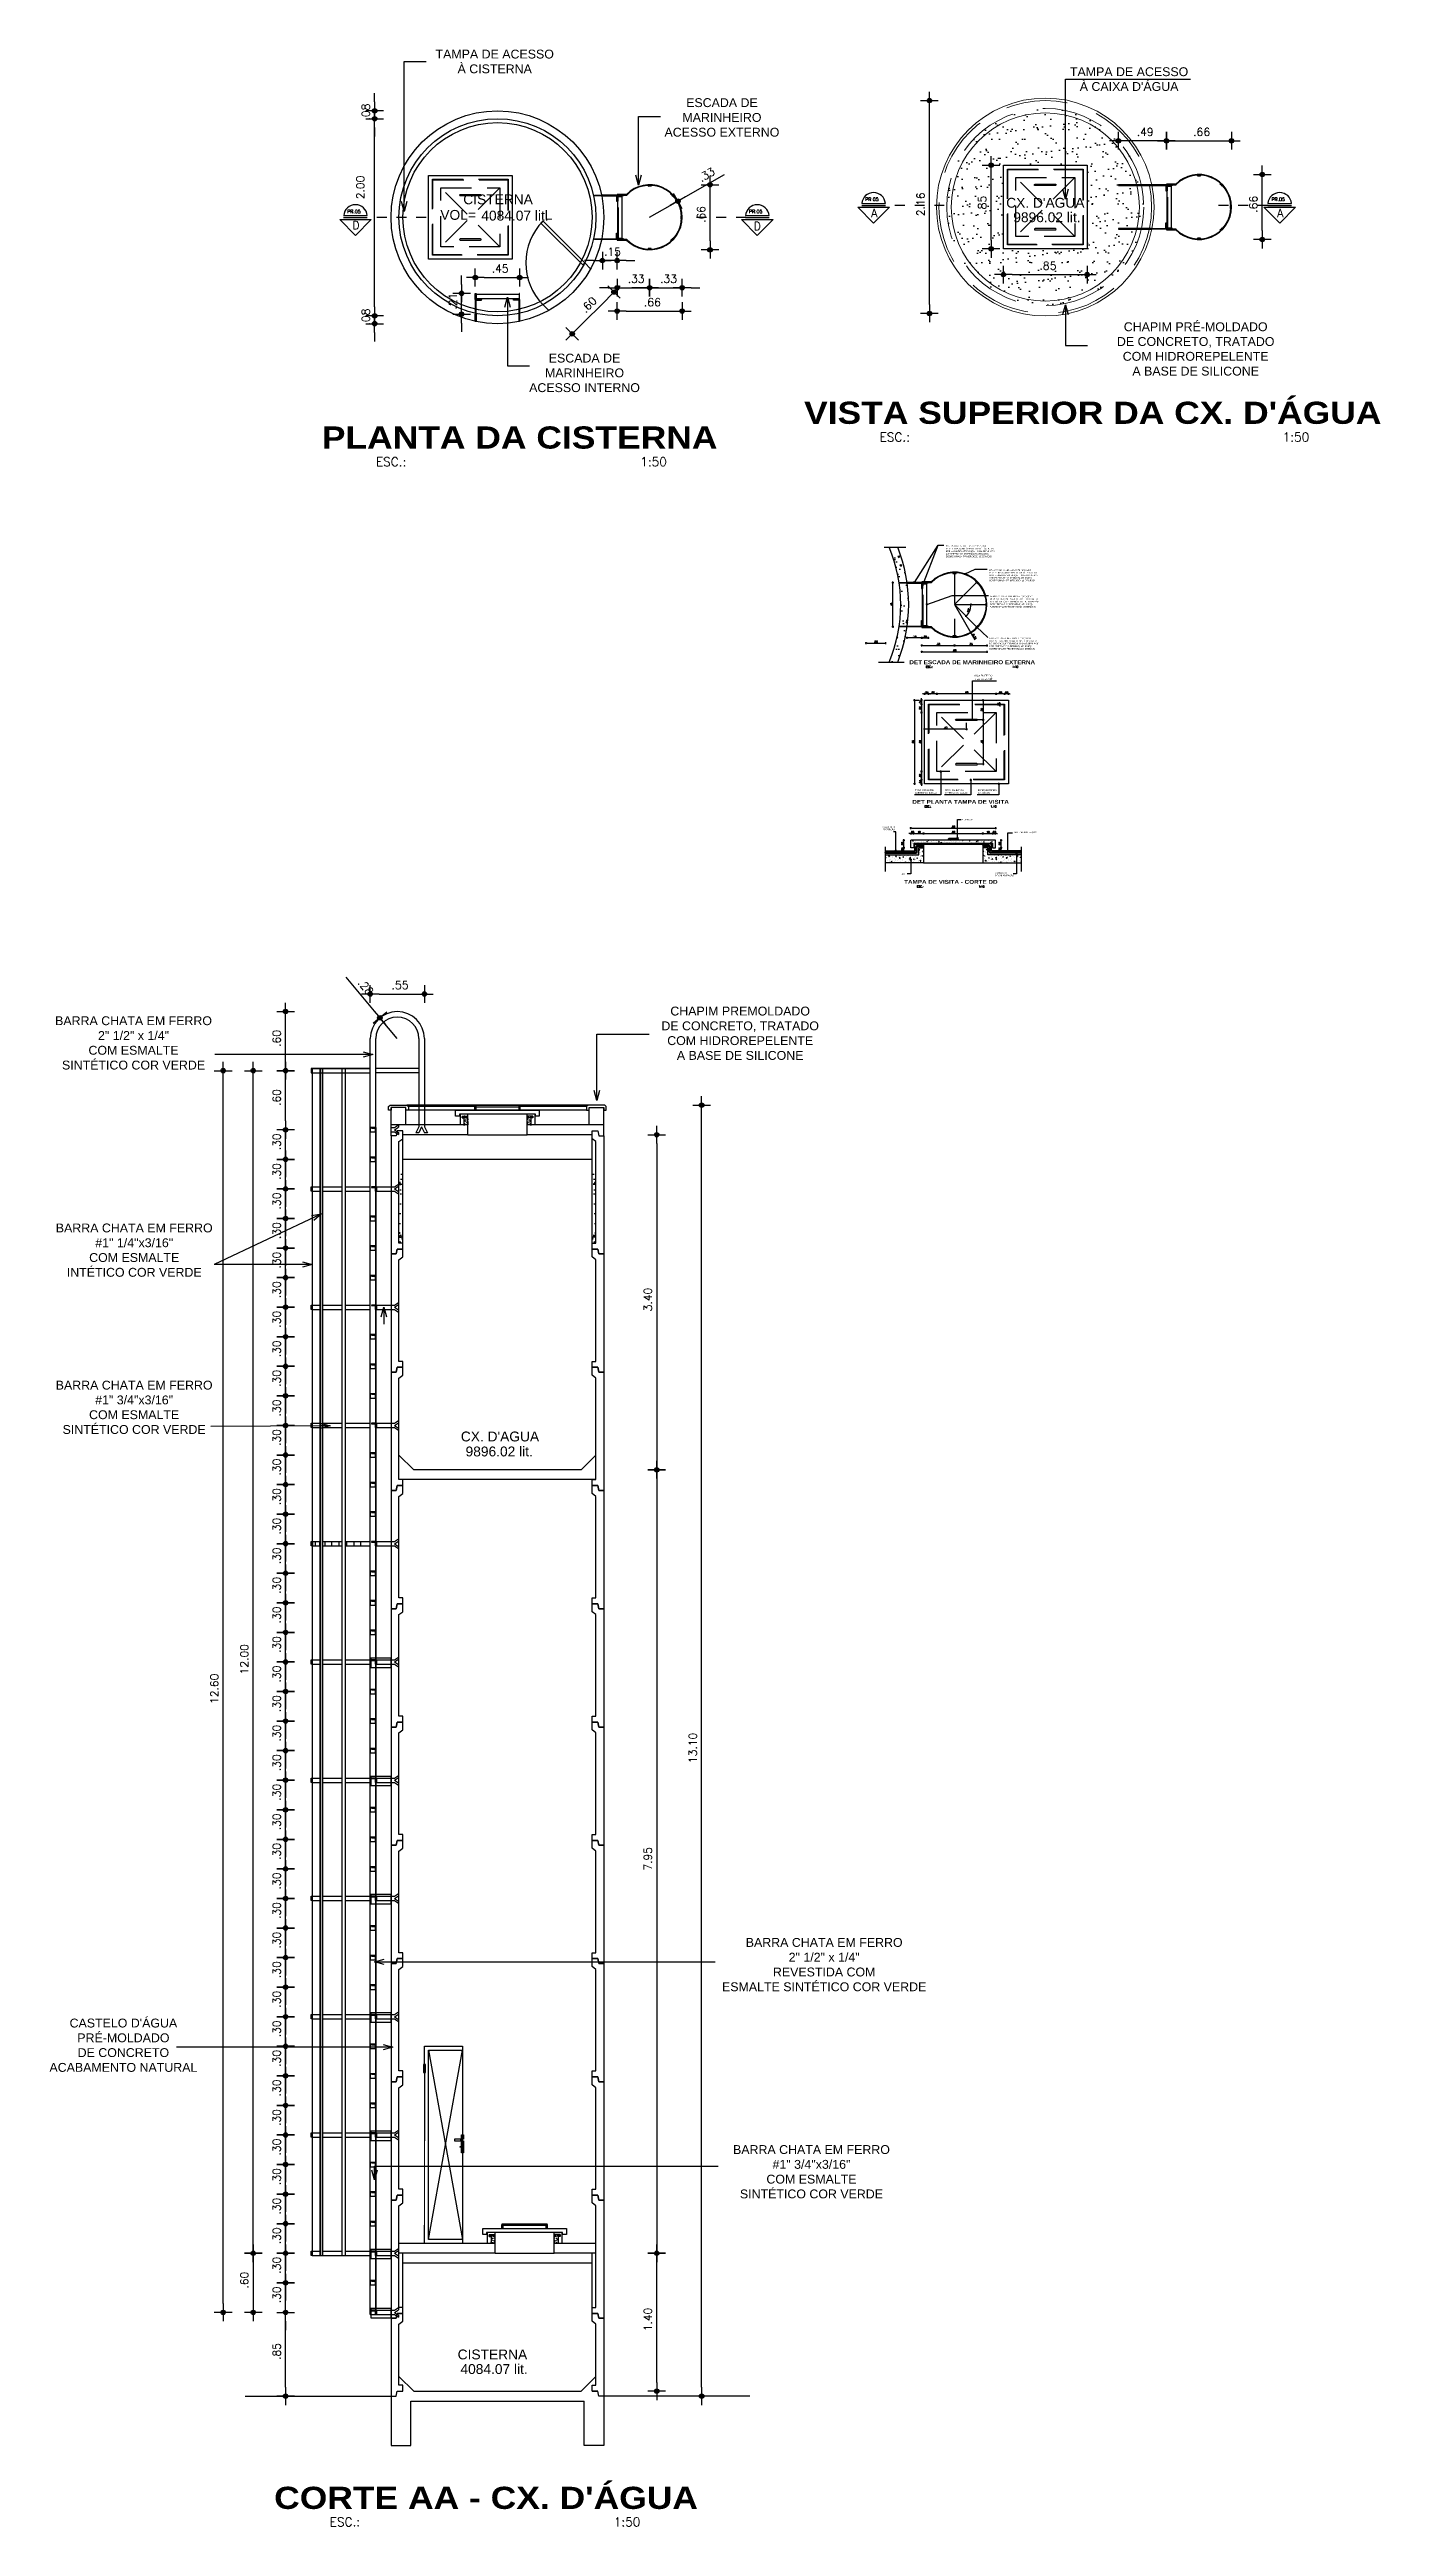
# Model space of a CAD drawing. Header units: millimetres. Extents: x 490 to 675, y -160 to -87.
# Drawn here: x 535.8 to 549.32, y -111.91 to -86.78 of the extents above; entities that cross this region are included whole.
import ezdxf
from ezdxf.enums import TextEntityAlignment as Align
from ezdxf.xclip import XClip

# ---------------------------------------------------------------- set-up
doc = ezdxf.new("R2010")
doc.units = ezdxf.units.MM
doc.header["$LTSCALE"] = 2.5
doc.header["$XCLIPFRAME"] = 2
for name, pattern in [('CENTER', [50.8, 31.75, -6.35, 6.35, -6.35]), ('CENTER2', [1.125, 0.75, -0.125, 0.125, -0.125]), ('DASHDOTX2', [2, 1, -0.5, 0, -0.5]), ('DASHED2', [0.375, 0.25, -0.125]), ('HIDDEN', [0.375, 0.25, -0.125]), ('HIDDEN2', [0.1875, 0.125, -0.0625])]:
    doc.linetypes.add(name, pattern=pattern)
for name, color, linetype in [('AN_COTAS', 7, 'Continuous'), ('AN_ESPECS', 7, 'Continuous'), ('AN_INDICAÇÃO', 2, 'Continuous'), ('AN_TEXTOS', 2, 'Continuous'), ('ARQ_ALVENARIA', 1, 'Continuous'), ('ARQ_CORTE', 3, 'Continuous'), ('ARQ_ESQUADRIA', 2, 'Continuous'), ('ARQ_ESTRUTURA', 6, 'Continuous'), ('ARQ_HAT', 8, 'Continuous'), ('ARQ_PROJEÇÃO', 8, 'DASHED2'), ('ARQ_VISTA1', 7, 'Continuous'), ('ARQ_VISTA2', 2, 'Continuous'), ('COTAS', 1, 'Continuous'), ('LCORTE', 2, 'CENTER'), ('Leader', 1, 'Continuous'), ('TEXTOS', 2, 'Continuous'), ('TITULO', 2, 'Continuous'), ('TXAMB', 2, 'Continuous')]:
    doc.layers.add(name, color=color, linetype=linetype)
doc.styles.add('ARIAL', font='arial.ttf')
doc.styles.add('COTA05', font='ROMANS.SHX')
doc.styles.add('COTA200', font='ROMANS.SHX')
doc.styles.add('COTA50', font='ROMANS.shx')
doc.styles.add('ROMANS', font='romans', dxfattribs={"oblique": 15})
doc.styles.add('TIT200', font='')
doc.styles.get('TIT200').set_extended_font_data('Arial Black')
doc.dimstyles.new('COTA05$0', dxfattribs={"dimtxt": 0.009, "dimasz": 0.005, "dimexe": 0.05, "dimexo": 0.06, "dimgap": 0.005, "dimtad": 1, "dimzin": 4, "dimdsep": 46, "dimtxsty": 'COTA05', "dimblk": 'bola', "dimblk1": 'bola', "dimblk2": 'USERTICK', "dimcen": 0.09, "dimdle": 0.05, "dimse1": 1, "dimse2": 1, "dimclrd": 256, "dimclre": 3, "dimclrt": 2, "dimadec": 0, "dimazin": 0, "dimtfac": 1, "dimtix": 1, "dimtmove": 2, "dimatfit": 3, "dimldrblk": 'USERTICK', "dimfxl": 1, "dimtolj": 1, "dimtzin": 4, "dimarcsym": 0})
doc.dimstyles.new('COTA05$2', dxfattribs={"dimtxt": 0.009, "dimasz": 0.005, "dimexe": 0.05, "dimexo": 0.06, "dimgap": 0.005, "dimtad": 1, "dimzin": 4, "dimdsep": 46, "dimtxsty": 'COTA05', "dimblk": 'bola', "dimblk1": 'bola', "dimblk2": 'USERTICK', "dimcen": 0.09, "dimdle": 0.05, "dimse1": 1, "dimse2": 1, "dimclrd": 256, "dimclre": 3, "dimclrt": 2, "dimaunit": 1, "dimadec": 3, "dimazin": 0, "dimtfac": 1, "dimtix": 1, "dimtmove": 2, "dimatfit": 3, "dimldrblk": 'USERTICK', "dimfxl": 1, "dimtolj": 1, "dimtzin": 4, "dimarcsym": 0})
doc.dimstyles.new('COTA05$4', dxfattribs={"dimtxt": 0.009, "dimasz": 0.005, "dimexe": 0.05, "dimexo": 0.06, "dimgap": 0.005, "dimtad": 1, "dimzin": 4, "dimdsep": 46, "dimtxsty": 'COTA05', "dimblk1": 'USERTICK', "dimblk2": 'USERTICK', "dimsah": 1, "dimcen": 0.09, "dimdle": 0.05, "dimse1": 1, "dimse2": 1, "dimclrd": 256, "dimclre": 3, "dimclrt": 2, "dimadec": 0, "dimazin": 0, "dimtfac": 1, "dimtix": 1, "dimtmove": 2, "dimatfit": 3, "dimldrblk": 'USERTICK', "dimfxl": 1, "dimtolj": 1, "dimtzin": 4, "dimarcsym": 0})
doc.dimstyles.new('Cota10', dxfattribs={"dimtxt": 0.015, "dimasz": 0.01, "dimexe": 0.02, "dimexo": 0.03, "dimgap": 0.01, "dimtad": 1, "dimzin": 4, "dimdsep": 46, "dimtxsty": 'ROMANS', "dimblk": 'ARCHTICK', "dimcen": 0.1, "dimclrd": 7, "dimclre": 8, "dimclrt": 4, "dimazin": 0, "dimtfac": 1, "dimtix": 1, "dimtmove": 2, "dimatfit": 3, "dimldrblk": 'DOT', "dimfxl": 1, "dimtolj": 1, "dimtzin": 4, "dimarcsym": 0})
doc.dimstyles.new('COTA50', dxfattribs={"dimtxt": 0.08, "dimasz": 0.09, "dimexe": 0.05, "dimexo": 0.95, "dimgap": 0.05, "dimtad": 1, "dimzin": 4, "dimdsep": 46, "dimtxsty": 'COTA50', "dimblk": 'bola', "dimcen": -0.1, "dimdle": 0.05, "dimse1": 1, "dimse2": 1, "dimclrd": 256, "dimclre": 3, "dimclrt": 2, "dimadec": 0, "dimazin": 0, "dimtfac": 1, "dimtix": 1, "dimtmove": 2, "dimatfit": 3, "dimldrblk": 'bola', "dimfxl": 1, "dimtvp": 1.25, "dimtolj": 1, "dimtzin": 4, "dimarcsym": 0})
doc.dimstyles.new('COTA50$7', dxfattribs={"dimtxt": 0.09, "dimasz": 0.1, "dimexe": 0.05, "dimexo": 0.95, "dimgap": 0.1, "dimtad": 1, "dimzin": 4, "dimdsep": 46, "dimtxsty": 'COTA50', "dimblk": 'USERTICK', "dimblk1": 'OPEN30', "dimblk2": 'OPEN30', "dimsah": 1, "dimcen": -0.1, "dimdle": 0.05, "dimse1": 1, "dimse2": 1, "dimclrd": 256, "dimclre": 3, "dimclrt": 2, "dimadec": 0, "dimazin": 0, "dimtfac": 1, "dimtix": 1, "dimtmove": 2, "dimatfit": 3, "dimldrblk": 'OPEN30', "dimfxl": 1, "dimtvp": 1.25, "dimtolj": 1, "dimtzin": 4, "dimarcsym": 0})

msp = doc.modelspace()

# ---------------------------------------------------------------- texts
at = {"color": 3, "style": 'ROMANS', "text_generation_flag": 4, "flags": 4}
for p in [(544.21, -88.48), (548.333, -88.48)]:
    msp.add_attdef('A', p, '', height=0.0824, rotation=180, dxfattribs=at)
for p in [(538.879, -88.522), (542.954, -88.53)]:
    msp.add_attdef('D', p, '', height=0.0824, dxfattribs=at)
at = {"layer": 'AN_ESPECS', "color": 2, "lineweight": -2, "char_height": 0.016, "style": 'ARIAL'}
for s, insert, attachment_point in [('\\A1;BARRA CHATA {\\A0;EM FERRO} 2" 1/2" x 1/4"\\P{\\A0;REVESTIDA COM ESMALTE SINTÉTICO ALTO \\PBRILHO MARCA YPIRANGA, LINHA DURALACK \\PCOR PRETO-712 (3 DEMÃOS) APLICADO \\PSOBRE WHASH PRIMER 98201 (3 DEMÃOS)}', (544.905, -91.81), 1), ('BARRA CHATA EM FERRO #1" 3/4"x3/16" \\PREVESTIDA COM ESMALTE SINTÉTICO ALTO \\PBRILHO MARCA YPIRANGA, LINHA DURALACK \\PCOR PRETO-712 (3 DEMÃOS) APLICADO \\PSOBRE WHASH PRIMER 98201 (3 DEMÃOS)', (545.345, -92.054), 1), ('BARRA CHATA EM FERRO #1" 3/4"x3/16" \\PREVESTIDA COM ESMALTE SINTÉTICO ALTO \\PBRILHO MARCA YPIRANGA, LINHA DURALACK \\PCOR PRETO-712 (3 DEMÃOS) APLICADO \\PSOBRE WHASH PRIMER 98201 (3 DEMÃOS)', (545.353, -92.321), 1), ('BARRA CHATA EM FERRO #1" 1/4"x3/16" \\PREVESTIDA COM ESMALTE SINTÉTICO ALTO \\PBRILHO MARCA YPIRANGA, LINHA DURALACK \\PCOR PRETO-712 (3 DEMÃOS) APLICADO \\PSOBRE WHASH PRIMER 98201 (3 DEMÃOS)', (545.346, -92.747), 1), ('ALÇA EM FERRO\\PLAMINADO %%C={\\H0.7x;\\S1/2;}"', (545.377, -93.125), 3), ('PROJ. VÃO LIVRE\\PACESSO CX. DÁGUA', (544.591, -94.288), 1), ('PROJ. DA BORDA\\PINTERNA CX. DÁGUA', (544.898, -94.288), 1), ('BORDA EXTERNA\\PCX. DÁGUA', (545.23, -94.288), 1), ('CAMADA DE \\PPROTEÇÃO', (544.264, -94.661), 1), ('PUXADOR', (545.065, -94.587), 1), ('IMPERMEABILIZAÇÃO', (545.591, -94.715), 1), ('LAJE', (544.444, -95.138), 1), ('CAMADA DE\\PREGULARIZAÇÃO', (545.406, -95.128), 1)]:
    msp.add_mtext(s, dxfattribs=dict(at, insert=insert, attachment_point=attachment_point))
at = {"layer": 'AN_TEXTOS', "style": 'ARIAL'}
for s, p in [('VOL=                  L', (540.91, -88.508)), ('CISTERNA', (540.712, -88.35)), ("CX. D'AGUA", (546.313, -88.385)), ("CX. D'AGUA", (540.776, -100.904)), ('CISTERNA', (540.655, -110.219))]:
    msp.add_text(s, height=0.1, dxfattribs=at).set_placement(p, align=Align.RIGHT)
at = {"layer": 'AN_TEXTOS', "char_height": 0.1, "attachment_point": 1, "style": 'ARIAL'}
for s, insert in [('4084.07 lit.', (540.189, -88.415)), ('9896.02 lit.', (545.59, -88.432)), ('9896.02 lit.', (540.029, -100.956)), ('4084.07 lit.', (539.977, -110.267))]:
    msp.add_mtext(s, dxfattribs=dict(at, insert=insert))
at = {"layer": 'TEXTOS', "style": 'ROMANS', "text_generation_flag": 6}
for p in [(538.828, -88.441), (542.907, -88.441), (544.088, -88.317), (548.212, -88.317)]:
    msp.add_text('PR.05', height=0.0343, rotation=180, dxfattribs=at).set_placement(p)
at = {"layer": 'TITULO'}
for s, height, style, p in [("VISTA SUPERIOR DA CX. D'ÁGUA", 0.225, 'TIT200', (546.397, -90.466)), ('PLANTA DA CISTERNA', 0.225, 'TIT200', (540.578, -90.717)), ('ESC.:                                                        1:50', 0.09, 'COTA200', (546.414, -90.712)), ('ESC.:                                   1:50', 0.09, 'COTA200', (540.596, -90.963)), ('DET ESCADA DE MARINHEIRO EXTERNA', 0.04, 'TIT200', (545.173, -92.997)), ('ESC.:                                                      1:10', 0.02, 'COTA200', (545.171, -93.044)), ('DET PLANTA TAMPA DE VISITA', 0.04, 'TIT200', (545.055, -94.414)), ('ESC.:                                        1:10', 0.02, 'COTA200', (545.053, -94.461)), ('TAMPA DE VISITA - CORTE DD', 0.04, 'TIT200', (544.956, -95.226)), ('ESC.:                                     1:10', 0.02, 'COTA200', (544.954, -95.274)), ("CORTE AA - CX. D'ÁGUA", 0.225, 'TIT200', (540.237, -111.624)), ('ESC.:                                      1:50', 0.09, 'COTA200', (540.227, -111.869))]:
    msp.add_text(s, height=height, dxfattribs=dict(at, style=style)).set_placement(p, align=Align.MIDDLE_CENTER)
at = {"layer": 'TXAMB', "char_height": 0.09, "width": 9.26552, "attachment_point": 2, "style": 'ARIAL'}
for s, insert in [('TAMPA DE ACESSO\\PÀ CISTERNA', (540.325, -86.781)), ("TAMPA DE ACESSO\\PÀ CAIXA D'ÁGUA", (546.766, -86.96)), ('ESCADA DE\\PMARINHEIRO\\PACESSO EXTERNO', (542.632, -87.274)), ('\\A1;CHAPIM PRÉ-MOLDADO\\PDE CONCRETO, TRATADO\\PCOM HIDROREPELENTE\\PA BASE DE SILICONE', (547.442, -89.548)), ('ESCADA DE\\PMARINHEIRO\\PACESSO INTERNO', (541.237, -89.866)), ('\\A1;CHAPIM PREMOLDADO\\PDE CONCRETO, TRATADO\\PCOM HIDROREPELENTE\\PA BASE DE SILICONE', (542.817, -96.492)), ('\\A1;BARRA CHATA {\\A0;EM FERRO} \\P2" 1/2" x 1/4"\\P{\\A0;COM ESMALTE \\PSINTÉTICO COR VERDE}', (536.658, -96.59)), ('BARRA CHATA EM FERRO \\P#1" 1/4"x3/16" \\PCOM ESMALTE \\PINTÉTICO COR VERDE ', (536.665, -98.693)), ('BARRA CHATA EM FERRO \\P#1" 3/4"x3/16" \\PCOM ESMALTE \\PSINTÉTICO COR VERDE', (536.664, -100.288)), ('\\A1;BARRA CHATA {\\A0;EM FERRO \\P}2" 1/2" x 1/4"\\P{\\A0;REVESTIDA COM \\PESMALTE SINTÉTICO COR VERDE}', (543.67, -105.943)), ("CASTELO D'ÁGUA \\PPRÉ-MOLDADO \\PDE CONCRETO \\PACABAMENTO NATURAL", (536.555, -106.761)), ('BARRA CHATA EM FERRO \\P#1" 3/4"x3/16" \\PCOM ESMALTE \\PSINTÉTICO COR VERDE ', (543.541, -108.045))]:
    msp.add_mtext(s, dxfattribs=dict(at, insert=insert))

# ---------------------------------------------------------------- blocks, each defined once
blk = doc.blocks.new('Degrau_Corte3')
at = {"layer": 'ARQ_VISTA1'}
for p, q in [((-0.797, 0.022), (-0.72, 0.022)), ((-0.693, 0.022), (-0.496, 0.022)), ((-0.464, 0.022), (-0.212, 0.022)), ((-0.15, 0.022), (0, 0.022)), ((-0.144, -0.022), (-0.144, 0.022)), ((-0.797, -0.022), (-0.72, -0.022)), ((-0.693, -0.022), (-0.496, -0.022)), ((-0.464, -0.022), (-0.212, -0.022)), ((-0.15, -0.022), (0, -0.022))]:
    blk.add_line(p, q, dxfattribs=at)
at = {"layer": 'ARQ_VISTA2', "color": 3}
for points in [[(-0.804, -0.022), (-0.81, -0.022), (-0.81, 0.022), (-0.804, 0.022)], [(-0.2, 0.016), (-0.163, 0.016), (-0.163, -0.022), (-0.156, -0.022), (-0.156, 0.022), (-0.2, 0.022)]]:
    blk.add_lwpolyline(points, close=True, dxfattribs=at)
blk = doc.blocks.new('Chumbador')
at = {"linetype": 'HIDDEN2'}
for p, q in [((0, 0), (0.033, 0)), ((0.033, 0), (0.076, 0.027)), ((0.033, -0.022), (0.076, 0.005)), ((0.076, 0.027), (0.076, 0.005)), ((0, -0.044), (0.033, -0.044)), ((0.033, -0.022), (0.076, -0.049)), ((0.033, -0.044), (0.076, -0.071)), ((0.076, -0.049), (0.076, -0.071))]:
    blk.add_line(p, q, dxfattribs=at)
blk = doc.blocks.new('DOT')
for p, q in [((-1, 0), (1, 0)), ((0, 1), (0, -1))]:
    blk.add_line(p, q)
blk.add_circle((0, 0), 0.25)
blk = doc.blocks.new('bola')
blk.add_hatch(color=0).paths.add_polyline_path([(-0.25, 0, 1), (0.25, 0, 1)])
at = {"color": 0}
for p, q in [((-1, 0), (-0.25, 0)), ((0, 1), (0, 0.25)), ((0.25, 0), (1, 0)), ((0, -0.25), (0, -1))]:
    blk.add_line(p, q, dxfattribs=at)
blk.add_circle((0, 0), 0.25, dxfattribs=at)
blk = doc.blocks.new('*D163')
at = {"layer": 'COTAS', "lineweight": -2}
for p, q in [((545.452, -93.412), (545.452, -93.402)), ((545.452, -93.427), (545.452, -93.422)), ((545.452, -93.437), (545.452, -93.447))]:
    blk.add_line(p, q, dxfattribs=at)
at = {"layer": 'DEFPOINTS', "color": 0}
for p in [(545.452, -93.422), (545.495, -93.427), (545.5, -93.422)]:
    blk.add_point(p, dxfattribs=at)
at = {"layer": 'COTAS', "lineweight": -2, "xscale": 0.01, "yscale": 0.01, "zscale": 0.01}
for p, rotation in [((545.452, -93.422), 270), ((545.452, -93.427), 90)]:
    blk.add_blockref('bola', p, dxfattribs=dict(at, rotation=rotation))
at = {"layer": 'COTAS', "color": 2, "insert": (545.438, -93.425), "char_height": 0.018, "attachment_point": 5, "rotation": 90, "style": 'COTA05'}
blk.add_mtext('\\A1;.01', dxfattribs=at)
blk = doc.blocks.new('USERTICK')
at = {"color": 0}
for p, q in [((-1, 0), (1, 0)), ((0, 1), (0, -1))]:
    blk.add_line(p, q, dxfattribs=at)
blk.add_circle((0, 0), 0.25, dxfattribs=at)
blk = doc.blocks.new('*D164')
at = {"layer": 'COTAS', "lineweight": -2}
for p, q in [((545.49, -93.319), (545.48, -93.319)), ((545.54, -93.319), (545.5, -93.319)), ((545.55, -93.319), (545.56, -93.319))]:
    blk.add_line(p, q, dxfattribs=at)
at = {"layer": 'DEFPOINTS', "color": 0}
for p in [(545.5, -93.319), (545.5, -93.422), (545.54, -93.382)]:
    blk.add_point(p, dxfattribs=at)
at = {"layer": 'COTAS', "lineweight": -2, "xscale": 0.01, "yscale": 0.01, "zscale": 0.01}
blk.add_blockref('bola', (545.5, -93.319), dxfattribs=at)
at = {"layer": 'COTAS', "lineweight": -2, "xscale": 0.01, "yscale": 0.01, "zscale": 0.01, "rotation": 180}
blk.add_blockref('bola', (545.54, -93.319), dxfattribs=at)
at = {"layer": 'COTAS', "color": 2, "insert": (545.52, -93.305), "char_height": 0.018, "attachment_point": 5, "style": 'COTA05'}
blk.add_mtext('\\A1;.04', dxfattribs=at)
blk = doc.blocks.new('*D165')
at = {"layer": 'COTAS', "lineweight": -2}
blk.add_line((545.49, -93.319), (545.425, -93.319), dxfattribs=at)
at = {"layer": 'DEFPOINTS', "color": 0}
for p in [(545.415, -93.319), (545.5, -93.422), (545.415, -93.507)]:
    blk.add_point(p, dxfattribs=at)
at = {"layer": 'COTAS', "lineweight": -2, "xscale": 0.01, "yscale": 0.01, "zscale": 0.01, "rotation": 180}
blk.add_blockref('bola', (545.415, -93.319), dxfattribs=at)
at = {"layer": 'COTAS', "lineweight": -2, "xscale": 0.01, "yscale": 0.01, "zscale": 0.01}
blk.add_blockref('bola', (545.5, -93.319), dxfattribs=at)
at = {"layer": 'COTAS', "color": 2, "insert": (545.457, -93.305), "char_height": 0.018, "attachment_point": 5, "style": 'COTA05'}
blk.add_mtext('\\A1;.09', dxfattribs=at)
blk = doc.blocks.new('*D166')
at = {"layer": 'COTAS', "lineweight": -2}
blk.add_line((545.405, -93.319), (544.825, -93.319), dxfattribs=at)
at = {"layer": 'DEFPOINTS', "color": 0}
for p in [(544.815, -93.319), (544.815, -93.507), (545.415, -93.507)]:
    blk.add_point(p, dxfattribs=at)
at = {"layer": 'COTAS', "lineweight": -2, "xscale": 0.01, "yscale": 0.01, "zscale": 0.01, "rotation": 180}
blk.add_blockref('bola', (544.815, -93.319), dxfattribs=at)
at = {"layer": 'COTAS', "lineweight": -2, "xscale": 0.01, "yscale": 0.01, "zscale": 0.01}
blk.add_blockref('bola', (545.415, -93.319), dxfattribs=at)
at = {"layer": 'COTAS', "color": 2, "insert": (545.115, -93.305), "char_height": 0.018, "attachment_point": 5, "style": 'COTA05'}
blk.add_mtext('\\A1;.60', dxfattribs=at)
blk = doc.blocks.new('*D167')
at = {"layer": 'COTAS', "lineweight": -2}
blk.add_line((544.805, -93.319), (544.74, -93.319), dxfattribs=at)
at = {"layer": 'DEFPOINTS', "color": 0}
for p in [(544.73, -93.319), (544.73, -93.422), (544.815, -93.507)]:
    blk.add_point(p, dxfattribs=at)
at = {"layer": 'COTAS', "lineweight": -2, "xscale": 0.01, "yscale": 0.01, "zscale": 0.01, "rotation": 180}
blk.add_blockref('bola', (544.73, -93.319), dxfattribs=at)
at = {"layer": 'COTAS', "lineweight": -2, "xscale": 0.01, "yscale": 0.01, "zscale": 0.01}
blk.add_blockref('bola', (544.815, -93.319), dxfattribs=at)
at = {"layer": 'COTAS', "color": 2, "insert": (544.772, -93.305), "char_height": 0.018, "attachment_point": 5, "style": 'COTA05'}
blk.add_mtext('\\A1;.09', dxfattribs=at)
blk = doc.blocks.new('*D168')
at = {"layer": 'COTAS', "lineweight": -2}
for p, q in [((544.68, -93.319), (544.67, -93.319)), ((544.73, -93.319), (544.69, -93.319)), ((544.74, -93.319), (544.75, -93.319))]:
    blk.add_line(p, q, dxfattribs=at)
at = {"layer": 'DEFPOINTS', "color": 0}
for p in [(544.69, -93.319), (544.69, -93.382), (544.73, -93.422)]:
    blk.add_point(p, dxfattribs=at)
at = {"layer": 'COTAS', "lineweight": -2, "xscale": 0.01, "yscale": 0.01, "zscale": 0.01}
blk.add_blockref('bola', (544.69, -93.319), dxfattribs=at)
at = {"layer": 'COTAS', "lineweight": -2, "xscale": 0.01, "yscale": 0.01, "zscale": 0.01, "rotation": 180}
blk.add_blockref('bola', (544.73, -93.319), dxfattribs=at)
at = {"layer": 'COTAS', "color": 2, "insert": (544.71, -93.305), "char_height": 0.018, "attachment_point": 5, "style": 'COTA05'}
blk.add_mtext('\\A1;.04', dxfattribs=at)
blk = doc.blocks.new('*D169')
at = {"layer": 'COTAS', "lineweight": -2}
for p, q in [((544.659, -93.372), (544.659, -93.362)), ((544.659, -93.382), (544.659, -93.422)), ((544.659, -93.432), (544.659, -93.442))]:
    blk.add_line(p, q, dxfattribs=at)
at = {"layer": 'DEFPOINTS', "color": 0}
for p in [(544.659, -93.422), (544.722, -93.382), (544.762, -93.422)]:
    blk.add_point(p, dxfattribs=at)
at = {"layer": 'COTAS', "lineweight": -2, "xscale": 0.01, "yscale": 0.01, "zscale": 0.01}
for p, rotation in [((544.659, -93.382), 270), ((544.659, -93.422), 90)]:
    blk.add_blockref('bola', p, dxfattribs=dict(at, rotation=rotation))
at = {"layer": 'COTAS', "color": 2, "insert": (544.645, -93.402), "char_height": 0.018, "attachment_point": 5, "rotation": 90, "style": 'COTA05'}
blk.add_mtext('\\A1;.04', dxfattribs=at)
blk = doc.blocks.new('*D170')
at = {"layer": 'COTAS', "lineweight": -2}
blk.add_line((544.659, -93.432), (544.659, -93.497), dxfattribs=at)
at = {"layer": 'DEFPOINTS', "color": 0}
for p in [(544.762, -93.422), (544.659, -93.507), (544.847, -93.507)]:
    blk.add_point(p, dxfattribs=at)
at = {"layer": 'COTAS', "lineweight": -2, "xscale": 0.01, "yscale": 0.01, "zscale": 0.01}
for p, rotation in [((544.659, -93.422), 90), ((544.659, -93.507), 270)]:
    blk.add_blockref('bola', p, dxfattribs=dict(at, rotation=rotation))
at = {"layer": 'COTAS', "color": 2, "insert": (544.645, -93.465), "char_height": 0.018, "attachment_point": 5, "rotation": 90, "style": 'COTA05'}
blk.add_mtext('\\A1;.09', dxfattribs=at)
blk = doc.blocks.new('*D171')
at = {"layer": 'COTAS', "lineweight": -2}
blk.add_line((544.659, -93.517), (544.659, -94.097), dxfattribs=at)
at = {"layer": 'DEFPOINTS', "color": 0}
for p in [(544.847, -93.507), (544.659, -94.107), (544.847, -94.107)]:
    blk.add_point(p, dxfattribs=at)
at = {"layer": 'COTAS', "lineweight": -2, "xscale": 0.01, "yscale": 0.01, "zscale": 0.01}
for p, rotation in [((544.659, -93.507), 90), ((544.659, -94.107), 270)]:
    blk.add_blockref('bola', p, dxfattribs=dict(at, rotation=rotation))
at = {"layer": 'COTAS', "color": 2, "insert": (544.645, -93.807), "char_height": 0.018, "attachment_point": 5, "rotation": 90, "style": 'COTA05'}
blk.add_mtext('\\A1;.60', dxfattribs=at)
blk = doc.blocks.new('*D172')
at = {"layer": 'COTAS', "lineweight": -2}
blk.add_line((544.659, -94.117), (544.659, -94.182), dxfattribs=at)
at = {"layer": 'DEFPOINTS', "color": 0}
for p in [(544.659, -94.192), (544.762, -94.192), (544.847, -94.107)]:
    blk.add_point(p, dxfattribs=at)
at = {"layer": 'COTAS', "lineweight": -2, "xscale": 0.01, "yscale": 0.01, "zscale": 0.01}
for p, rotation in [((544.659, -94.107), 90), ((544.659, -94.192), 270)]:
    blk.add_blockref('bola', p, dxfattribs=dict(at, rotation=rotation))
at = {"layer": 'COTAS', "color": 2, "insert": (544.645, -94.15), "char_height": 0.018, "attachment_point": 5, "rotation": 90, "style": 'COTA05'}
blk.add_mtext('\\A1;.09', dxfattribs=at)
blk = doc.blocks.new('*D173')
at = {"layer": 'COTAS', "lineweight": -2}
for p, q in [((544.659, -94.182), (544.659, -94.172)), ((544.659, -94.192), (544.659, -94.232)), ((544.659, -94.242), (544.659, -94.252))]:
    blk.add_line(p, q, dxfattribs=at)
at = {"layer": 'DEFPOINTS', "color": 0}
for p in [(544.659, -94.232), (544.722, -94.232), (544.762, -94.192)]:
    blk.add_point(p, dxfattribs=at)
at = {"layer": 'COTAS', "lineweight": -2, "xscale": 0.01, "yscale": 0.01, "zscale": 0.01}
for p, rotation in [((544.659, -94.192), 270), ((544.659, -94.232), 90)]:
    blk.add_blockref('bola', p, dxfattribs=dict(at, rotation=rotation))
at = {"layer": 'COTAS', "color": 2, "insert": (544.645, -94.212), "char_height": 0.018, "attachment_point": 5, "rotation": 90, "style": 'COTA05'}
blk.add_mtext('\\A1;.04', dxfattribs=at)
blk = doc.blocks.new('*D174')
at = {"layer": 'COTAS', "lineweight": -2}
blk.add_line((544.587, -93.392), (544.587, -94.222), dxfattribs=at)
at = {"layer": 'DEFPOINTS', "color": 0}
for p in [(544.722, -93.382), (544.587, -94.232), (544.722, -94.232)]:
    blk.add_point(p, dxfattribs=at)
at = {"layer": 'COTAS', "lineweight": -2, "xscale": 0.01, "yscale": 0.01, "zscale": 0.01}
for p, rotation in [((544.587, -93.382), 90), ((544.587, -94.232), 270)]:
    blk.add_blockref('bola', p, dxfattribs=dict(at, rotation=rotation))
at = {"layer": 'COTAS', "color": 2, "insert": (544.573, -93.807), "char_height": 0.018, "attachment_point": 5, "rotation": 90, "style": 'COTA05'}
blk.add_mtext('\\A1;.85', dxfattribs=at)
blk = doc.blocks.new('*D175')
at = {"layer": 'COTAS', "lineweight": -2}
blk.add_line((545.285, -93.392), (545.285, -93.572), dxfattribs=at)
at = {"layer": 'DEFPOINTS', "color": 0}
for p in [(545.19, -93.382), (545.219, -93.582), (545.285, -93.582)]:
    blk.add_point(p, dxfattribs=at)
at = {"layer": 'COTAS', "lineweight": -2, "xscale": 0.01, "yscale": 0.01, "zscale": 0.01}
for p, rotation in [((545.285, -93.382), 90), ((545.285, -93.582), 270)]:
    blk.add_blockref('bola', p, dxfattribs=dict(at, rotation=rotation))
at = {"layer": 'COTAS', "color": 2, "insert": (545.271, -93.482), "char_height": 0.018, "attachment_point": 5, "rotation": 90, "style": 'COTA05'}
blk.add_mtext('\\A1;.20', dxfattribs=at)
blk = doc.blocks.new('*D176')
at = {"layer": 'COTAS', "lineweight": -2}
blk.add_line((545.285, -93.592), (545.285, -94.022), dxfattribs=at)
at = {"layer": 'DEFPOINTS', "color": 0}
for p in [(545.219, -93.582), (545.219, -94.032), (545.285, -94.032)]:
    blk.add_point(p, dxfattribs=at)
at = {"layer": 'COTAS', "lineweight": -2, "xscale": 0.01, "yscale": 0.01, "zscale": 0.01}
for p, rotation in [((545.285, -93.582), 90), ((545.285, -94.032), 270)]:
    blk.add_blockref('bola', p, dxfattribs=dict(at, rotation=rotation))
at = {"layer": 'COTAS', "color": 2, "insert": (545.271, -93.807), "char_height": 0.018, "attachment_point": 5, "rotation": 90, "style": 'COTA05'}
blk.add_mtext('\\A1;.45', dxfattribs=at)
blk = doc.blocks.new('*D177')
at = {"layer": 'COTAS', "lineweight": -2}
blk.add_line((545.105, -93.676), (544.7, -93.676), dxfattribs=at)
at = {"layer": 'DEFPOINTS', "color": 0}
for p in [(544.69, -93.589), (544.69, -93.676), (545.115, -93.589)]:
    blk.add_point(p, dxfattribs=at)
at = {"layer": 'COTAS', "lineweight": -2, "xscale": 0.01, "yscale": 0.01, "zscale": 0.01, "rotation": 180}
blk.add_blockref('bola', (544.69, -93.676), dxfattribs=at)
at = {"layer": 'COTAS', "lineweight": -2, "xscale": 0.01, "yscale": 0.01, "zscale": 0.01}
blk.add_blockref('bola', (545.115, -93.676), dxfattribs=at)
at = {"layer": 'COTAS', "color": 2, "insert": (544.902, -93.662), "char_height": 0.018, "attachment_point": 5, "style": 'COTA05'}
blk.add_mtext('\\A1;.43', dxfattribs=at)
blk = doc.blocks.new('ESC_MARINHEIRO_PL')
at = {"layer": 'ARQ_CORTE'}
for points in [[(-0.092, -0.445), (-0.098, -0.445, 0.02454), (-0.098, -0.477), (-0.092, -0.477, -0.025031)], [(0.542, -0.477), (0.548, -0.477, 0.02454), (0.548, -0.445), (0.542, -0.445, -0.025031)], [(-0.01, -0.674), (-0.015, -0.679, 0.02454), (0.008, -0.701), (0.012, -0.696, -0.025031)], [(0.438, -0.696), (0.442, -0.701, 0.02454), (0.465, -0.679), (0.46, -0.674, -0.025031)], [(0.209, -0.778), (0.209, -0.784, 0.02454), (0.241, -0.784), (0.241, -0.778, -0.025031)]]:
    blk.add_lwpolyline(points, format="xyb", close=True, dxfattribs=at)
at = {"layer": 'ARQ_PROJEÇÃO', "linetype": 'HIDDEN2'}
for p, q in [((0.013, -0.144), (0.437, -0.144)), ((0.013, -0.144), (0.013, -0.182)), ((0.437, -0.144), (0.437, -0.182))]:
    blk.add_line(p, q, dxfattribs=at)
for points in [[(0.006, 0.019), (0, 0.02), (0, 0.1), (0.006, 0.1), (0.006, 0.019)], [(0.45, 0.02), (0.444, 0.019), (0.444, 0.1), (0.45, 0.1), (0.45, 0.02)]]:
    blk.add_lwpolyline(points, close=True, dxfattribs=at)
at = {"layer": 'ARQ_VISTA2'}
for p, q in [((0, -0.131), (-0.006, -0.131)), ((-0.006, -0.131), (-0.006, -0.226)), ((0, -0.229), (0, -0.131)), ((0.006, -0.137), (0.444, -0.137)), ((0.006, -0.182), (0.444, -0.182)), ((0.456, -0.131), (0.45, -0.131)), ((0.45, -0.131), (0.45, -0.229)), ((0.456, -0.226), (0.456, -0.131))]:
    blk.add_line(p, q, dxfattribs=at)
for points in [[(0.006, 0.019), (0.006, -0.125), (0.063, -0.125), (0.063, -0.131), (0, -0.131), (0, 0.02)], [(0.444, 0.019), (0.444, -0.125), (0.388, -0.125), (0.388, -0.131), (0.45, -0.131), (0.45, 0.02)]]:
    blk.add_lwpolyline(points, close=True, dxfattribs=at)
at = {"layer": 'ARQ_VISTA2', "color": 3}
for points in [[(0.006, -0.194), (0.006, -0.137), (0.063, -0.137), (0.063, -0.131), (0, -0.131), (0, -0.194)], [(0.444, -0.194), (0.444, -0.137), (0.388, -0.137), (0.388, -0.131), (0.45, -0.131), (0.45, -0.194)]]:
    blk.add_lwpolyline(points, close=True, dxfattribs=at)
at = {"layer": 'ARQ_VISTA2'}
for radius, start, end in [(0.33, 134.5122, 45.4878), (0.324, 134.0428, 45.9572)]:
    blk.add_arc((0.225, -0.461), radius, start, end, dxfattribs=at)
blk = doc.blocks.new('_OPEN30')
at = {"color": 0, "linetype": 'ByBlock', "ltscale": 0.5}
for p, q in [((-1, 0.27), (0, 0)), ((0, 0), (-1, -0.27)), ((0, 0), (-1, 0))]:
    blk.add_line(p, q, dxfattribs=at)
blk = doc.blocks.new('*D86')
at = {"layer": 'COTAS', "lineweight": -2}
for p, q in [((538.202, -103.352), (538.202, -103.262)), ((538.202, -103.742), (538.202, -103.442)), ((538.202, -103.832), (538.202, -103.922))]:
    blk.add_line(p, q, dxfattribs=at)
at = {"layer": 'DEFPOINTS', "color": 0}
for p in [(538.202, -103.442), (539.039, -103.442), (539.183, -103.742)]:
    blk.add_point(p, dxfattribs=at)
at = {"layer": 'COTAS', "lineweight": -2, "xscale": 0.09, "yscale": 0.09, "zscale": 0.09}
for p, rotation in [((538.202, -103.442), 270), ((538.202, -103.742), 90)]:
    blk.add_blockref('bola', p, dxfattribs=dict(at, rotation=rotation))
at = {"layer": 'COTAS', "color": 2, "insert": (538.112, -103.592), "char_height": 0.08, "attachment_point": 5, "rotation": 90, "style": 'COTA50'}
blk.add_mtext('\\A1; .30', dxfattribs=at)
blk = doc.blocks.new('*D87')
at = {"layer": 'COTAS', "lineweight": -2}
for p, q in [((538.202, -103.052), (538.202, -102.962)), ((538.202, -103.442), (538.202, -103.142)), ((538.202, -103.532), (538.202, -103.622))]:
    blk.add_line(p, q, dxfattribs=at)
at = {"layer": 'DEFPOINTS', "color": 0}
for p in [(538.202, -103.142), (539.039, -103.142), (539.183, -103.442)]:
    blk.add_point(p, dxfattribs=at)
at = {"layer": 'COTAS', "lineweight": -2, "xscale": 0.09, "yscale": 0.09, "zscale": 0.09}
for p, rotation in [((538.202, -103.142), 270), ((538.202, -103.442), 90)]:
    blk.add_blockref('bola', p, dxfattribs=dict(at, rotation=rotation))
at = {"layer": 'COTAS', "color": 2, "insert": (538.112, -103.292), "char_height": 0.08, "attachment_point": 5, "rotation": 90, "style": 'COTA50'}
blk.add_mtext('\\A1; .30', dxfattribs=at)
blk = doc.blocks.new('*D88')
at = {"layer": 'COTAS', "lineweight": -2}
for p, q in [((538.202, -102.752), (538.202, -102.662)), ((538.202, -103.142), (538.202, -102.842)), ((538.202, -103.232), (538.202, -103.322))]:
    blk.add_line(p, q, dxfattribs=at)
at = {"layer": 'DEFPOINTS', "color": 0}
for p in [(538.202, -102.842), (539.039, -102.842), (539.183, -103.142)]:
    blk.add_point(p, dxfattribs=at)
at = {"layer": 'COTAS', "lineweight": -2, "xscale": 0.09, "yscale": 0.09, "zscale": 0.09}
for p, rotation in [((538.202, -102.842), 270), ((538.202, -103.142), 90)]:
    blk.add_blockref('bola', p, dxfattribs=dict(at, rotation=rotation))
at = {"layer": 'COTAS', "color": 2, "insert": (538.112, -102.992), "char_height": 0.08, "attachment_point": 5, "rotation": 90, "style": 'COTA50'}
blk.add_mtext('\\A1; .30', dxfattribs=at)
blk = doc.blocks.new('*D89')
at = {"layer": 'COTAS', "lineweight": -2}
for p, q in [((538.202, -102.452), (538.202, -102.362)), ((538.202, -102.842), (538.202, -102.542)), ((538.202, -102.932), (538.202, -103.022))]:
    blk.add_line(p, q, dxfattribs=at)
at = {"layer": 'DEFPOINTS', "color": 0}
for p in [(538.202, -102.542), (539.039, -102.542), (539.183, -102.842)]:
    blk.add_point(p, dxfattribs=at)
at = {"layer": 'COTAS', "lineweight": -2, "xscale": 0.09, "yscale": 0.09, "zscale": 0.09}
for p, rotation in [((538.202, -102.542), 270), ((538.202, -102.842), 90)]:
    blk.add_blockref('bola', p, dxfattribs=dict(at, rotation=rotation))
at = {"layer": 'COTAS', "color": 2, "insert": (538.112, -102.692), "char_height": 0.08, "attachment_point": 5, "rotation": 90, "style": 'COTA50'}
blk.add_mtext('\\A1; .30', dxfattribs=at)
blk = doc.blocks.new('*D90')
at = {"layer": 'COTAS', "lineweight": -2}
for p, q in [((538.202, -102.152), (538.202, -102.062)), ((538.202, -102.542), (538.202, -102.242)), ((538.202, -102.632), (538.202, -102.722))]:
    blk.add_line(p, q, dxfattribs=at)
at = {"layer": 'DEFPOINTS', "color": 0}
for p in [(538.202, -102.242), (539.039, -102.242), (539.183, -102.542)]:
    blk.add_point(p, dxfattribs=at)
at = {"layer": 'COTAS', "lineweight": -2, "xscale": 0.09, "yscale": 0.09, "zscale": 0.09}
for p, rotation in [((538.202, -102.242), 270), ((538.202, -102.542), 90)]:
    blk.add_blockref('bola', p, dxfattribs=dict(at, rotation=rotation))
at = {"layer": 'COTAS', "color": 2, "insert": (538.112, -102.392), "char_height": 0.08, "attachment_point": 5, "rotation": 90, "style": 'COTA50'}
blk.add_mtext('\\A1; .30', dxfattribs=at)
blk = doc.blocks.new('*D91')
at = {"layer": 'COTAS', "lineweight": -2}
for p, q in [((538.202, -101.852), (538.202, -101.762)), ((538.202, -102.242), (538.202, -101.942)), ((538.202, -102.332), (538.202, -102.422))]:
    blk.add_line(p, q, dxfattribs=at)
at = {"layer": 'DEFPOINTS', "color": 0}
for p in [(538.202, -101.942), (539.039, -101.942), (539.183, -102.242)]:
    blk.add_point(p, dxfattribs=at)
at = {"layer": 'COTAS', "lineweight": -2, "xscale": 0.09, "yscale": 0.09, "zscale": 0.09}
for p, rotation in [((538.202, -101.942), 270), ((538.202, -102.242), 90)]:
    blk.add_blockref('bola', p, dxfattribs=dict(at, rotation=rotation))
at = {"layer": 'COTAS', "color": 2, "insert": (538.112, -102.092), "char_height": 0.08, "attachment_point": 5, "rotation": 90, "style": 'COTA50'}
blk.add_mtext('\\A1; .30', dxfattribs=at)
blk = doc.blocks.new('*D92')
at = {"layer": 'COTAS', "lineweight": -2}
for p, q in [((538.202, -101.552), (538.202, -101.462)), ((538.202, -101.942), (538.202, -101.642)), ((538.202, -102.032), (538.202, -102.122))]:
    blk.add_line(p, q, dxfattribs=at)
at = {"layer": 'DEFPOINTS', "color": 0}
for p in [(538.202, -101.642), (539.039, -101.642), (539.183, -101.942)]:
    blk.add_point(p, dxfattribs=at)
at = {"layer": 'COTAS', "lineweight": -2, "xscale": 0.09, "yscale": 0.09, "zscale": 0.09}
for p, rotation in [((538.202, -101.642), 270), ((538.202, -101.942), 90)]:
    blk.add_blockref('bola', p, dxfattribs=dict(at, rotation=rotation))
at = {"layer": 'COTAS', "color": 2, "insert": (538.112, -101.792), "char_height": 0.08, "attachment_point": 5, "rotation": 90, "style": 'COTA50'}
blk.add_mtext('\\A1; .30', dxfattribs=at)
blk = doc.blocks.new('*D93')
at = {"layer": 'COTAS', "lineweight": -2}
for p, q in [((538.202, -101.252), (538.202, -101.162)), ((538.202, -101.642), (538.202, -101.342)), ((538.202, -101.732), (538.202, -101.822))]:
    blk.add_line(p, q, dxfattribs=at)
at = {"layer": 'DEFPOINTS', "color": 0}
for p in [(538.202, -101.342), (539.039, -101.342), (539.183, -101.642)]:
    blk.add_point(p, dxfattribs=at)
at = {"layer": 'COTAS', "lineweight": -2, "xscale": 0.09, "yscale": 0.09, "zscale": 0.09}
for p, rotation in [((538.202, -101.342), 270), ((538.202, -101.642), 90)]:
    blk.add_blockref('bola', p, dxfattribs=dict(at, rotation=rotation))
at = {"layer": 'COTAS', "color": 2, "insert": (538.112, -101.492), "char_height": 0.08, "attachment_point": 5, "rotation": 90, "style": 'COTA50'}
blk.add_mtext('\\A1; .30', dxfattribs=at)
blk = doc.blocks.new('*D94')
at = {"layer": 'COTAS', "lineweight": -2}
for p, q in [((538.202, -100.952), (538.202, -100.862)), ((538.202, -101.342), (538.202, -101.042)), ((538.202, -101.432), (538.202, -101.522))]:
    blk.add_line(p, q, dxfattribs=at)
at = {"layer": 'DEFPOINTS', "color": 0}
for p in [(538.202, -101.042), (539.039, -101.042), (539.183, -101.342)]:
    blk.add_point(p, dxfattribs=at)
at = {"layer": 'COTAS', "lineweight": -2, "xscale": 0.09, "yscale": 0.09, "zscale": 0.09}
for p, rotation in [((538.202, -101.042), 270), ((538.202, -101.342), 90)]:
    blk.add_blockref('bola', p, dxfattribs=dict(at, rotation=rotation))
at = {"layer": 'COTAS', "color": 2, "insert": (538.112, -101.192), "char_height": 0.08, "attachment_point": 5, "rotation": 90, "style": 'COTA50'}
blk.add_mtext('\\A1; .30', dxfattribs=at)
blk = doc.blocks.new('*D95')
at = {"layer": 'COTAS', "lineweight": -2}
for p, q in [((538.202, -100.652), (538.202, -100.562)), ((538.202, -101.042), (538.202, -100.742)), ((538.202, -101.132), (538.202, -101.222))]:
    blk.add_line(p, q, dxfattribs=at)
at = {"layer": 'DEFPOINTS', "color": 0}
for p in [(538.202, -100.742), (539.039, -100.742), (539.183, -101.042)]:
    blk.add_point(p, dxfattribs=at)
at = {"layer": 'COTAS', "lineweight": -2, "xscale": 0.09, "yscale": 0.09, "zscale": 0.09}
for p, rotation in [((538.202, -100.742), 270), ((538.202, -101.042), 90)]:
    blk.add_blockref('bola', p, dxfattribs=dict(at, rotation=rotation))
at = {"layer": 'COTAS', "color": 2, "insert": (538.112, -100.892), "char_height": 0.08, "attachment_point": 5, "rotation": 90, "style": 'COTA50'}
blk.add_mtext('\\A1; .30', dxfattribs=at)
blk = doc.blocks.new('*D96')
at = {"layer": 'COTAS', "lineweight": -2}
for p, q in [((538.202, -100.352), (538.202, -100.262)), ((538.202, -100.742), (538.202, -100.442)), ((538.202, -100.832), (538.202, -100.922))]:
    blk.add_line(p, q, dxfattribs=at)
at = {"layer": 'DEFPOINTS', "color": 0}
for p in [(538.202, -100.442), (539.039, -100.442), (539.183, -100.742)]:
    blk.add_point(p, dxfattribs=at)
at = {"layer": 'COTAS', "lineweight": -2, "xscale": 0.09, "yscale": 0.09, "zscale": 0.09}
for p, rotation in [((538.202, -100.442), 270), ((538.202, -100.742), 90)]:
    blk.add_blockref('bola', p, dxfattribs=dict(at, rotation=rotation))
at = {"layer": 'COTAS', "color": 2, "insert": (538.112, -100.592), "char_height": 0.08, "attachment_point": 5, "rotation": 90, "style": 'COTA50'}
blk.add_mtext('\\A1; .30', dxfattribs=at)
blk = doc.blocks.new('*D97')
at = {"layer": 'COTAS', "lineweight": -2}
for p, q in [((538.202, -100.052), (538.202, -99.962)), ((538.202, -100.442), (538.202, -100.142)), ((538.202, -100.532), (538.202, -100.622))]:
    blk.add_line(p, q, dxfattribs=at)
at = {"layer": 'DEFPOINTS', "color": 0}
for p in [(538.202, -100.142), (539.039, -100.142), (539.183, -100.442)]:
    blk.add_point(p, dxfattribs=at)
at = {"layer": 'COTAS', "lineweight": -2, "xscale": 0.09, "yscale": 0.09, "zscale": 0.09}
for p, rotation in [((538.202, -100.142), 270), ((538.202, -100.442), 90)]:
    blk.add_blockref('bola', p, dxfattribs=dict(at, rotation=rotation))
at = {"layer": 'COTAS', "color": 2, "insert": (538.112, -100.292), "char_height": 0.08, "attachment_point": 5, "rotation": 90, "style": 'COTA50'}
blk.add_mtext('\\A1; .30', dxfattribs=at)
blk = doc.blocks.new('*D98')
at = {"layer": 'COTAS', "lineweight": -2}
for p, q in [((538.202, -99.752), (538.202, -99.662)), ((538.202, -100.142), (538.202, -99.842)), ((538.202, -100.232), (538.202, -100.322))]:
    blk.add_line(p, q, dxfattribs=at)
at = {"layer": 'DEFPOINTS', "color": 0}
for p in [(538.202, -99.842), (539.039, -99.842), (539.183, -100.142)]:
    blk.add_point(p, dxfattribs=at)
at = {"layer": 'COTAS', "lineweight": -2, "xscale": 0.09, "yscale": 0.09, "zscale": 0.09}
for p, rotation in [((538.202, -99.842), 270), ((538.202, -100.142), 90)]:
    blk.add_blockref('bola', p, dxfattribs=dict(at, rotation=rotation))
at = {"layer": 'COTAS', "color": 2, "insert": (538.112, -99.992), "char_height": 0.08, "attachment_point": 5, "rotation": 90, "style": 'COTA50'}
blk.add_mtext('\\A1; .30', dxfattribs=at)
blk = doc.blocks.new('*D99')
at = {"layer": 'COTAS', "lineweight": -2}
for p, q in [((538.202, -99.452), (538.202, -99.362)), ((538.202, -99.842), (538.202, -99.542)), ((538.202, -99.932), (538.202, -100.022))]:
    blk.add_line(p, q, dxfattribs=at)
at = {"layer": 'DEFPOINTS', "color": 0}
for p in [(538.202, -99.542), (539.039, -99.542), (539.183, -99.842)]:
    blk.add_point(p, dxfattribs=at)
at = {"layer": 'COTAS', "lineweight": -2, "xscale": 0.09, "yscale": 0.09, "zscale": 0.09}
for p, rotation in [((538.202, -99.542), 270), ((538.202, -99.842), 90)]:
    blk.add_blockref('bola', p, dxfattribs=dict(at, rotation=rotation))
at = {"layer": 'COTAS', "color": 2, "insert": (538.112, -99.692), "char_height": 0.08, "attachment_point": 5, "rotation": 90, "style": 'COTA50'}
blk.add_mtext('\\A1; .30', dxfattribs=at)
blk = doc.blocks.new('*D100')
at = {"layer": 'COTAS', "lineweight": -2}
for p, q in [((538.202, -99.152), (538.202, -99.062)), ((538.202, -99.542), (538.202, -99.242)), ((538.202, -99.632), (538.202, -99.722))]:
    blk.add_line(p, q, dxfattribs=at)
at = {"layer": 'DEFPOINTS', "color": 0}
for p in [(538.202, -99.242), (539.039, -99.242), (539.183, -99.542)]:
    blk.add_point(p, dxfattribs=at)
at = {"layer": 'COTAS', "lineweight": -2, "xscale": 0.09, "yscale": 0.09, "zscale": 0.09}
for p, rotation in [((538.202, -99.242), 270), ((538.202, -99.542), 90)]:
    blk.add_blockref('bola', p, dxfattribs=dict(at, rotation=rotation))
at = {"layer": 'COTAS', "color": 2, "insert": (538.112, -99.392), "char_height": 0.08, "attachment_point": 5, "rotation": 90, "style": 'COTA50'}
blk.add_mtext('\\A1; .30', dxfattribs=at)
blk = doc.blocks.new('*D101')
at = {"layer": 'COTAS', "lineweight": -2}
for p, q in [((538.202, -98.852), (538.202, -98.762)), ((538.202, -99.242), (538.202, -98.942)), ((538.202, -99.332), (538.202, -99.422))]:
    blk.add_line(p, q, dxfattribs=at)
at = {"layer": 'DEFPOINTS', "color": 0}
for p in [(538.202, -98.942), (539.039, -98.942), (539.183, -99.242)]:
    blk.add_point(p, dxfattribs=at)
at = {"layer": 'COTAS', "lineweight": -2, "xscale": 0.09, "yscale": 0.09, "zscale": 0.09}
for p, rotation in [((538.202, -98.942), 270), ((538.202, -99.242), 90)]:
    blk.add_blockref('bola', p, dxfattribs=dict(at, rotation=rotation))
at = {"layer": 'COTAS', "color": 2, "insert": (538.112, -99.092), "char_height": 0.08, "attachment_point": 5, "rotation": 90, "style": 'COTA50'}
blk.add_mtext('\\A1; .30', dxfattribs=at)
blk = doc.blocks.new('*D102')
at = {"layer": 'COTAS', "lineweight": -2}
for p, q in [((538.202, -98.252), (538.202, -98.162)), ((538.202, -98.642), (538.202, -98.342)), ((538.202, -98.732), (538.202, -98.822))]:
    blk.add_line(p, q, dxfattribs=at)
at = {"layer": 'DEFPOINTS', "color": 0}
for p in [(538.202, -98.342), (539.039, -98.342), (539.183, -98.642)]:
    blk.add_point(p, dxfattribs=at)
at = {"layer": 'COTAS', "lineweight": -2, "xscale": 0.09, "yscale": 0.09, "zscale": 0.09}
for p, rotation in [((538.202, -98.342), 270), ((538.202, -98.642), 90)]:
    blk.add_blockref('bola', p, dxfattribs=dict(at, rotation=rotation))
at = {"layer": 'COTAS', "color": 2, "insert": (538.112, -98.492), "char_height": 0.08, "attachment_point": 5, "rotation": 90, "style": 'COTA50'}
blk.add_mtext('\\A1; .30', dxfattribs=at)
blk = doc.blocks.new('*D103')
at = {"layer": 'COTAS', "lineweight": -2}
for p, q in [((538.202, -97.952), (538.202, -97.862)), ((538.202, -98.342), (538.202, -98.042)), ((538.202, -98.432), (538.202, -98.522))]:
    blk.add_line(p, q, dxfattribs=at)
at = {"layer": 'DEFPOINTS', "color": 0}
for p in [(538.202, -98.042), (539.039, -98.042), (539.183, -98.342)]:
    blk.add_point(p, dxfattribs=at)
at = {"layer": 'COTAS', "lineweight": -2, "xscale": 0.09, "yscale": 0.09, "zscale": 0.09}
for p, rotation in [((538.202, -98.042), 270), ((538.202, -98.342), 90)]:
    blk.add_blockref('bola', p, dxfattribs=dict(at, rotation=rotation))
at = {"layer": 'COTAS', "color": 2, "insert": (538.112, -98.192), "char_height": 0.08, "attachment_point": 5, "rotation": 90, "style": 'COTA50'}
blk.add_mtext('\\A1; .30', dxfattribs=at)
blk = doc.blocks.new('*D104')
at = {"layer": 'COTAS', "lineweight": -2}
for p, q in [((538.202, -97.652), (538.202, -97.562)), ((538.202, -98.042), (538.202, -97.742)), ((538.202, -98.132), (538.202, -98.222))]:
    blk.add_line(p, q, dxfattribs=at)
at = {"layer": 'DEFPOINTS', "color": 0}
for p in [(538.202, -97.742), (539.039, -97.742), (539.183, -98.042)]:
    blk.add_point(p, dxfattribs=at)
at = {"layer": 'COTAS', "lineweight": -2, "xscale": 0.09, "yscale": 0.09, "zscale": 0.09}
for p, rotation in [((538.202, -97.742), 270), ((538.202, -98.042), 90)]:
    blk.add_blockref('bola', p, dxfattribs=dict(at, rotation=rotation))
at = {"layer": 'COTAS', "color": 2, "insert": (538.112, -97.892), "char_height": 0.08, "attachment_point": 5, "rotation": 90, "style": 'COTA50'}
blk.add_mtext('\\A1; .30', dxfattribs=at)
blk = doc.blocks.new('*D105')
at = {"layer": 'COTAS', "lineweight": -2}
blk.add_line((538.202, -97.052), (538.202, -96.632), dxfattribs=at)
at = {"layer": 'DEFPOINTS', "color": 0}
for p in [(538.202, -96.542), (539.245, -96.542), (538.369, -97.142)]:
    blk.add_point(p, dxfattribs=at)
at = {"layer": 'COTAS', "lineweight": -2, "xscale": 0.09, "yscale": 0.09, "zscale": 0.09}
for p, rotation in [((538.202, -96.542), 90), ((538.202, -97.142), 270)]:
    blk.add_blockref('bola', p, dxfattribs=dict(at, rotation=rotation))
at = {"layer": 'COTAS', "color": 2, "insert": (538.112, -96.842), "char_height": 0.08, "attachment_point": 5, "rotation": 90, "style": 'COTA50'}
blk.add_mtext('\\A1; .60', dxfattribs=at)
blk = doc.blocks.new('*D106')
at = {"layer": 'COTAS', "lineweight": -2}
blk.add_line((537.873, -109.052), (537.873, -97.232), dxfattribs=at)
at = {"layer": 'DEFPOINTS', "color": 0}
for p in [(537.873, -97.142), (538.463, -97.142), (538.373, -109.142)]:
    blk.add_point(p, dxfattribs=at)
at = {"layer": 'COTAS', "lineweight": -2, "xscale": 0.09, "yscale": 0.09, "zscale": 0.09}
for p, rotation in [((537.873, -97.142), 90), ((537.873, -109.142), 270)]:
    blk.add_blockref('bola', p, dxfattribs=dict(at, rotation=rotation))
at = {"layer": 'COTAS', "color": 2, "insert": (537.783, -103.142), "char_height": 0.08, "attachment_point": 5, "rotation": 90, "style": 'COTA50'}
blk.add_mtext('\\A1; 12.00', dxfattribs=at)
blk = doc.blocks.new('*D107')
at = {"layer": 'COTAS', "lineweight": -2}
for p, q in [((538.202, -98.552), (538.202, -98.462)), ((538.202, -98.942), (538.202, -98.642)), ((538.202, -99.032), (538.202, -99.122))]:
    blk.add_line(p, q, dxfattribs=at)
at = {"layer": 'DEFPOINTS', "color": 0}
for p in [(538.202, -98.642), (539.039, -98.642), (539.183, -98.942)]:
    blk.add_point(p, dxfattribs=at)
at = {"layer": 'COTAS', "lineweight": -2, "xscale": 0.09, "yscale": 0.09, "zscale": 0.09}
for p, rotation in [((538.202, -98.642), 270), ((538.202, -98.942), 90)]:
    blk.add_blockref('bola', p, dxfattribs=dict(at, rotation=rotation))
at = {"layer": 'COTAS', "color": 2, "insert": (538.112, -98.792), "char_height": 0.08, "attachment_point": 5, "rotation": 90, "style": 'COTA50'}
blk.add_mtext('\\A1; .30', dxfattribs=at)
blk = doc.blocks.new('*D178')
at = {"layer": 'COTAS', "lineweight": -2}
blk.add_line((539.151, -96.364), (539.521, -96.364), dxfattribs=at)
at = {"layer": 'DEFPOINTS', "color": 0}
for p in [(539.611, -96.364), (539.061, -96.817), (539.611, -96.817)]:
    blk.add_point(p, dxfattribs=at)
at = {"layer": 'COTAS', "lineweight": -2, "xscale": 0.09, "yscale": 0.09, "zscale": 0.09, "rotation": 180}
blk.add_blockref('bola', (539.061, -96.364), dxfattribs=at)
at = {"layer": 'COTAS', "lineweight": -2, "xscale": 0.09, "yscale": 0.09, "zscale": 0.09}
blk.add_blockref('bola', (539.611, -96.364), dxfattribs=at)
at = {"layer": 'COTAS', "color": 2, "insert": (539.336, -96.274), "char_height": 0.08, "attachment_point": 5, "style": 'COTA50'}
blk.add_mtext('\\A1; .55', dxfattribs=at)
blk = doc.blocks.new('*D179')
at = {"layer": 'COTAS', "lineweight": -2}
for p, q in [((538.814, -96.193), (539.102, -96.537)), ((539.336, -96.817), (539.159, -96.606))]:
    blk.add_line(p, q, dxfattribs=at)
at = {"layer": 'DEFPOINTS', "color": 0}
for p in [(539.159, -96.606), (539.336, -96.817)]:
    blk.add_point(p, dxfattribs=at)
at = {"layer": 'COTAS', "lineweight": -2, "xscale": 0.09, "yscale": 0.09, "zscale": 0.09, "rotation": 309.908874153343}
blk.add_blockref('bola', (539.159, -96.606), dxfattribs=at)
at = {"layer": 'COTAS', "color": 2, "insert": (538.998, -96.273), "char_height": 0.08, "attachment_point": 5, "rotation": 309.9089, "style": 'COTA50'}
blk.add_mtext('\\A1; .28', dxfattribs=at)
blk = doc.blocks.new('*D108')
at = {"layer": 'COTAS', "lineweight": -2}
blk.add_line((538.202, -97.652), (538.202, -97.232), dxfattribs=at)
at = {"layer": 'DEFPOINTS', "color": 0}
for p in [(538.202, -97.142), (538.369, -97.142), (539.183, -97.742)]:
    blk.add_point(p, dxfattribs=at)
at = {"layer": 'COTAS', "lineweight": -2, "xscale": 0.09, "yscale": 0.09, "zscale": 0.09}
for p, rotation in [((538.202, -97.142), 90), ((538.202, -97.742), 270)]:
    blk.add_blockref('bola', p, dxfattribs=dict(at, rotation=rotation))
at = {"layer": 'COTAS', "color": 2, "insert": (538.112, -97.442), "char_height": 0.08, "attachment_point": 5, "rotation": 90, "style": 'COTA50'}
blk.add_mtext('\\A1; .60', dxfattribs=at)
blk = doc.blocks.new('*D109')
at = {"layer": 'COTAS', "lineweight": -2}
for p, q in [((538.202, -103.952), (538.202, -103.862)), ((538.202, -104.342), (538.202, -104.042)), ((538.202, -104.432), (538.202, -104.522))]:
    blk.add_line(p, q, dxfattribs=at)
at = {"layer": 'DEFPOINTS', "color": 0}
for p in [(538.202, -104.042), (539.039, -104.042), (539.183, -104.342)]:
    blk.add_point(p, dxfattribs=at)
at = {"layer": 'COTAS', "lineweight": -2, "xscale": 0.09, "yscale": 0.09, "zscale": 0.09}
for p, rotation in [((538.202, -104.042), 270), ((538.202, -104.342), 90)]:
    blk.add_blockref('bola', p, dxfattribs=dict(at, rotation=rotation))
at = {"layer": 'COTAS', "color": 2, "insert": (538.112, -104.192), "char_height": 0.08, "attachment_point": 5, "rotation": 90, "style": 'COTA50'}
blk.add_mtext('\\A1; .30', dxfattribs=at)
blk = doc.blocks.new('*D110')
at = {"layer": 'COTAS', "lineweight": -2}
for p, q in [((538.202, -103.652), (538.202, -103.562)), ((538.202, -104.042), (538.202, -103.742)), ((538.202, -104.132), (538.202, -104.222))]:
    blk.add_line(p, q, dxfattribs=at)
at = {"layer": 'DEFPOINTS', "color": 0}
for p in [(538.202, -103.742), (539.039, -103.742), (539.183, -104.042)]:
    blk.add_point(p, dxfattribs=at)
at = {"layer": 'COTAS', "lineweight": -2, "xscale": 0.09, "yscale": 0.09, "zscale": 0.09}
for p, rotation in [((538.202, -103.742), 270), ((538.202, -104.042), 90)]:
    blk.add_blockref('bola', p, dxfattribs=dict(at, rotation=rotation))
at = {"layer": 'COTAS', "color": 2, "insert": (538.112, -103.892), "char_height": 0.08, "attachment_point": 5, "rotation": 90, "style": 'COTA50'}
blk.add_mtext('\\A1; .30', dxfattribs=at)
blk = doc.blocks.new('*D111')
at = {"layer": 'COTAS', "lineweight": -2}
for p, q in [((538.202, -106.952), (538.202, -106.862)), ((538.202, -107.342), (538.202, -107.042)), ((538.202, -107.432), (538.202, -107.522))]:
    blk.add_line(p, q, dxfattribs=at)
at = {"layer": 'DEFPOINTS', "color": 0}
for p in [(538.202, -107.042), (539.039, -107.042), (539.183, -107.342)]:
    blk.add_point(p, dxfattribs=at)
at = {"layer": 'COTAS', "lineweight": -2, "xscale": 0.09, "yscale": 0.09, "zscale": 0.09}
for p, rotation in [((538.202, -107.042), 270), ((538.202, -107.342), 90)]:
    blk.add_blockref('bola', p, dxfattribs=dict(at, rotation=rotation))
at = {"layer": 'COTAS', "color": 2, "insert": (538.112, -107.192), "char_height": 0.08, "attachment_point": 5, "rotation": 90, "style": 'COTA50'}
blk.add_mtext('\\A1; .30', dxfattribs=at)
blk = doc.blocks.new('*D112')
at = {"layer": 'COTAS', "lineweight": -2}
for p, q in [((538.202, -106.652), (538.202, -106.562)), ((538.202, -107.042), (538.202, -106.742)), ((538.202, -107.132), (538.202, -107.222))]:
    blk.add_line(p, q, dxfattribs=at)
at = {"layer": 'DEFPOINTS', "color": 0}
for p in [(538.202, -106.742), (539.039, -106.742), (539.183, -107.042)]:
    blk.add_point(p, dxfattribs=at)
at = {"layer": 'COTAS', "lineweight": -2, "xscale": 0.09, "yscale": 0.09, "zscale": 0.09}
for p, rotation in [((538.202, -106.742), 270), ((538.202, -107.042), 90)]:
    blk.add_blockref('bola', p, dxfattribs=dict(at, rotation=rotation))
at = {"layer": 'COTAS', "color": 2, "insert": (538.112, -106.892), "char_height": 0.08, "attachment_point": 5, "rotation": 90, "style": 'COTA50'}
blk.add_mtext('\\A1; .30', dxfattribs=at)
blk = doc.blocks.new('*D113')
at = {"layer": 'COTAS', "lineweight": -2}
for p, q in [((538.202, -106.352), (538.202, -106.262)), ((538.202, -106.742), (538.202, -106.442)), ((538.202, -106.832), (538.202, -106.922))]:
    blk.add_line(p, q, dxfattribs=at)
at = {"layer": 'DEFPOINTS', "color": 0}
for p in [(538.202, -106.442), (539.039, -106.442), (539.183, -106.742)]:
    blk.add_point(p, dxfattribs=at)
at = {"layer": 'COTAS', "lineweight": -2, "xscale": 0.09, "yscale": 0.09, "zscale": 0.09}
for p, rotation in [((538.202, -106.442), 270), ((538.202, -106.742), 90)]:
    blk.add_blockref('bola', p, dxfattribs=dict(at, rotation=rotation))
at = {"layer": 'COTAS', "color": 2, "insert": (538.112, -106.592), "char_height": 0.08, "attachment_point": 5, "rotation": 90, "style": 'COTA50'}
blk.add_mtext('\\A1; .30', dxfattribs=at)
blk = doc.blocks.new('*D114')
at = {"layer": 'COTAS', "lineweight": -2}
for p, q in [((538.202, -106.052), (538.202, -105.962)), ((538.202, -106.442), (538.202, -106.142)), ((538.202, -106.532), (538.202, -106.622))]:
    blk.add_line(p, q, dxfattribs=at)
at = {"layer": 'DEFPOINTS', "color": 0}
for p in [(538.202, -106.142), (539.039, -106.142), (539.183, -106.442)]:
    blk.add_point(p, dxfattribs=at)
at = {"layer": 'COTAS', "lineweight": -2, "xscale": 0.09, "yscale": 0.09, "zscale": 0.09}
for p, rotation in [((538.202, -106.142), 270), ((538.202, -106.442), 90)]:
    blk.add_blockref('bola', p, dxfattribs=dict(at, rotation=rotation))
at = {"layer": 'COTAS', "color": 2, "insert": (538.112, -106.292), "char_height": 0.08, "attachment_point": 5, "rotation": 90, "style": 'COTA50'}
blk.add_mtext('\\A1; .30', dxfattribs=at)
blk = doc.blocks.new('*D115')
at = {"layer": 'COTAS', "lineweight": -2}
for p, q in [((538.202, -105.752), (538.202, -105.662)), ((538.202, -106.142), (538.202, -105.842)), ((538.202, -106.232), (538.202, -106.322))]:
    blk.add_line(p, q, dxfattribs=at)
at = {"layer": 'DEFPOINTS', "color": 0}
for p in [(538.202, -105.842), (539.039, -105.842), (539.183, -106.142)]:
    blk.add_point(p, dxfattribs=at)
at = {"layer": 'COTAS', "lineweight": -2, "xscale": 0.09, "yscale": 0.09, "zscale": 0.09}
for p, rotation in [((538.202, -105.842), 270), ((538.202, -106.142), 90)]:
    blk.add_blockref('bola', p, dxfattribs=dict(at, rotation=rotation))
at = {"layer": 'COTAS', "color": 2, "insert": (538.112, -105.992), "char_height": 0.08, "attachment_point": 5, "rotation": 90, "style": 'COTA50'}
blk.add_mtext('\\A1; .30', dxfattribs=at)
blk = doc.blocks.new('*D116')
at = {"layer": 'COTAS', "lineweight": -2}
for p, q in [((538.202, -105.452), (538.202, -105.362)), ((538.202, -105.842), (538.202, -105.542)), ((538.202, -105.932), (538.202, -106.022))]:
    blk.add_line(p, q, dxfattribs=at)
at = {"layer": 'DEFPOINTS', "color": 0}
for p in [(538.202, -105.542), (539.039, -105.542), (539.183, -105.842)]:
    blk.add_point(p, dxfattribs=at)
at = {"layer": 'COTAS', "lineweight": -2, "xscale": 0.09, "yscale": 0.09, "zscale": 0.09}
for p, rotation in [((538.202, -105.542), 270), ((538.202, -105.842), 90)]:
    blk.add_blockref('bola', p, dxfattribs=dict(at, rotation=rotation))
at = {"layer": 'COTAS', "color": 2, "insert": (538.112, -105.692), "char_height": 0.08, "attachment_point": 5, "rotation": 90, "style": 'COTA50'}
blk.add_mtext('\\A1; .30', dxfattribs=at)
blk = doc.blocks.new('*D117')
at = {"layer": 'COTAS', "lineweight": -2}
for p, q in [((538.202, -105.152), (538.202, -105.062)), ((538.202, -105.542), (538.202, -105.242)), ((538.202, -105.632), (538.202, -105.722))]:
    blk.add_line(p, q, dxfattribs=at)
at = {"layer": 'DEFPOINTS', "color": 0}
for p in [(538.202, -105.242), (539.039, -105.242), (539.183, -105.542)]:
    blk.add_point(p, dxfattribs=at)
at = {"layer": 'COTAS', "lineweight": -2, "xscale": 0.09, "yscale": 0.09, "zscale": 0.09}
for p, rotation in [((538.202, -105.242), 270), ((538.202, -105.542), 90)]:
    blk.add_blockref('bola', p, dxfattribs=dict(at, rotation=rotation))
at = {"layer": 'COTAS', "color": 2, "insert": (538.112, -105.392), "char_height": 0.08, "attachment_point": 5, "rotation": 90, "style": 'COTA50'}
blk.add_mtext('\\A1; .30', dxfattribs=at)
blk = doc.blocks.new('*D118')
at = {"layer": 'COTAS', "lineweight": -2}
for p, q in [((538.202, -104.852), (538.202, -104.762)), ((538.202, -105.242), (538.202, -104.942)), ((538.202, -105.332), (538.202, -105.422))]:
    blk.add_line(p, q, dxfattribs=at)
at = {"layer": 'DEFPOINTS', "color": 0}
for p in [(538.202, -104.942), (539.039, -104.942), (539.183, -105.242)]:
    blk.add_point(p, dxfattribs=at)
at = {"layer": 'COTAS', "lineweight": -2, "xscale": 0.09, "yscale": 0.09, "zscale": 0.09}
for p, rotation in [((538.202, -104.942), 270), ((538.202, -105.242), 90)]:
    blk.add_blockref('bola', p, dxfattribs=dict(at, rotation=rotation))
at = {"layer": 'COTAS', "color": 2, "insert": (538.112, -105.092), "char_height": 0.08, "attachment_point": 5, "rotation": 90, "style": 'COTA50'}
blk.add_mtext('\\A1; .30', dxfattribs=at)
blk = doc.blocks.new('*D119')
at = {"layer": 'COTAS', "lineweight": -2}
for p, q in [((538.202, -104.552), (538.202, -104.462)), ((538.202, -104.942), (538.202, -104.642)), ((538.202, -105.032), (538.202, -105.122))]:
    blk.add_line(p, q, dxfattribs=at)
at = {"layer": 'DEFPOINTS', "color": 0}
for p in [(538.202, -104.642), (539.039, -104.642), (539.183, -104.942)]:
    blk.add_point(p, dxfattribs=at)
at = {"layer": 'COTAS', "lineweight": -2, "xscale": 0.09, "yscale": 0.09, "zscale": 0.09}
for p, rotation in [((538.202, -104.642), 270), ((538.202, -104.942), 90)]:
    blk.add_blockref('bola', p, dxfattribs=dict(at, rotation=rotation))
at = {"layer": 'COTAS', "color": 2, "insert": (538.112, -104.792), "char_height": 0.08, "attachment_point": 5, "rotation": 90, "style": 'COTA50'}
blk.add_mtext('\\A1; .30', dxfattribs=at)
blk = doc.blocks.new('*D120')
at = {"layer": 'COTAS', "lineweight": -2}
for p, q in [((538.202, -104.252), (538.202, -104.162)), ((538.202, -104.642), (538.202, -104.342)), ((538.202, -104.732), (538.202, -104.822))]:
    blk.add_line(p, q, dxfattribs=at)
at = {"layer": 'DEFPOINTS', "color": 0}
for p in [(538.202, -104.342), (539.039, -104.342), (539.183, -104.642)]:
    blk.add_point(p, dxfattribs=at)
at = {"layer": 'COTAS', "lineweight": -2, "xscale": 0.09, "yscale": 0.09, "zscale": 0.09}
for p, rotation in [((538.202, -104.342), 270), ((538.202, -104.642), 90)]:
    blk.add_blockref('bola', p, dxfattribs=dict(at, rotation=rotation))
at = {"layer": 'COTAS', "color": 2, "insert": (538.112, -104.492), "char_height": 0.08, "attachment_point": 5, "rotation": 90, "style": 'COTA50'}
blk.add_mtext('\\A1; .30', dxfattribs=at)
blk = doc.blocks.new('*D121')
at = {"layer": 'COTAS', "lineweight": -2}
blk.add_line((538.202, -110.502), (538.202, -109.832), dxfattribs=at)
at = {"layer": 'DEFPOINTS', "color": 0}
for p in [(538.202, -109.742), (539.039, -109.742), (539.183, -110.592)]:
    blk.add_point(p, dxfattribs=at)
at = {"layer": 'COTAS', "lineweight": -2, "xscale": 0.09, "yscale": 0.09, "zscale": 0.09}
for p, rotation in [((538.202, -109.742), 90), ((538.202, -110.592), 270)]:
    blk.add_blockref('bola', p, dxfattribs=dict(at, rotation=rotation))
at = {"layer": 'COTAS', "color": 2, "insert": (538.112, -110.167), "char_height": 0.08, "attachment_point": 5, "rotation": 90, "style": 'COTA50'}
blk.add_mtext('\\A1; .85', dxfattribs=at)
blk = doc.blocks.new('*D122')
at = {"layer": 'COTAS', "lineweight": -2}
for p, q in [((538.202, -109.352), (538.202, -109.262)), ((538.202, -109.742), (538.202, -109.442)), ((538.202, -109.832), (538.202, -109.922))]:
    blk.add_line(p, q, dxfattribs=at)
at = {"layer": 'DEFPOINTS', "color": 0}
for p in [(538.202, -109.442), (539.039, -109.442), (539.183, -109.742)]:
    blk.add_point(p, dxfattribs=at)
at = {"layer": 'COTAS', "lineweight": -2, "xscale": 0.09, "yscale": 0.09, "zscale": 0.09}
for p, rotation in [((538.202, -109.442), 270), ((538.202, -109.742), 90)]:
    blk.add_blockref('bola', p, dxfattribs=dict(at, rotation=rotation))
at = {"layer": 'COTAS', "color": 2, "insert": (538.112, -109.592), "char_height": 0.08, "attachment_point": 5, "rotation": 90, "style": 'COTA50'}
blk.add_mtext('\\A1; .30', dxfattribs=at)
blk = doc.blocks.new('*D123')
at = {"layer": 'COTAS', "lineweight": -2}
for p, q in [((538.202, -109.052), (538.202, -108.962)), ((538.202, -109.442), (538.202, -109.142)), ((538.202, -109.532), (538.202, -109.622))]:
    blk.add_line(p, q, dxfattribs=at)
at = {"layer": 'DEFPOINTS', "color": 0}
for p in [(538.202, -109.142), (539.039, -109.142), (539.183, -109.442)]:
    blk.add_point(p, dxfattribs=at)
at = {"layer": 'COTAS', "lineweight": -2, "xscale": 0.09, "yscale": 0.09, "zscale": 0.09}
for p, rotation in [((538.202, -109.142), 270), ((538.202, -109.442), 90)]:
    blk.add_blockref('bola', p, dxfattribs=dict(at, rotation=rotation))
at = {"layer": 'COTAS', "color": 2, "insert": (538.112, -109.292), "char_height": 0.08, "attachment_point": 5, "rotation": 90, "style": 'COTA50'}
blk.add_mtext('\\A1; .30', dxfattribs=at)
blk = doc.blocks.new('*D124')
at = {"layer": 'COTAS', "lineweight": -2}
for p, q in [((538.202, -108.752), (538.202, -108.662)), ((538.202, -109.142), (538.202, -108.842)), ((538.202, -109.232), (538.202, -109.322))]:
    blk.add_line(p, q, dxfattribs=at)
at = {"layer": 'DEFPOINTS', "color": 0}
for p in [(538.202, -108.842), (539.039, -108.842), (539.183, -109.142)]:
    blk.add_point(p, dxfattribs=at)
at = {"layer": 'COTAS', "lineweight": -2, "xscale": 0.09, "yscale": 0.09, "zscale": 0.09}
for p, rotation in [((538.202, -108.842), 270), ((538.202, -109.142), 90)]:
    blk.add_blockref('bola', p, dxfattribs=dict(at, rotation=rotation))
at = {"layer": 'COTAS', "color": 2, "insert": (538.112, -108.992), "char_height": 0.08, "attachment_point": 5, "rotation": 90, "style": 'COTA50'}
blk.add_mtext('\\A1; .30', dxfattribs=at)
blk = doc.blocks.new('*D125')
at = {"layer": 'COTAS', "lineweight": -2}
for p, q in [((538.202, -108.452), (538.202, -108.362)), ((538.202, -108.842), (538.202, -108.542)), ((538.202, -108.932), (538.202, -109.022))]:
    blk.add_line(p, q, dxfattribs=at)
at = {"layer": 'DEFPOINTS', "color": 0}
for p in [(538.202, -108.542), (539.039, -108.542), (539.183, -108.842)]:
    blk.add_point(p, dxfattribs=at)
at = {"layer": 'COTAS', "lineweight": -2, "xscale": 0.09, "yscale": 0.09, "zscale": 0.09}
for p, rotation in [((538.202, -108.542), 270), ((538.202, -108.842), 90)]:
    blk.add_blockref('bola', p, dxfattribs=dict(at, rotation=rotation))
at = {"layer": 'COTAS', "color": 2, "insert": (538.112, -108.692), "char_height": 0.08, "attachment_point": 5, "rotation": 90, "style": 'COTA50'}
blk.add_mtext('\\A1; .30', dxfattribs=at)
blk = doc.blocks.new('*D126')
at = {"layer": 'COTAS', "lineweight": -2}
for p, q in [((538.202, -108.152), (538.202, -108.062)), ((538.202, -108.542), (538.202, -108.242)), ((538.202, -108.632), (538.202, -108.722))]:
    blk.add_line(p, q, dxfattribs=at)
at = {"layer": 'DEFPOINTS', "color": 0}
for p in [(538.202, -108.242), (539.039, -108.242), (539.183, -108.542)]:
    blk.add_point(p, dxfattribs=at)
at = {"layer": 'COTAS', "lineweight": -2, "xscale": 0.09, "yscale": 0.09, "zscale": 0.09}
for p, rotation in [((538.202, -108.242), 270), ((538.202, -108.542), 90)]:
    blk.add_blockref('bola', p, dxfattribs=dict(at, rotation=rotation))
at = {"layer": 'COTAS', "color": 2, "insert": (538.112, -108.392), "char_height": 0.08, "attachment_point": 5, "rotation": 90, "style": 'COTA50'}
blk.add_mtext('\\A1; .30', dxfattribs=at)
blk = doc.blocks.new('*D127')
at = {"layer": 'COTAS', "lineweight": -2}
for p, q in [((538.202, -107.852), (538.202, -107.762)), ((538.202, -108.242), (538.202, -107.942)), ((538.202, -108.332), (538.202, -108.422))]:
    blk.add_line(p, q, dxfattribs=at)
at = {"layer": 'DEFPOINTS', "color": 0}
for p in [(538.202, -107.942), (539.039, -107.942), (539.183, -108.242)]:
    blk.add_point(p, dxfattribs=at)
at = {"layer": 'COTAS', "lineweight": -2, "xscale": 0.09, "yscale": 0.09, "zscale": 0.09}
for p, rotation in [((538.202, -107.942), 270), ((538.202, -108.242), 90)]:
    blk.add_blockref('bola', p, dxfattribs=dict(at, rotation=rotation))
at = {"layer": 'COTAS', "color": 2, "insert": (538.112, -108.092), "char_height": 0.08, "attachment_point": 5, "rotation": 90, "style": 'COTA50'}
blk.add_mtext('\\A1; .30', dxfattribs=at)
blk = doc.blocks.new('*D128')
at = {"layer": 'COTAS', "lineweight": -2}
for p, q in [((538.202, -107.552), (538.202, -107.462)), ((538.202, -107.942), (538.202, -107.642)), ((538.202, -108.032), (538.202, -108.122))]:
    blk.add_line(p, q, dxfattribs=at)
at = {"layer": 'DEFPOINTS', "color": 0}
for p in [(538.202, -107.642), (539.039, -107.642), (539.183, -107.942)]:
    blk.add_point(p, dxfattribs=at)
at = {"layer": 'COTAS', "lineweight": -2, "xscale": 0.09, "yscale": 0.09, "zscale": 0.09}
for p, rotation in [((538.202, -107.642), 270), ((538.202, -107.942), 90)]:
    blk.add_blockref('bola', p, dxfattribs=dict(at, rotation=rotation))
at = {"layer": 'COTAS', "color": 2, "insert": (538.112, -107.792), "char_height": 0.08, "attachment_point": 5, "rotation": 90, "style": 'COTA50'}
blk.add_mtext('\\A1; .30', dxfattribs=at)
blk = doc.blocks.new('*D129')
at = {"layer": 'COTAS', "lineweight": -2}
for p, q in [((538.202, -107.252), (538.202, -107.162)), ((538.202, -107.642), (538.202, -107.342)), ((538.202, -107.732), (538.202, -107.822))]:
    blk.add_line(p, q, dxfattribs=at)
at = {"layer": 'DEFPOINTS', "color": 0}
for p in [(538.202, -107.342), (539.039, -107.342), (539.183, -107.642)]:
    blk.add_point(p, dxfattribs=at)
at = {"layer": 'COTAS', "lineweight": -2, "xscale": 0.09, "yscale": 0.09, "zscale": 0.09}
for p, rotation in [((538.202, -107.342), 270), ((538.202, -107.642), 90)]:
    blk.add_blockref('bola', p, dxfattribs=dict(at, rotation=rotation))
at = {"layer": 'COTAS', "color": 2, "insert": (538.112, -107.492), "char_height": 0.08, "attachment_point": 5, "rotation": 90, "style": 'COTA50'}
blk.add_mtext('\\A1; .30', dxfattribs=at)
blk = doc.blocks.new('*D130')
at = {"layer": 'COTAS', "lineweight": -2}
blk.add_line((537.873, -109.232), (537.873, -109.652), dxfattribs=at)
at = {"layer": 'DEFPOINTS', "color": 0}
for p in [(538.373, -109.142), (537.873, -109.742), (539.026, -109.742)]:
    blk.add_point(p, dxfattribs=at)
at = {"layer": 'COTAS', "lineweight": -2, "xscale": 0.09, "yscale": 0.09, "zscale": 0.09}
for p, rotation in [((537.873, -109.142), 90), ((537.873, -109.742), 270)]:
    blk.add_blockref('bola', p, dxfattribs=dict(at, rotation=rotation))
at = {"layer": 'COTAS', "color": 2, "insert": (537.783, -109.442), "char_height": 0.08, "attachment_point": 5, "rotation": 90, "style": 'COTA50'}
blk.add_mtext('\\A1; .60', dxfattribs=at)
blk = doc.blocks.new('*D131')
at = {"layer": 'COTAS', "lineweight": -2}
blk.add_line((537.568, -109.652), (537.568, -97.232), dxfattribs=at)
at = {"layer": 'DEFPOINTS', "color": 0}
for p in [(537.568, -97.142), (538.463, -97.142), (539.026, -109.742)]:
    blk.add_point(p, dxfattribs=at)
at = {"layer": 'COTAS', "lineweight": -2, "xscale": 0.09, "yscale": 0.09, "zscale": 0.09}
for p, rotation in [((537.568, -97.142), 90), ((537.568, -109.742), 270)]:
    blk.add_blockref('bola', p, dxfattribs=dict(at, rotation=rotation))
at = {"layer": 'COTAS', "color": 2, "insert": (537.478, -103.442), "char_height": 0.08, "attachment_point": 5, "rotation": 90, "style": 'COTA50'}
blk.add_mtext('\\A1; 12.60', dxfattribs=at)
blk = doc.blocks.new('*D132')
at = {"layer": 'COTAS', "lineweight": -2}
blk.add_line((545.29, -94.735), (545.37, -94.735), dxfattribs=at)
at = {"layer": 'DEFPOINTS', "color": 0}
for p in [(545.28, -94.735), (545.38, -94.735), (545.38, -94.882)]:
    blk.add_point(p, dxfattribs=at)
at = {"layer": 'COTAS', "lineweight": -2, "xscale": 0.01, "yscale": 0.01, "zscale": 0.01, "rotation": 180}
blk.add_blockref('bola', (545.28, -94.735), dxfattribs=at)
at = {"layer": 'COTAS', "lineweight": -2, "xscale": 0.01, "yscale": 0.01, "zscale": 0.01}
blk.add_blockref('bola', (545.38, -94.735), dxfattribs=at)
at = {"layer": 'COTAS', "color": 2, "insert": (545.33, -94.721), "char_height": 0.018, "attachment_point": 5, "style": 'COTA05'}
blk.add_mtext('\\A1;.10', dxfattribs=at)
blk = doc.blocks.new('*X84')
at = {"color": 0}
for p, q in [((71.355, 35.971), (71.365, 35.981)), ((71.355, 35.957), (71.365, 35.967)), ((71.355, 35.943), (71.365, 35.953)), ((71.356, 35.986), (71.364, 35.994)), ((71.369, 35.985), (71.379, 35.996)), ((71.383, 35.986), (71.393, 35.996)), ((71.397, 35.986), (71.407, 35.996)), ((71.412, 35.986), (71.422, 35.996)), ((71.426, 35.986), (71.43, 35.99)), ((71.04, 35.925), (71.04, 35.926)), ((71.045, 35.916), (71.055, 35.926)), ((71.059, 35.916), (71.069, 35.926)), ((71.073, 35.916), (71.083, 35.926)), ((71.087, 35.916), (71.097, 35.926)), ((71.101, 35.916), (71.111, 35.926)), ((71.115, 35.916), (71.125, 35.926)), ((71.129, 35.916), (71.139, 35.926)), ((71.144, 35.916), (71.154, 35.926)), ((71.158, 35.916), (71.168, 35.926)), ((71.172, 35.916), (71.182, 35.926)), ((71.186, 35.916), (71.196, 35.926)), ((71.2, 35.916), (71.21, 35.926)), ((71.214, 35.916), (71.224, 35.926)), ((71.228, 35.916), (71.238, 35.926)), ((71.243, 35.916), (71.253, 35.926)), ((71.257, 35.916), (71.267, 35.926)), ((71.271, 35.916), (71.281, 35.926)), ((71.285, 35.916), (71.295, 35.926)), ((71.299, 35.916), (71.309, 35.926)), ((71.313, 35.916), (71.323, 35.926)), ((71.327, 35.916), (71.337, 35.926)), ((71.342, 35.916), (71.353, 35.927)), ((71.353, 35.927), (71.365, 35.938)), ((71.36, 35.919), (71.361, 35.92))]:
    blk.add_line(p, q, dxfattribs=at)
blk = doc.blocks.new('*X83')
at = {"color": 0}
for p, q in [((71.38, 35.951), (71.388, 35.959)), ((71.38, 35.951), (71.389, 35.949)), ((71.389, 35.949), (71.388, 35.959)), ((71.39, 35.95), (71.39, 35.95)), ((71.4, 35.956), (71.4, 35.956)), ((71.04, 35.874), (71.04, 35.874)), ((71.041, 35.873), (71.048, 35.876)), ((71.041, 35.873), (71.046, 35.87)), ((71.046, 35.87), (71.048, 35.876)), ((71.047, 35.833), (71.047, 35.833)), ((71.049, 35.869), (71.049, 35.869)), ((71.055, 35.872), (71.055, 35.872)), ((71.059, 35.844), (71.059, 35.844)), ((71.073, 35.887), (71.081, 35.895)), ((71.073, 35.887), (71.082, 35.885)), ((71.074, 35.873), (71.074, 35.873)), ((71.075, 35.891), (71.08, 35.896)), ((71.075, 35.891), (71.081, 35.89)), ((71.079, 35.895), (71.079, 35.895)), ((71.079, 35.85), (71.079, 35.85)), ((71.081, 35.89), (71.08, 35.896)), ((71.08, 35.831), (71.08, 35.831)), ((71.082, 35.885), (71.081, 35.895)), ((71.085, 35.838), (71.085, 35.838)), ((71.09, 35.848), (71.09, 35.848)), ((71.091, 35.881), (71.091, 35.881)), ((71.093, 35.82), (71.094, 35.821)), ((71.094, 35.82), (71.094, 35.821)), ((71.101, 35.833), (71.108, 35.835)), ((71.101, 35.833), (71.106, 35.829)), ((71.106, 35.829), (71.108, 35.835)), ((71.112, 35.878), (71.112, 35.878)), ((71.113, 35.882), (71.113, 35.882)), ((71.113, 35.842), (71.113, 35.842)), ((71.132, 35.893), (71.132, 35.893)), ((71.134, 35.829), (71.134, 35.829)), ((71.137, 35.86), (71.137, 35.86)), ((71.14, 35.821), (71.14, 35.821)), ((71.141, 35.854), (71.141, 35.854)), ((71.142, 35.887), (71.142, 35.887)), ((71.147, 35.884), (71.152, 35.89)), ((71.147, 35.884), (71.153, 35.884)), ((71.148, 35.847), (71.148, 35.847)), ((71.153, 35.884), (71.152, 35.89)), ((71.166, 35.84), (71.166, 35.84)), ((71.172, 35.892), (71.172, 35.892)), ((71.173, 35.85), (71.173, 35.85)), ((71.175, 35.886), (71.175, 35.886)), ((71.175, 35.825), (71.175, 35.825)), ((71.18, 35.87), (71.187, 35.878)), ((71.18, 35.87), (71.188, 35.869)), ((71.185, 35.891), (71.185, 35.891)), ((71.185, 35.865), (71.192, 35.868)), ((71.185, 35.865), (71.19, 35.862)), ((71.188, 35.869), (71.187, 35.878)), ((71.187, 35.826), (71.187, 35.826)), ((71.19, 35.862), (71.192, 35.868)), ((71.191, 35.828), (71.191, 35.828)), ((71.193, 35.861), (71.193, 35.861)), ((71.194, 35.895), (71.194, 35.895)), ((71.196, 35.87), (71.196, 35.87)), ((71.2, 35.889), (71.2, 35.889)), ((71.211, 35.855), (71.211, 35.855)), ((71.219, 35.878), (71.224, 35.884)), ((71.219, 35.878), (71.225, 35.878)), ((71.219, 35.838), (71.219, 35.838)), ((71.225, 35.878), (71.224, 35.884)), ((71.234, 35.836), (71.234, 35.836)), ((71.238, 35.894), (71.238, 35.894)), ((71.239, 35.889), (71.239, 35.889)), ((71.24, 35.824), (71.24, 35.824)), ((71.243, 35.835), (71.243, 35.835)), ((71.244, 35.868), (71.244, 35.868)), ((71.244, 35.825), (71.251, 35.827)), ((71.244, 35.825), (71.249, 35.821)), ((71.248, 35.824), (71.248, 35.824)), ((71.249, 35.821), (71.251, 35.827)), ((71.254, 35.881), (71.254, 35.881)), ((71.269, 35.897), (71.276, 35.9)), ((71.269, 35.897), (71.274, 35.894)), ((71.273, 35.835), (71.273, 35.835)), ((71.273, 35.827), (71.273, 35.827)), ((71.274, 35.894), (71.276, 35.9)), ((71.275, 35.863), (71.275, 35.863)), ((71.286, 35.853), (71.294, 35.862)), ((71.286, 35.853), (71.295, 35.852)), ((71.291, 35.872), (71.295, 35.878)), ((71.291, 35.872), (71.297, 35.871)), ((71.292, 35.886), (71.292, 35.886)), ((71.292, 35.846), (71.292, 35.846)), ((71.293, 35.842), (71.293, 35.842)), ((71.295, 35.852), (71.294, 35.862)), ((71.294, 35.822), (71.294, 35.822)), ((71.297, 35.871), (71.295, 35.878)), ((71.295, 35.875), (71.295, 35.875)), ((71.3, 35.866), (71.3, 35.866)), ((71.311, 35.832), (71.311, 35.832)), ((71.312, 35.891), (71.312, 35.891)), ((71.326, 35.833), (71.326, 35.833)), ((71.328, 35.857), (71.335, 35.86)), ((71.328, 35.857), (71.333, 35.854)), ((71.333, 35.854), (71.335, 35.86)), ((71.337, 35.871), (71.337, 35.871)), ((71.345, 35.849), (71.345, 35.849)), ((71.346, 35.884), (71.346, 35.884)), ((71.346, 35.882), (71.346, 35.882)), ((71.35, 35.856), (71.35, 35.856)), ((71.362, 35.866), (71.367, 35.871)), ((71.362, 35.866), (71.368, 35.865)), ((71.368, 35.865), (71.367, 35.871)), ((71.374, 35.84), (71.374, 35.84)), ((71.38, 35.831), (71.38, 35.831)), ((71.387, 35.922), (71.387, 35.922)), ((71.393, 35.837), (71.401, 35.845)), ((71.393, 35.837), (71.402, 35.836)), ((71.395, 35.823), (71.395, 35.823)), ((71.397, 35.856), (71.397, 35.856)), ((71.398, 35.889), (71.398, 35.889)), ((71.399, 35.923), (71.399, 35.923)), ((71.399, 35.882), (71.399, 35.882)), ((71.399, 35.844), (71.399, 35.844)), ((71.401, 35.88), (71.401, 35.88)), ((71.402, 35.835), (71.401, 35.845)), ((71.405, 35.932), (71.405, 35.932)), ((71.409, 35.866), (71.409, 35.866)), ((71.412, 35.889), (71.419, 35.892)), ((71.412, 35.889), (71.417, 35.886)), ((71.417, 35.886), (71.419, 35.892)), ((71.419, 35.933), (71.419, 35.933)), ((71.42, 35.935), (71.425, 35.94)), ((71.42, 35.935), (71.426, 35.934)), ((71.426, 35.934), (71.425, 35.94)), ((71.426, 35.883), (71.426, 35.883)), ((71.427, 35.919), (71.427, 35.919)), ((71.429, 35.911), (71.429, 35.911))]:
    blk.add_line(p, q, dxfattribs=at)
blk = doc.blocks.new('*D133')
at = {"layer": 'COTAS', "lineweight": -2}
blk.add_line((544.56, -94.681), (545.4, -94.681), dxfattribs=at)
at = {"layer": 'DEFPOINTS', "color": 0}
for p in [(545.41, -94.681), (544.55, -94.919), (545.41, -94.919)]:
    blk.add_point(p, dxfattribs=at)
at = {"layer": 'COTAS', "lineweight": -2, "xscale": 0.01, "yscale": 0.01, "zscale": 0.01, "rotation": 180}
blk.add_blockref('bola', (544.55, -94.681), dxfattribs=at)
at = {"layer": 'COTAS', "lineweight": -2, "xscale": 0.01, "yscale": 0.01, "zscale": 0.01}
blk.add_blockref('bola', (545.41, -94.681), dxfattribs=at)
at = {"layer": 'COTAS', "color": 2, "insert": (544.98, -94.667), "char_height": 0.018, "attachment_point": 5, "style": 'COTA05'}
blk.add_mtext('\\A1;.86', dxfattribs=at)
blk = doc.blocks.new('*X85')
at = {"color": 0}
for p, q in [((71.3, 35.972), (71.3, 35.972)), ((71.3, 35.972), (71.3, 35.972)), ((71.301, 36.041), (71.301, 36.041)), ((71.305, 36.047), (71.305, 36.047)), ((71.312, 36.017), (71.312, 36.017)), ((71.317, 36.042), (71.324, 36.045)), ((71.317, 36.042), (71.322, 36.039)), ((71.317, 36.013), (71.317, 36.013)), ((71.319, 36.028), (71.319, 36.028)), ((71.322, 36.039), (71.324, 36.045)), ((71.338, 36.02), (71.339, 36.022)), ((71.34, 36.02), (71.339, 36.022)), ((71.347, 36.049), (71.347, 36.049)), ((71.351, 36.039), (71.351, 36.039)), ((71.353, 36.049), (71.353, 36.049)), ((71.371, 36.027), (71.371, 36.027)), ((71.373, 36.026), (71.373, 36.026)), ((71.38, 36.021), (71.38, 36.021)), ((71.403, 36.023), (71.403, 36.023)), ((71.405, 36.037), (71.405, 36.037)), ((71.405, 36.024), (71.405, 36.024)), ((71.426, 36.024), (71.426, 36.024)), ((71.429, 36.037), (71.429, 36.037)), ((71.443, 36.029), (71.443, 36.029)), ((71.453, 36.029), (71.453, 36.029)), ((71.458, 36.035), (71.458, 36.035)), ((71.461, 36.034), (71.468, 36.037)), ((71.461, 36.034), (71.466, 36.031)), ((71.466, 36.031), (71.468, 36.037)), ((71.473, 36.048), (71.475, 36.05)), ((71.473, 36.048), (71.482, 36.047)), ((71.479, 36.021), (71.479, 36.021)), ((71.482, 36.047), (71.482, 36.05)), ((71.487, 36.047), (71.487, 36.047)), ((71.505, 36.036), (71.505, 36.036)), ((71.506, 36.037), (71.506, 36.037)), ((71.512, 36.032), (71.512, 36.032)), ((71.531, 36.041), (71.531, 36.041)), ((71.556, 36.043), (71.556, 36.043)), ((71.565, 36.03), (71.565, 36.03)), ((71.569, 36.046), (71.569, 36.046)), ((71.58, 36.032), (71.588, 36.04)), ((71.58, 36.032), (71.589, 36.03)), ((71.584, 36.022), (71.584, 36.022)), ((71.589, 36.03), (71.588, 36.04)), ((71.605, 36.026), (71.612, 36.029)), ((71.605, 36.026), (71.61, 36.023)), ((71.607, 36.05), (71.607, 36.05)), ((71.61, 36.023), (71.612, 36.029)), ((71.618, 36.028), (71.618, 36.028)), ((71.642, 36.032), (71.642, 36.032)), ((71.658, 36.024), (71.658, 36.024)), ((71.668, 36.023), (71.668, 36.023)), ((71.672, 36.026), (71.672, 36.026)), ((71.691, 36.02), (71.694, 36.023)), ((71.695, 36.02), (71.694, 36.023)), ((71.701, 36.042), (71.701, 36.042)), ((71.709, 36.031), (71.709, 36.031)), ((71.725, 36.023), (71.725, 36.023)), ((71.732, 36.031), (71.732, 36.031)), ((71.753, 36.02), (71.756, 36.021)), ((71.755, 36.02), (71.756, 36.021)), ((71.757, 36.035), (71.757, 36.035)), ((71.76, 36.038), (71.76, 36.038)), ((71.779, 36.021), (71.779, 36.021)), ((71.795, 36.04), (71.795, 36.04)), ((71.812, 36.045), (71.812, 36.045)), ((71.823, 36.047), (71.825, 36.05)), ((71.823, 36.047), (71.829, 36.047)), ((71.829, 36.047), (71.828, 36.05)), ((71.833, 36.05), (71.838, 36.047)), ((71.838, 36.047), (71.839, 36.05)), ((71.858, 36.048), (71.858, 36.048)), ((71.894, 36.041), (71.899, 36.047)), ((71.894, 36.041), (71.9, 36.041)), ((71.9, 36.04), (71.899, 36.047)), ((71.912, 36.025), (71.912, 36.025)), ((71.93, 36.023), (71.93, 36.023)), ((71.957, 36.025), (71.957, 36.025)), ((71.964, 36.033), (71.964, 36.033)), ((71.966, 36.035), (71.971, 36.041)), ((71.966, 36.035), (71.972, 36.034)), ((71.972, 36.034), (71.971, 36.04)), ((71.976, 36.043), (71.983, 36.045)), ((71.976, 36.043), (71.981, 36.039)), ((71.981, 36.039), (71.983, 36.045)), ((71.982, 36.028), (71.982, 36.028)), ((71.988, 36.033), (71.988, 36.033)), ((72.015, 36.04), (72.015, 36.04)), ((72.02, 36.033), (72.02, 36.033)), ((72.038, 36.029), (72.043, 36.034)), ((72.038, 36.029), (72.044, 36.028)), ((72.044, 36.028), (72.043, 36.034)), ((72.046, 36.043), (72.046, 36.043)), ((72.066, 36.046), (72.066, 36.046)), ((72.07, 36.021), (72.07, 36.021)), ((72.084, 36.042), (72.084, 36.042)), ((72.109, 36.045), (72.109, 36.045)), ((72.11, 36.022), (72.114, 36.028)), ((72.11, 36.022), (72.116, 36.022)), ((72.116, 36.022), (72.115, 36.028)), ((72.117, 36.02), (72.117, 36.02)), ((72.12, 36.035), (72.127, 36.037)), ((72.12, 36.035), (72.125, 36.031)), ((72.125, 36.031), (72.127, 36.037)), ((72.129, 36.031), (72.129, 36.031)), ((72.146, 36.05), (72.146, 36.05)), ((72.152, 36.005), (72.152, 36.005)), ((72.157, 35.979), (72.157, 35.979))]:
    blk.add_line(p, q, dxfattribs=at)
blk = doc.blocks.new('*D134')
at = {"layer": 'COTAS', "lineweight": -2}
blk.add_line((544.59, -94.735), (544.67, -94.735), dxfattribs=at)
at = {"layer": 'DEFPOINTS', "color": 0}
for p in [(544.68, -94.735), (544.68, -94.735), (544.58, -94.88)]:
    blk.add_point(p, dxfattribs=at)
at = {"layer": 'COTAS', "lineweight": -2, "xscale": 0.01, "yscale": 0.01, "zscale": 0.01, "rotation": 180}
blk.add_blockref('bola', (544.58, -94.735), dxfattribs=at)
at = {"layer": 'COTAS', "lineweight": -2, "xscale": 0.01, "yscale": 0.01, "zscale": 0.01}
blk.add_blockref('bola', (544.68, -94.735), dxfattribs=at)
at = {"layer": 'COTAS', "color": 2, "insert": (544.63, -94.721), "char_height": 0.018, "attachment_point": 5, "style": 'COTA05'}
blk.add_mtext('\\A1;.10', dxfattribs=at)
blk = doc.blocks.new('*D135')
at = {"layer": 'COTAS', "lineweight": -2}
for p, q in [((544.54, -94.735), (544.53, -94.735)), ((544.55, -94.735), (544.58, -94.735)), ((544.59, -94.735), (544.6, -94.735))]:
    blk.add_line(p, q, dxfattribs=at)
at = {"layer": 'DEFPOINTS', "color": 0}
for p in [(544.58, -94.735), (544.55, -94.88), (544.58, -94.88)]:
    blk.add_point(p, dxfattribs=at)
at = {"layer": 'COTAS', "lineweight": -2, "xscale": 0.01, "yscale": 0.01, "zscale": 0.01}
blk.add_blockref('bola', (544.55, -94.735), dxfattribs=at)
at = {"layer": 'COTAS', "lineweight": -2, "xscale": 0.01, "yscale": 0.01, "zscale": 0.01, "rotation": 180}
blk.add_blockref('bola', (544.58, -94.735), dxfattribs=at)
at = {"layer": 'COTAS', "color": 2, "insert": (544.565, -94.721), "char_height": 0.018, "attachment_point": 5, "style": 'COTA05'}
blk.add_mtext('\\A1;.03', dxfattribs=at)
blk = doc.blocks.new('*D136')
at = {"layer": 'COTAS', "lineweight": -2}
blk.add_line((544.478, -94.87), (544.478, -94.812), dxfattribs=at)
at = {"layer": 'DEFPOINTS', "color": 0}
for p in [(544.478, -94.802), (544.55, -94.802), (544.55, -94.88)]:
    blk.add_point(p, dxfattribs=at)
at = {"layer": 'COTAS', "lineweight": -2, "xscale": 0.01, "yscale": 0.01, "zscale": 0.01}
for p, rotation in [((544.478, -94.802), 90), ((544.478, -94.88), 270)]:
    blk.add_blockref('bola', p, dxfattribs=dict(at, rotation=rotation))
at = {"layer": 'COTAS', "color": 2, "insert": (544.464, -94.841), "char_height": 0.018, "attachment_point": 5, "rotation": 90, "style": 'COTA05'}
blk.add_mtext('\\A1;.08', dxfattribs=at)
blk = doc.blocks.new('*D137')
at = {"layer": 'COTAS', "lineweight": -2}
for p, q in [((544.478, -94.87), (544.478, -94.86)), ((544.478, -94.912), (544.478, -94.88)), ((544.478, -94.922), (544.478, -94.932))]:
    blk.add_line(p, q, dxfattribs=at)
at = {"layer": 'DEFPOINTS', "color": 0}
for p in [(544.478, -94.88), (544.55, -94.88), (544.59, -94.912)]:
    blk.add_point(p, dxfattribs=at)
at = {"layer": 'COTAS', "lineweight": -2, "xscale": 0.01, "yscale": 0.01, "zscale": 0.01}
for p, rotation in [((544.478, -94.88), 270), ((544.478, -94.912), 90)]:
    blk.add_blockref('bola', p, dxfattribs=dict(at, rotation=rotation))
at = {"layer": 'COTAS', "color": 2, "insert": (544.464, -94.896), "char_height": 0.018, "attachment_point": 5, "rotation": 90, "style": 'COTA05'}
blk.add_mtext('\\A1;.03', dxfattribs=at)
blk = doc.blocks.new('*D138')
at = {"layer": 'COTAS', "lineweight": -2}
blk.add_line((544.69, -94.735), (545.27, -94.735), dxfattribs=at)
at = {"layer": 'DEFPOINTS', "color": 0}
for p in [(544.68, -94.735), (545.28, -94.735), (545.28, -94.735)]:
    blk.add_point(p, dxfattribs=at)
at = {"layer": 'COTAS', "lineweight": -2, "xscale": 0.01, "yscale": 0.01, "zscale": 0.01, "rotation": 180}
blk.add_blockref('bola', (544.68, -94.735), dxfattribs=at)
at = {"layer": 'COTAS', "lineweight": -2, "xscale": 0.01, "yscale": 0.01, "zscale": 0.01}
blk.add_blockref('bola', (545.28, -94.735), dxfattribs=at)
at = {"layer": 'COTAS', "color": 2, "insert": (544.98, -94.721), "char_height": 0.018, "attachment_point": 5, "style": 'COTA05'}
blk.add_mtext('\\A1;.60', dxfattribs=at)
blk = doc.blocks.new('*D139')
at = {"layer": 'COTAS', "lineweight": -2}
for p, q in [((545.37, -94.735), (545.36, -94.735)), ((545.38, -94.735), (545.41, -94.735)), ((545.42, -94.735), (545.43, -94.735))]:
    blk.add_line(p, q, dxfattribs=at)
at = {"layer": 'DEFPOINTS', "color": 0}
for p in [(545.41, -94.735), (545.38, -94.882), (545.41, -94.882)]:
    blk.add_point(p, dxfattribs=at)
at = {"layer": 'COTAS', "lineweight": -2, "xscale": 0.01, "yscale": 0.01, "zscale": 0.01}
blk.add_blockref('bola', (545.38, -94.735), dxfattribs=at)
at = {"layer": 'COTAS', "lineweight": -2, "xscale": 0.01, "yscale": 0.01, "zscale": 0.01, "rotation": 180}
blk.add_blockref('bola', (545.41, -94.735), dxfattribs=at)
at = {"layer": 'COTAS', "color": 2, "insert": (545.395, -94.721), "char_height": 0.018, "attachment_point": 5, "style": 'COTA05'}
blk.add_mtext('\\A1;.03', dxfattribs=at)
blk = doc.blocks.new('*D140')
at = {"layer": 'COTAS', "lineweight": -2}
blk.add_line((545.467, -94.87), (545.467, -94.812), dxfattribs=at)
at = {"layer": 'DEFPOINTS', "color": 0}
for p in [(545.467, -94.802), (545.539, -94.802), (545.539, -94.88)]:
    blk.add_point(p, dxfattribs=at)
at = {"layer": 'COTAS', "lineweight": -2, "xscale": 0.01, "yscale": 0.01, "zscale": 0.01}
for p, rotation in [((545.467, -94.802), 90), ((545.467, -94.88), 270)]:
    blk.add_blockref('bola', p, dxfattribs=dict(at, rotation=rotation))
at = {"layer": 'COTAS', "color": 2, "insert": (545.453, -94.841), "char_height": 0.018, "attachment_point": 5, "rotation": 90, "style": 'COTA05'}
blk.add_mtext('\\A1;.08', dxfattribs=at)
blk = doc.blocks.new('*D141')
at = {"layer": 'COTAS', "lineweight": -2}
for p, q in [((545.467, -94.87), (545.467, -94.86)), ((545.467, -94.912), (545.467, -94.88)), ((545.467, -94.922), (545.467, -94.932))]:
    blk.add_line(p, q, dxfattribs=at)
at = {"layer": 'DEFPOINTS', "color": 0}
for p in [(545.467, -94.88), (545.539, -94.88), (545.579, -94.912)]:
    blk.add_point(p, dxfattribs=at)
at = {"layer": 'COTAS', "lineweight": -2, "xscale": 0.01, "yscale": 0.01, "zscale": 0.01}
for p, rotation in [((545.467, -94.88), 270), ((545.467, -94.912), 90)]:
    blk.add_blockref('bola', p, dxfattribs=dict(at, rotation=rotation))
at = {"layer": 'COTAS', "color": 2, "insert": (545.453, -94.896), "char_height": 0.018, "attachment_point": 5, "rotation": 90, "style": 'COTA05'}
blk.add_mtext('\\A1;.03', dxfattribs=at)
blk = doc.blocks.new('*D142')
at = {"layer": 'COTAS', "lineweight": -2}
blk.add_line((544.368, -92.628), (544.368, -92.198), dxfattribs=at)
at = {"layer": 'DEFPOINTS', "color": 0}
for p in [(544.368, -92.188), (544.643, -92.188), (544.675, -92.638)]:
    blk.add_point(p, dxfattribs=at)
at = {"layer": 'COTAS', "lineweight": -2, "xscale": 0.01, "yscale": 0.01, "zscale": 0.01}
for p, rotation in [((544.368, -92.188), 90), ((544.368, -92.638), 270)]:
    blk.add_blockref('bola', p, dxfattribs=dict(at, rotation=rotation))
at = {"layer": 'COTAS', "color": 2, "insert": (544.354, -92.413), "char_height": 0.018, "attachment_point": 5, "rotation": 90, "style": 'COTA05'}
blk.add_mtext('\\A1;.45', dxfattribs=at)
blk = doc.blocks.new('*D143')
at = {"layer": 'COTAS'}
for p, q in [((544.993, -92.413), (545.16, -92.698)), ((545.203, -92.771), (545.165, -92.706))]:
    blk.add_line(p, q, dxfattribs=at)
at = {"layer": 'DEFPOINTS', "color": 0}
for p in [(544.993, -92.413), (545.16, -92.698)]:
    blk.add_point(p, dxfattribs=at)
at = {"layer": 'COTAS', "xscale": 0.01, "yscale": 0.01, "zscale": 0.01, "rotation": 120.3732992713261}
blk.add_blockref('bola', (545.16, -92.698), dxfattribs=at)
at = {"layer": 'COTAS', "color": 2, "insert": (545.198, -92.736), "char_height": 0.018, "attachment_point": 5, "rotation": 300.3733, "style": 'COTA05'}
blk.add_mtext('\\A1;R.33', dxfattribs=at)
blk = doc.blocks.new('*D144')
at = {"layer": 'COTAS', "lineweight": -2}
blk.add_line((544.653, -92.751), (544.523, -92.751), dxfattribs=at)
at = {"layer": 'DEFPOINTS', "color": 0}
for p in [(544.513, -92.671), (544.663, -92.638), (544.513, -92.751)]:
    blk.add_point(p, dxfattribs=at)
at = {"layer": 'COTAS', "lineweight": -2, "xscale": 0.01, "yscale": 0.01, "zscale": 0.01, "rotation": 180}
blk.add_blockref('bola', (544.513, -92.751), dxfattribs=at)
at = {"layer": 'COTAS', "lineweight": -2, "xscale": 0.01, "yscale": 0.01, "zscale": 0.01}
blk.add_blockref('bola', (544.663, -92.751), dxfattribs=at)
at = {"layer": 'COTAS', "color": 2, "insert": (544.588, -92.737), "char_height": 0.018, "attachment_point": 5, "style": 'COTA05'}
blk.add_mtext('\\A1;.15', dxfattribs=at)
blk = doc.blocks.new('*D180')
at = {"layer": 'COTAS'}
blk.add_arc((544.993, -92.413), 0.168, 318.3136, 356.585, dxfattribs=at)
at = {"layer": 'DEFPOINTS', "color": 0}
for p in [(544.993, -92.413), (544.993, -92.413), (545.323, -92.413), (545.138, -92.497), (545.226, -92.647)]:
    blk.add_point(p, dxfattribs=at)
at = {"layer": 'COTAS', "xscale": 0.01, "yscale": 0.01, "zscale": 0.01}
for p, rotation in [((545.161, -92.413), 88.29247781657055), ((545.111, -92.532), 226.6060816466397)]:
    blk.add_blockref('bola', p, dxfattribs=dict(at, rotation=rotation))
at = {"layer": 'COTAS', "color": 2, "insert": (545.135, -92.472), "char_height": 0.018, "attachment_point": 5, "rotation": 67.4493, "style": 'COTA05'}
blk.add_mtext('\\A1;45°', dxfattribs=at)
blk = doc.blocks.new('*D145')
at = {"layer": 'COTAS', "lineweight": -2}
blk.add_line((544.673, -92.751), (544.715, -92.751), dxfattribs=at)
at = {"layer": 'DEFPOINTS', "color": 0}
for p in [(544.663, -92.638), (544.725, -92.638), (544.725, -92.751)]:
    blk.add_point(p, dxfattribs=at)
at = {"layer": 'COTAS', "lineweight": -2, "xscale": 0.01, "yscale": 0.01, "zscale": 0.01, "rotation": 180}
blk.add_blockref('bola', (544.663, -92.751), dxfattribs=at)
at = {"layer": 'COTAS', "lineweight": -2, "xscale": 0.01, "yscale": 0.01, "zscale": 0.01}
blk.add_blockref('bola', (544.725, -92.751), dxfattribs=at)
at = {"layer": 'COTAS', "color": 2, "insert": (544.694, -92.737), "char_height": 0.018, "attachment_point": 5, "style": 'COTA05'}
blk.add_mtext('\\A1;.06', dxfattribs=at)
blk = doc.blocks.new('*D146')
at = {"layer": 'COTAS', "lineweight": -2}
blk.add_line((544.673, -92.827), (544.983, -92.827), dxfattribs=at)
at = {"layer": 'DEFPOINTS', "color": 0}
for p in [(544.993, -92.413), (544.663, -92.638), (544.993, -92.827)]:
    blk.add_point(p, dxfattribs=at)
at = {"layer": 'COTAS', "lineweight": -2, "xscale": 0.01, "yscale": 0.01, "zscale": 0.01, "rotation": 180}
blk.add_blockref('bola', (544.663, -92.827), dxfattribs=at)
at = {"layer": 'COTAS', "lineweight": -2, "xscale": 0.01, "yscale": 0.01, "zscale": 0.01}
blk.add_blockref('bola', (544.993, -92.827), dxfattribs=at)
at = {"layer": 'COTAS', "color": 2, "insert": (544.828, -92.813), "char_height": 0.018, "attachment_point": 5, "style": 'COTA05'}
blk.add_mtext('\\A1;.33', dxfattribs=at)
blk = doc.blocks.new('*D147')
at = {"layer": 'COTAS', "lineweight": -2}
blk.add_line((545.003, -92.827), (545.313, -92.827), dxfattribs=at)
at = {"layer": 'DEFPOINTS', "color": 0}
for p in [(544.993, -92.413), (545.323, -92.413), (545.323, -92.827)]:
    blk.add_point(p, dxfattribs=at)
at = {"layer": 'COTAS', "lineweight": -2, "xscale": 0.01, "yscale": 0.01, "zscale": 0.01, "rotation": 180}
blk.add_blockref('bola', (544.993, -92.827), dxfattribs=at)
at = {"layer": 'COTAS', "lineweight": -2, "xscale": 0.01, "yscale": 0.01, "zscale": 0.01}
blk.add_blockref('bola', (545.323, -92.827), dxfattribs=at)
at = {"layer": 'COTAS', "color": 2, "insert": (545.158, -92.813), "char_height": 0.018, "attachment_point": 5, "style": 'COTA05'}
blk.add_mtext('\\A1;.33', dxfattribs=at)
blk = doc.blocks.new('*D148')
at = {"layer": 'COTAS', "lineweight": -2}
blk.add_line((544.673, -92.891), (545.313, -92.891), dxfattribs=at)
at = {"layer": 'DEFPOINTS', "color": 0}
for p in [(545.323, -92.477), (544.663, -92.607), (545.323, -92.891)]:
    blk.add_point(p, dxfattribs=at)
at = {"layer": 'COTAS', "lineweight": -2, "xscale": 0.01, "yscale": 0.01, "zscale": 0.01, "rotation": 180}
blk.add_blockref('bola', (544.663, -92.891), dxfattribs=at)
at = {"layer": 'COTAS', "lineweight": -2, "xscale": 0.01, "yscale": 0.01, "zscale": 0.01}
blk.add_blockref('bola', (545.323, -92.891), dxfattribs=at)
at = {"layer": 'COTAS', "color": 2, "insert": (544.993, -92.877), "char_height": 0.018, "attachment_point": 5, "style": 'COTA05'}
blk.add_mtext('\\A1;.66', dxfattribs=at)
blk = doc.blocks.new('*D149')
at = {"layer": 'COTAS', "lineweight": -2}
blk.add_line((539.106, -89.392), (539.106, -87.572), dxfattribs=at)
at = {"layer": 'DEFPOINTS', "color": 0}
for p in [(539.106, -87.482), (540.593, -87.482), (540.593, -89.482)]:
    blk.add_point(p, dxfattribs=at)
at = {"layer": 'COTAS', "lineweight": -2, "xscale": 0.09, "yscale": 0.09, "zscale": 0.09}
for p, rotation in [((539.106, -87.482), 90), ((539.106, -89.482), 270)]:
    blk.add_blockref('bola', p, dxfattribs=dict(at, rotation=rotation))
at = {"layer": 'COTAS', "color": 2, "insert": (538.961, -88.207), "char_height": 0.08, "attachment_point": 5, "rotation": 90, "style": 'COTA50'}
blk.add_mtext('\\A1; 2.00', dxfattribs=at)
blk = doc.blocks.new('*D150')
at = {"layer": 'COTAS', "lineweight": -2}
for p, q in [((539.106, -87.312), (539.106, -87.222)), ((539.106, -87.482), (539.106, -87.402)), ((539.106, -87.572), (539.106, -87.662))]:
    blk.add_line(p, q, dxfattribs=at)
at = {"layer": 'DEFPOINTS', "color": 0}
for p in [(539.106, -87.402), (540.593, -87.402), (540.593, -87.482)]:
    blk.add_point(p, dxfattribs=at)
at = {"layer": 'COTAS', "lineweight": -2, "xscale": 0.09, "yscale": 0.09, "zscale": 0.09}
for p, rotation in [((539.106, -87.402), 270), ((539.106, -87.482), 90)]:
    blk.add_blockref('bola', p, dxfattribs=dict(at, rotation=rotation))
at = {"layer": 'COTAS', "color": 2, "insert": (539.016, -87.442), "char_height": 0.08, "attachment_point": 5, "rotation": 90, "style": 'COTA50'}
blk.add_mtext('\\A1; .08', dxfattribs=at)
blk = doc.blocks.new('*D151')
at = {"layer": 'COTAS', "lineweight": -2}
for p, q in [((539.106, -89.392), (539.106, -89.302)), ((539.106, -89.482), (539.106, -89.562)), ((539.106, -89.652), (539.106, -89.742))]:
    blk.add_line(p, q, dxfattribs=at)
at = {"layer": 'DEFPOINTS', "color": 0}
for p in [(539.106, -89.562), (540.593, -89.482), (540.593, -89.562)]:
    blk.add_point(p, dxfattribs=at)
at = {"layer": 'COTAS', "lineweight": -2, "xscale": 0.09, "yscale": 0.09, "zscale": 0.09}
for p, rotation in [((539.106, -89.482), 270), ((539.106, -89.562), 90)]:
    blk.add_blockref('bola', p, dxfattribs=dict(at, rotation=rotation))
at = {"layer": 'COTAS', "color": 2, "insert": (539.016, -89.522), "char_height": 0.08, "attachment_point": 5, "rotation": 90, "style": 'COTA50'}
blk.add_mtext('\\A1; .08', dxfattribs=at)
blk = doc.blocks.new('*D152')
at = {"layer": 'COTAS', "lineweight": -2}
for p, q in [((542.654, -88.053), (542.263, -88.275)), ((541.898, -88.482), (542.185, -88.319))]:
    blk.add_line(p, q, dxfattribs=at)
at = {"layer": 'DEFPOINTS', "color": 0}
for p in [(542.185, -88.319), (541.898, -88.482)]:
    blk.add_point(p, dxfattribs=at)
at = {"layer": 'COTAS', "lineweight": -2, "xscale": 0.09, "yscale": 0.09, "zscale": 0.09, "rotation": 209.5845968983536}
blk.add_blockref('bola', (542.185, -88.319), dxfattribs=at)
at = {"layer": 'COTAS', "color": 2, "insert": (542.453, -88.063), "char_height": 0.08, "attachment_point": 5, "rotation": 29.5846, "style": 'COTA50'}
blk.add_mtext('\\A1; .33', dxfattribs=at)
blk = doc.blocks.new('*D153')
at = {"layer": 'COTAS', "lineweight": -2}
for p, q in [((541.328, -88.922), (541.238, -88.922)), ((541.568, -88.922), (541.418, -88.922)), ((541.658, -88.922), (541.748, -88.922))]:
    blk.add_line(p, q, dxfattribs=at)
at = {"layer": 'DEFPOINTS', "color": 0}
for p in [(541.568, -88.707), (541.418, -88.922), (541.418, -88.979)]:
    blk.add_point(p, dxfattribs=at)
at = {"layer": 'COTAS', "lineweight": -2, "xscale": 0.09, "yscale": 0.09, "zscale": 0.09}
blk.add_blockref('bola', (541.418, -88.922), dxfattribs=at)
at = {"layer": 'COTAS', "lineweight": -2, "xscale": 0.09, "yscale": 0.09, "zscale": 0.09, "rotation": 180}
blk.add_blockref('bola', (541.568, -88.922), dxfattribs=at)
at = {"layer": 'COTAS', "color": 2, "insert": (541.493, -88.832), "char_height": 0.08, "attachment_point": 5, "style": 'COTA50'}
blk.add_mtext('\\A1; .15', dxfattribs=at)
blk = doc.blocks.new('*D154')
at = {"layer": 'COTAS', "lineweight": -2}
for p, q in [((541.478, -89.197), (541.388, -89.197)), ((541.568, -89.197), (541.898, -89.197)), ((541.988, -89.197), (542.078, -89.197))]:
    blk.add_line(p, q, dxfattribs=at)
at = {"layer": 'DEFPOINTS', "color": 0}
for p in [(541.568, -88.707), (541.898, -88.482), (541.898, -89.197)]:
    blk.add_point(p, dxfattribs=at)
at = {"layer": 'COTAS', "lineweight": -2, "xscale": 0.09, "yscale": 0.09, "zscale": 0.09}
blk.add_blockref('bola', (541.568, -89.197), dxfattribs=at)
at = {"layer": 'COTAS', "lineweight": -2, "xscale": 0.09, "yscale": 0.09, "zscale": 0.09, "rotation": 180}
blk.add_blockref('bola', (541.898, -89.197), dxfattribs=at)
at = {"layer": 'COTAS', "color": 2, "insert": (541.733, -89.107), "char_height": 0.08, "attachment_point": 5, "style": 'COTA50'}
blk.add_mtext('\\A1; .33', dxfattribs=at)
blk = doc.blocks.new('*D155')
at = {"layer": 'COTAS', "lineweight": -2}
for p, q in [((541.808, -89.197), (541.718, -89.197)), ((541.898, -89.197), (542.228, -89.197)), ((542.318, -89.197), (542.408, -89.197))]:
    blk.add_line(p, q, dxfattribs=at)
at = {"layer": 'DEFPOINTS', "color": 0}
for p in [(541.898, -88.482), (542.228, -88.482), (542.228, -89.197)]:
    blk.add_point(p, dxfattribs=at)
at = {"layer": 'COTAS', "lineweight": -2, "xscale": 0.09, "yscale": 0.09, "zscale": 0.09}
blk.add_blockref('bola', (541.898, -89.197), dxfattribs=at)
at = {"layer": 'COTAS', "lineweight": -2, "xscale": 0.09, "yscale": 0.09, "zscale": 0.09, "rotation": 180}
blk.add_blockref('bola', (542.228, -89.197), dxfattribs=at)
at = {"layer": 'COTAS', "color": 2, "insert": (542.063, -89.107), "char_height": 0.08, "attachment_point": 5, "style": 'COTA50'}
blk.add_mtext('\\A1; .33', dxfattribs=at)
blk = doc.blocks.new('*D156')
at = {"layer": 'COTAS', "lineweight": -2}
blk.add_line((541.658, -89.434), (542.138, -89.434), dxfattribs=at)
at = {"layer": 'DEFPOINTS', "color": 0}
for p in [(541.568, -88.676), (542.228, -88.546), (542.228, -89.434)]:
    blk.add_point(p, dxfattribs=at)
at = {"layer": 'COTAS', "lineweight": -2, "xscale": 0.09, "yscale": 0.09, "zscale": 0.09, "rotation": 180}
blk.add_blockref('bola', (541.568, -89.434), dxfattribs=at)
at = {"layer": 'COTAS', "lineweight": -2, "xscale": 0.09, "yscale": 0.09, "zscale": 0.09}
blk.add_blockref('bola', (542.228, -89.434), dxfattribs=at)
at = {"layer": 'COTAS', "color": 2, "insert": (541.898, -89.344), "char_height": 0.08, "attachment_point": 5, "style": 'COTA50'}
blk.add_mtext('\\A1; .66', dxfattribs=at)
blk = doc.blocks.new('*D157')
at = {"layer": 'COTAS', "lineweight": -2}
blk.add_line((544.739, -89.368), (544.739, -87.388), dxfattribs=at)
at = {"layer": 'DEFPOINTS', "color": 0}
for p in [(544.739, -87.298), (546.156, -87.298), (546.156, -89.458)]:
    blk.add_point(p, dxfattribs=at)
at = {"layer": 'COTAS', "lineweight": -2, "xscale": 0.09, "yscale": 0.09, "zscale": 0.09}
for p, rotation in [((544.739, -87.298), 90), ((544.739, -89.458), 270)]:
    blk.add_blockref('bola', p, dxfattribs=dict(at, rotation=rotation))
at = {"layer": 'COTAS', "color": 2, "insert": (544.649, -88.378), "char_height": 0.08, "attachment_point": 5, "rotation": 90, "style": 'COTA50'}
blk.add_mtext('\\A1; 2.16', dxfattribs=at)
blk = doc.blocks.new('*D181')
at = {"layer": 'COTAS', "lineweight": -2}
blk.add_line((545.365, -88.713), (545.365, -88.043), dxfattribs=at)
at = {"layer": 'DEFPOINTS', "color": 0}
for p in [(545.365, -87.953), (545.49, -87.953), (545.49, -88.803)]:
    blk.add_point(p, dxfattribs=at)
at = {"layer": 'COTAS', "lineweight": -2, "xscale": 0.09, "yscale": 0.09, "zscale": 0.09}
for p, rotation in [((545.365, -87.953), 90), ((545.365, -88.803), 270)]:
    blk.add_blockref('bola', p, dxfattribs=dict(at, rotation=rotation))
at = {"layer": 'COTAS', "color": 2, "insert": (545.275, -88.378), "char_height": 0.08, "attachment_point": 5, "rotation": 90, "style": 'COTA50'}
blk.add_mtext('\\A1; .85', dxfattribs=at)
blk = doc.blocks.new('*D182')
at = {"layer": 'COTAS', "lineweight": -2}
blk.add_line((545.58, -89.064), (546.25, -89.064), dxfattribs=at)
at = {"layer": 'DEFPOINTS', "color": 0}
for p in [(545.49, -88.803), (546.34, -88.803), (546.34, -89.064)]:
    blk.add_point(p, dxfattribs=at)
at = {"layer": 'COTAS', "lineweight": -2, "xscale": 0.09, "yscale": 0.09, "zscale": 0.09, "rotation": 180}
blk.add_blockref('bola', (545.49, -89.064), dxfattribs=at)
at = {"layer": 'COTAS', "lineweight": -2, "xscale": 0.09, "yscale": 0.09, "zscale": 0.09}
blk.add_blockref('bola', (546.34, -89.064), dxfattribs=at)
at = {"layer": 'COTAS', "color": 2, "insert": (545.915, -88.974), "char_height": 0.08, "attachment_point": 5, "style": 'COTA50'}
blk.add_mtext('\\A1; .85', dxfattribs=at)
blk = doc.blocks.new('*D158')
at = {"layer": 'COTAS', "lineweight": -2}
blk.add_line((547.055, -87.706), (546.747, -87.706), dxfattribs=at)
at = {"layer": 'DEFPOINTS', "color": 0}
for p in [(546.657, -87.706), (546.657, -88.16), (547.145, -88.153)]:
    blk.add_point(p, dxfattribs=at)
at = {"layer": 'COTAS', "lineweight": -2, "xscale": 0.09, "yscale": 0.09, "zscale": 0.09, "rotation": 180}
blk.add_blockref('bola', (546.657, -87.706), dxfattribs=at)
at = {"layer": 'COTAS', "lineweight": -2, "xscale": 0.09, "yscale": 0.09, "zscale": 0.09}
blk.add_blockref('bola', (547.145, -87.706), dxfattribs=at)
at = {"layer": 'COTAS', "color": 2, "insert": (546.901, -87.616), "char_height": 0.08, "attachment_point": 5, "style": 'COTA50'}
blk.add_mtext('\\A1; .49', dxfattribs=at)
blk = doc.blocks.new('*D159')
at = {"layer": 'COTAS', "lineweight": -2}
blk.add_line((547.235, -87.706), (547.715, -87.706), dxfattribs=at)
at = {"layer": 'DEFPOINTS', "color": 0}
for p in [(547.805, -87.706), (547.145, -88.153), (547.805, -88.378)]:
    blk.add_point(p, dxfattribs=at)
at = {"layer": 'COTAS', "lineweight": -2, "xscale": 0.09, "yscale": 0.09, "zscale": 0.09, "rotation": 180}
blk.add_blockref('bola', (547.145, -87.706), dxfattribs=at)
at = {"layer": 'COTAS', "lineweight": -2, "xscale": 0.09, "yscale": 0.09, "zscale": 0.09}
blk.add_blockref('bola', (547.805, -87.706), dxfattribs=at)
at = {"layer": 'COTAS', "color": 2, "insert": (547.475, -87.616), "char_height": 0.08, "attachment_point": 5, "style": 'COTA50'}
blk.add_mtext('\\A1; .66', dxfattribs=at)
blk = doc.blocks.new('*D160')
at = {"layer": 'COTAS', "lineweight": -2}
blk.add_line((548.118, -88.618), (548.118, -88.138), dxfattribs=at)
at = {"layer": 'DEFPOINTS', "color": 0}
for p in [(547.475, -88.048), (548.118, -88.048), (547.475, -88.708)]:
    blk.add_point(p, dxfattribs=at)
at = {"layer": 'COTAS', "lineweight": -2, "xscale": 0.09, "yscale": 0.09, "zscale": 0.09}
for p, rotation in [((548.118, -88.048), 90), ((548.118, -88.708), 270)]:
    blk.add_blockref('bola', p, dxfattribs=dict(at, rotation=rotation))
at = {"layer": 'COTAS', "color": 2, "insert": (548.028, -88.378), "char_height": 0.08, "attachment_point": 5, "rotation": 90, "style": 'COTA50'}
blk.add_mtext('\\A1; .66', dxfattribs=at)
blk = doc.blocks.new('*D161')
at = {"layer": 'COTAS', "lineweight": -2}
blk.add_line((542.511, -88.722), (542.511, -88.242), dxfattribs=at)
at = {"layer": 'DEFPOINTS', "color": 0}
for p in [(541.898, -88.152), (542.511, -88.152), (541.898, -88.812)]:
    blk.add_point(p, dxfattribs=at)
at = {"layer": 'COTAS', "lineweight": -2, "xscale": 0.09, "yscale": 0.09, "zscale": 0.09}
for p, rotation in [((542.511, -88.152), 90), ((542.511, -88.812), 270)]:
    blk.add_blockref('bola', p, dxfattribs=dict(at, rotation=rotation))
at = {"layer": 'COTAS', "color": 2, "insert": (542.421, -88.482), "char_height": 0.08, "attachment_point": 5, "rotation": 90, "style": 'COTA50'}
blk.add_mtext('\\A1; .66', dxfattribs=at)
blk = doc.blocks.new('*D183')
at = {"layer": 'COTAS', "lineweight": -2}
blk.add_line((540.218, -89.093), (540.488, -89.093), dxfattribs=at)
at = {"layer": 'DEFPOINTS', "color": 0}
for p in [(540.578, -89.093), (540.128, -89.254), (540.578, -89.254)]:
    blk.add_point(p, dxfattribs=at)
at = {"layer": 'COTAS', "lineweight": -2, "xscale": 0.09, "yscale": 0.09, "zscale": 0.09, "rotation": 180}
blk.add_blockref('bola', (540.128, -89.093), dxfattribs=at)
at = {"layer": 'COTAS', "lineweight": -2, "xscale": 0.09, "yscale": 0.09, "zscale": 0.09}
blk.add_blockref('bola', (540.578, -89.093), dxfattribs=at)
at = {"layer": 'COTAS', "color": 2, "insert": (540.353, -89.003), "char_height": 0.08, "attachment_point": 5, "style": 'COTA50'}
blk.add_mtext('\\A1; .45', dxfattribs=at)
blk = doc.blocks.new('*D184')
at = {"layer": 'COTAS', "lineweight": -2}
for p, q in [((539.989, -89.164), (539.989, -89.074)), ((539.989, -89.466), (539.989, -89.254)), ((539.989, -89.556), (539.989, -89.646))]:
    blk.add_line(p, q, dxfattribs=at)
at = {"layer": 'DEFPOINTS', "color": 0}
for p in [(539.989, -89.254), (540.128, -89.254), (540.128, -89.466)]:
    blk.add_point(p, dxfattribs=at)
at = {"layer": 'COTAS', "lineweight": -2, "xscale": 0.09, "yscale": 0.09, "zscale": 0.09}
for p, rotation in [((539.989, -89.254), 270), ((539.989, -89.466), 90)]:
    blk.add_blockref('bola', p, dxfattribs=dict(at, rotation=rotation))
at = {"layer": 'COTAS', "color": 2, "insert": (539.899, -89.36), "char_height": 0.08, "attachment_point": 5, "rotation": 90, "style": 'COTA50'}
blk.add_mtext('\\A1; .21', dxfattribs=at)
blk = doc.blocks.new('*D162')
at = {"layer": 'COTAS', "lineweight": -2}
blk.add_line((541.176, -89.602), (541.473, -89.305), dxfattribs=at)
at = {"layer": 'DEFPOINTS', "color": 0}
for p in [(541.299, -89.004), (540.875, -89.428), (541.536, -89.241)]:
    blk.add_point(p, dxfattribs=at)
at = {"layer": 'COTAS', "lineweight": -2, "xscale": 0.09, "yscale": 0.09, "zscale": 0.09}
for p, rotation in [((541.536, -89.241), 45.00007997040371), ((541.112, -89.665), 225.0000799704037)]:
    blk.add_blockref('bola', p, dxfattribs=dict(at, rotation=rotation))
at = {"layer": 'COTAS', "color": 2, "insert": (541.26, -89.389), "char_height": 0.08, "attachment_point": 5, "rotation": 45.0001, "style": 'COTA50'}
blk.add_mtext('\\A1; .60', dxfattribs=at)
blk = doc.blocks.new('*D185')
at = {"layer": 'COTAS', "lineweight": -2}
blk.add_line((542.426, -110.502), (542.426, -97.582), dxfattribs=at)
at = {"layer": 'DEFPOINTS', "color": 0}
for p in [(541.433, -97.492), (542.426, -97.492), (541.433, -110.592)]:
    blk.add_point(p, dxfattribs=at)
at = {"layer": 'COTAS', "lineweight": -2, "xscale": 0.09, "yscale": 0.09, "zscale": 0.09}
for p, rotation in [((542.426, -97.492), 90), ((542.426, -110.592), 270)]:
    blk.add_blockref('bola', p, dxfattribs=dict(at, rotation=rotation))
at = {"layer": 'COTAS', "color": 2, "insert": (542.336, -104.042), "char_height": 0.08, "attachment_point": 5, "rotation": 90, "style": 'COTA50'}
blk.add_mtext('\\A1; 13.10', dxfattribs=at)
blk = doc.blocks.new('*D186')
at = {"layer": 'COTAS', "lineweight": -2}
blk.add_line((541.97, -97.882), (541.97, -101.102), dxfattribs=at)
at = {"layer": 'DEFPOINTS', "color": 0}
for p in [(541.313, -97.792), (541.203, -101.192), (541.97, -101.192)]:
    blk.add_point(p, dxfattribs=at)
at = {"layer": 'COTAS', "lineweight": -2, "xscale": 0.09, "yscale": 0.09, "zscale": 0.09}
for p, rotation in [((541.97, -97.792), 90), ((541.97, -101.192), 270)]:
    blk.add_blockref('bola', p, dxfattribs=dict(at, rotation=rotation))
at = {"layer": 'COTAS', "color": 2, "insert": (541.88, -99.492), "char_height": 0.08, "attachment_point": 5, "rotation": 90, "style": 'COTA50'}
blk.add_mtext('\\A1; 3.40', dxfattribs=at)
blk = doc.blocks.new('*D187')
at = {"layer": 'COTAS', "lineweight": -2}
blk.add_line((541.97, -110.452), (541.97, -109.232), dxfattribs=at)
at = {"layer": 'DEFPOINTS', "color": 0}
for p in [(541.313, -109.142), (541.97, -109.142), (541.203, -110.542)]:
    blk.add_point(p, dxfattribs=at)
at = {"layer": 'COTAS', "lineweight": -2, "xscale": 0.09, "yscale": 0.09, "zscale": 0.09}
for p, rotation in [((541.97, -109.142), 90), ((541.97, -110.542), 270)]:
    blk.add_blockref('bola', p, dxfattribs=dict(at, rotation=rotation))
at = {"layer": 'COTAS', "color": 2, "insert": (541.88, -109.842), "char_height": 0.08, "attachment_point": 5, "rotation": 90, "style": 'COTA50'}
blk.add_mtext('\\A1; 1.40', dxfattribs=at)
blk = doc.blocks.new('*D188')
at = {"layer": 'COTAS', "lineweight": -2}
blk.add_line((541.97, -101.282), (541.97, -109.052), dxfattribs=at)
at = {"layer": 'DEFPOINTS', "color": 0}
for p in [(541.203, -101.192), (541.353, -109.142), (541.97, -109.142)]:
    blk.add_point(p, dxfattribs=at)
at = {"layer": 'COTAS', "lineweight": -2, "xscale": 0.09, "yscale": 0.09, "zscale": 0.09}
for p, rotation in [((541.97, -101.192), 90), ((541.97, -109.142), 270)]:
    blk.add_blockref('bola', p, dxfattribs=dict(at, rotation=rotation))
at = {"layer": 'COTAS', "color": 2, "insert": (541.88, -105.167), "char_height": 0.08, "attachment_point": 5, "rotation": 90, "style": 'COTA50'}
blk.add_mtext('\\A1; 7.95', dxfattribs=at)
blk = doc.blocks.new('*D189')
at = {"layer": 'COTAS', "lineweight": -2}
blk.add_line((544.107, -92.803), (544.281, -92.803), dxfattribs=at)
at = {"layer": 'DEFPOINTS', "color": 0}
for p in [(544.097, -92.742), (544.291, -92.698), (544.291, -92.803)]:
    blk.add_point(p, dxfattribs=at)
at = {"layer": 'COTAS', "lineweight": -2, "xscale": 0.01, "yscale": 0.01, "zscale": 0.01, "rotation": 180}
blk.add_blockref('bola', (544.097, -92.803), dxfattribs=at)
at = {"layer": 'COTAS', "lineweight": -2, "xscale": 0.01, "yscale": 0.01, "zscale": 0.01}
blk.add_blockref('bola', (544.291, -92.803), dxfattribs=at)
at = {"layer": 'COTAS', "color": 2, "insert": (544.194, -92.789), "char_height": 0.018, "attachment_point": 5, "style": 'COTA05'}
blk.add_mtext('\\A1;.08', dxfattribs=at)

# ---------------------------------------------------------------- dimensions: what is measured, and where the dimension line sits
at = {"layer": 'COTAS'}
for base, p1, p2, angle, dimstyle, override, picture, middle in [((544.739, -87.298), (546.156, -89.458), (546.156, -87.298), 90, 'COTA50', {"dimpost": ' <>'}, '*D157', (544.649, -88.378)), ((539.106, -87.402), (540.593, -87.482), (540.593, -87.402), 90, 'COTA50', {"dimpost": ' <>'}, '*D150', (539.016, -87.442)), ((546.657, -87.706), (547.145, -88.153), (546.657, -88.16), 180, 'COTA50', {"dimpost": ' <>'}, '*D158', (546.901, -87.616)), ((547.805, -87.706), (547.145, -88.153), (547.805, -88.378), 180, 'COTA50', {"dimpost": ' <>'}, '*D159', (547.475, -87.616)), ((545.365, -87.953), (545.49, -88.803), (545.49, -87.953), 90, 'COTA50', {"dimpost": ' <>'}, '*D181', (545.275, -88.378)), ((548.118, -88.048), (547.475, -88.708), (547.475, -88.048), 90, 'COTA50', {"dimpost": ' <>'}, '*D160', (548.028, -88.378)), ((542.511, -88.152), (541.898, -88.812), (541.898, -88.152), 90, 'COTA50', {"dimpost": ' <>'}, '*D161', (542.421, -88.482)), ((541.418, -88.922), (541.568, -88.707), (541.418, -88.979), 180, 'COTA50', {"dimpost": ' <>'}, '*D153', (541.493, -88.832)), ((541.898, -89.197), (541.568, -88.707), (541.898, -88.482), 180, 'COTA50', {"dimpost": ' <>'}, '*D154', (541.733, -89.107)), ((542.228, -89.434), (541.568, -88.676), (542.228, -88.546), 180, 'COTA50', {"dimpost": ' <>'}, '*D156', (541.898, -89.344)), ((542.228, -89.197), (541.898, -88.482), (542.228, -88.482), 180, 'COTA50', {"dimpost": ' <>'}, '*D155', (542.063, -89.107)), ((539.989, -89.254), (540.128, -89.466), (540.128, -89.254), 90, 'COTA50', {"dimpost": ' <>'}, '*D184', (539.899, -89.36)), ((539.106, -89.562), (540.593, -89.482), (540.593, -89.562), 90, 'COTA50', {"dimpost": ' <>'}, '*D151', (539.016, -89.522)), ((544.368, -92.188), (544.675, -92.638), (544.643, -92.188), 90, 'COTA05$0', {"dimtxt": 0.018, "dimasz": 0.01}, '*D142', (544.354, -92.413)), ((544.993, -92.827), (544.663, -92.638), (544.993, -92.413), 180, 'COTA05$0', {"dimtxt": 0.018, "dimasz": 0.01}, '*D146', (544.828, -92.813)), ((545.323, -92.891), (544.663, -92.607), (545.323, -92.477), 180, 'COTA05$0', {"dimtxt": 0.018, "dimasz": 0.01}, '*D148', (544.993, -92.877)), ((545.323, -92.827), (544.993, -92.413), (545.323, -92.413), 180, 'COTA05$0', {"dimtxt": 0.018, "dimasz": 0.01}, '*D147', (545.158, -92.813)), ((544.513, -92.751), (544.663, -92.638), (544.513, -92.671), 180, 'COTA05$0', {"dimtxt": 0.018, "dimasz": 0.01}, '*D144', (544.588, -92.737)), ((544.725, -92.751), (544.663, -92.638), (544.725, -92.638), 180, 'COTA05$0', {"dimtxt": 0.018, "dimasz": 0.01}, '*D145', (544.694, -92.737)), ((544.587, -94.232), (544.722, -93.382), (544.722, -94.232), 90, 'COTA05$0', {"dimtxt": 0.018, "dimasz": 0.01}, '*D174', (544.573, -93.807)), ((544.659, -93.422), (544.722, -93.382), (544.762, -93.422), 90, 'COTA05$0', {"dimtxt": 0.018, "dimasz": 0.01}, '*D169', (544.645, -93.402)), ((544.659270954, -93.507239619), (544.762135594, -93.422239619), (544.847135594, -93.507239619), 90, 'COTA05$0', {"dimtxt": 0.018, "dimasz": 0.01}, '*D170', (544.645270954, -93.464739619)), ((544.659, -94.107), (544.847, -93.507), (544.847, -94.107), 90, 'COTA05$0', {"dimtxt": 0.018, "dimasz": 0.01}, '*D171', (544.645, -93.807)), ((545.285, -93.582), (545.19, -93.382), (545.219, -93.582), 270, 'COTA05$0', {"dimtxt": 0.018, "dimasz": 0.01}, '*D175', (545.271, -93.482)), ((545.451859139, -93.422239619), (545.494938707, -93.427239619), (545.499938707, -93.422239619), 270, 'COTA05$0', {"dimtxt": 0.018, "dimasz": 0.01}, '*D163', (545.437859139, -93.424739619)), ((545.285, -94.032), (545.219, -93.582), (545.219, -94.032), 270, 'COTA05$0', {"dimtxt": 0.018, "dimasz": 0.01}, '*D176', (545.271, -93.807)), ((544.659270954, -94.192239619), (544.847135594, -94.107239619), (544.762135594, -94.192239619), 90, 'COTA05$0', {"dimtxt": 0.018, "dimasz": 0.01}, '*D172', (544.645270954, -94.149739619)), ((544.659, -94.232), (544.762, -94.192), (544.722, -94.232), 90, 'COTA05$0', {"dimtxt": 0.018, "dimasz": 0.01}, '*D173', (544.645, -94.212)), ((544.478, -94.802), (544.55, -94.88), (544.55, -94.802), 90, 'COTA05$0', {"dimtxt": 0.018, "dimasz": 0.01}, '*D136', (544.464, -94.841)), ((544.478, -94.88), (544.59, -94.912), (544.55, -94.88), 90, 'COTA05$0', {"dimtxt": 0.018, "dimasz": 0.01}, '*D137', (544.464, -94.896)), ((545.467, -94.802), (545.539, -94.88), (545.539, -94.802), 90, 'COTA05$0', {"dimtxt": 0.018, "dimasz": 0.01}, '*D140', (545.453, -94.841)), ((545.467, -94.88), (545.579, -94.912), (545.539, -94.88), 90, 'COTA05$0', {"dimtxt": 0.018, "dimasz": 0.01}, '*D141', (545.453, -94.896)), ((538.202, -96.542), (538.369, -97.142), (539.245, -96.542), 90, 'COTA50', {"dimpost": ' <>'}, '*D105', (538.112, -96.842)), ((537.568, -97.142), (539.026, -109.742), (538.463, -97.142), 90, 'COTA50', {"dimpost": ' <>'}, '*D131', (537.478, -103.442)), ((537.873, -97.142), (538.373, -109.142), (538.463, -97.142), 90, 'COTA50', {"dimpost": ' <>'}, '*D106', (537.783, -103.142)), ((538.202, -97.142), (539.183, -97.742), (538.369, -97.142), 90, 'COTA50', {"dimpost": ' <>'}, '*D108', (538.112, -97.442)), ((542.426, -97.492), (541.433, -110.592), (541.433, -97.492), 90, 'COTA50', {"dimpost": ' <>'}, '*D185', (542.336, -104.042)), ((538.202, -97.742), (539.183, -98.042), (539.039, -97.742), 90, 'COTA50', {"dimpost": ' <>'}, '*D104', (538.112, -97.892)), ((541.97, -101.192), (541.313, -97.792), (541.203, -101.192), 90, 'COTA50', {"dimpost": ' <>'}, '*D186', (541.88, -99.492)), ((538.202, -98.042), (539.183, -98.342), (539.039, -98.042), 90, 'COTA50', {"dimpost": ' <>'}, '*D103', (538.112, -98.192)), ((538.202, -98.342), (539.183, -98.642), (539.039, -98.342), 90, 'COTA50', {"dimpost": ' <>'}, '*D102', (538.112, -98.492)), ((538.202, -98.642), (539.183, -98.942), (539.039, -98.642), 90, 'COTA50', {"dimpost": ' <>'}, '*D107', (538.112, -98.792)), ((538.202, -98.942), (539.183, -99.242), (539.039, -98.942), 90, 'COTA50', {"dimpost": ' <>'}, '*D101', (538.112, -99.092)), ((538.202, -99.242), (539.183, -99.542), (539.039, -99.242), 90, 'COTA50', {"dimpost": ' <>'}, '*D100', (538.112, -99.392)), ((538.202, -99.542), (539.183, -99.842), (539.039, -99.542), 90, 'COTA50', {"dimpost": ' <>'}, '*D99', (538.112, -99.692)), ((538.202, -99.842), (539.183, -100.142), (539.039, -99.842), 90, 'COTA50', {"dimpost": ' <>'}, '*D98', (538.112, -99.992)), ((538.202, -100.142), (539.183, -100.442), (539.039, -100.142), 90, 'COTA50', {"dimpost": ' <>'}, '*D97', (538.112, -100.292)), ((538.202, -100.442), (539.183, -100.742), (539.039, -100.442), 90, 'COTA50', {"dimpost": ' <>'}, '*D96', (538.112, -100.592)), ((538.202, -100.742), (539.183, -101.042), (539.039, -100.742), 90, 'COTA50', {"dimpost": ' <>'}, '*D95', (538.112, -100.892)), ((538.202, -101.042), (539.183, -101.342), (539.039, -101.042), 90, 'COTA50', {"dimpost": ' <>'}, '*D94', (538.112, -101.192)), ((538.202, -101.342), (539.183, -101.642), (539.039, -101.342), 90, 'COTA50', {"dimpost": ' <>'}, '*D93', (538.112, -101.492)), ((541.97, -109.142), (541.203, -101.192), (541.353, -109.142), 90, 'COTA50', {"dimpost": ' <>'}, '*D188', (541.88, -105.167)), ((538.202, -101.642), (539.183, -101.942), (539.039, -101.642), 90, 'COTA50', {"dimpost": ' <>'}, '*D92', (538.112, -101.792)), ((538.202, -101.942), (539.183, -102.242), (539.039, -101.942), 90, 'COTA50', {"dimpost": ' <>'}, '*D91', (538.112, -102.092)), ((538.202, -102.242), (539.183, -102.542), (539.039, -102.242), 90, 'COTA50', {"dimpost": ' <>'}, '*D90', (538.112, -102.392)), ((538.202, -102.542), (539.183, -102.842), (539.039, -102.542), 90, 'COTA50', {"dimpost": ' <>'}, '*D89', (538.112, -102.692)), ((538.202, -102.842), (539.183, -103.142), (539.039, -102.842), 90, 'COTA50', {"dimpost": ' <>'}, '*D88', (538.112, -102.992)), ((538.202, -103.142), (539.183, -103.442), (539.039, -103.142), 90, 'COTA50', {"dimpost": ' <>'}, '*D87', (538.112, -103.292)), ((538.202, -103.442), (539.183, -103.742), (539.039, -103.442), 90, 'COTA50', {"dimpost": ' <>'}, '*D86', (538.112, -103.592)), ((538.202, -103.742), (539.183, -104.042), (539.039, -103.742), 90, 'COTA50', {"dimpost": ' <>'}, '*D110', (538.112, -103.892)), ((538.202, -104.042), (539.183, -104.342), (539.039, -104.042), 90, 'COTA50', {"dimpost": ' <>'}, '*D109', (538.112, -104.192)), ((538.202, -104.342), (539.183, -104.642), (539.039, -104.342), 90, 'COTA50', {"dimpost": ' <>'}, '*D120', (538.112, -104.492)), ((538.202, -104.642), (539.183, -104.942), (539.039, -104.642), 90, 'COTA50', {"dimpost": ' <>'}, '*D119', (538.112, -104.792)), ((538.202, -104.942), (539.183, -105.242), (539.039, -104.942), 90, 'COTA50', {"dimpost": ' <>'}, '*D118', (538.112, -105.092)), ((538.202, -105.242), (539.183, -105.542), (539.039, -105.242), 90, 'COTA50', {"dimpost": ' <>'}, '*D117', (538.112, -105.392)), ((538.202, -105.542), (539.183, -105.842), (539.039, -105.542), 90, 'COTA50', {"dimpost": ' <>'}, '*D116', (538.112, -105.692)), ((538.202, -105.842), (539.183, -106.142), (539.039, -105.842), 90, 'COTA50', {"dimpost": ' <>'}, '*D115', (538.112, -105.992)), ((538.202, -106.142), (539.183, -106.442), (539.039, -106.142), 90, 'COTA50', {"dimpost": ' <>'}, '*D114', (538.112, -106.292)), ((538.202, -106.442), (539.183, -106.742), (539.039, -106.442), 90, 'COTA50', {"dimpost": ' <>'}, '*D113', (538.112, -106.592)), ((538.202, -106.742), (539.183, -107.042), (539.039, -106.742), 90, 'COTA50', {"dimpost": ' <>'}, '*D112', (538.112, -106.892)), ((538.202, -107.042), (539.183, -107.342), (539.039, -107.042), 90, 'COTA50', {"dimpost": ' <>'}, '*D111', (538.112, -107.192)), ((538.202, -107.342), (539.183, -107.642), (539.039, -107.342), 90, 'COTA50', {"dimpost": ' <>'}, '*D129', (538.112, -107.492)), ((538.202, -107.642), (539.183, -107.942), (539.039, -107.642), 90, 'COTA50', {"dimpost": ' <>'}, '*D128', (538.112, -107.792)), ((538.202, -107.942), (539.183, -108.242), (539.039, -107.942), 90, 'COTA50', {"dimpost": ' <>'}, '*D127', (538.112, -108.092)), ((538.202, -108.242), (539.183, -108.542), (539.039, -108.242), 90, 'COTA50', {"dimpost": ' <>'}, '*D126', (538.112, -108.392)), ((538.202, -108.542), (539.183, -108.842), (539.039, -108.542), 90, 'COTA50', {"dimpost": ' <>'}, '*D125', (538.112, -108.692)), ((538.202, -108.842), (539.183, -109.142), (539.039, -108.842), 90, 'COTA50', {"dimpost": ' <>'}, '*D124', (538.112, -108.992)), ((537.873, -109.742), (538.373, -109.142), (539.026, -109.742), 90, 'COTA50', {"dimpost": ' <>'}, '*D130', (537.783, -109.442)), ((538.202, -109.142), (539.183, -109.442), (539.039, -109.142), 90, 'COTA50', {"dimpost": ' <>'}, '*D123', (538.112, -109.292)), ((541.97, -109.142), (541.203, -110.542), (541.313, -109.142), 90, 'COTA50', {"dimpost": ' <>'}, '*D187', (541.88, -109.842)), ((538.202, -109.442), (539.183, -109.742), (539.039, -109.442), 90, 'COTA50', {"dimpost": ' <>'}, '*D122', (538.112, -109.592)), ((538.202, -109.742), (539.183, -110.592), (539.039, -109.742), 90, 'COTA50', {"dimpost": ' <>'}, '*D121', (538.112, -110.167))]:
    dim = msp.add_linear_dim(base=base, p1=p1, p2=p2, angle=angle, dimstyle=dimstyle, override=override, dxfattribs=at)
    dim.commit()
    dim.dimension.update_dxf_attribs({"geometry": picture, "text_midpoint": middle})
dim = msp.add_linear_dim(base=(539.106, -87.482), p1=(540.593, -89.482), p2=(540.593, -87.482), angle=90, dimstyle='COTA50', override={"dimpost": ' <>'}, dxfattribs=at)
dim.commit()
dim.dimension.update_dxf_attribs({"geometry": '*D149', "text_midpoint": (538.961, -88.207), "dimtype": 160})
for center, mpoint, dimstyle, override, picture, middle in [((541.898, -88.482), (542.185, -88.319), 'COTA50', {"dimpost": ' <>'}, '*D152', (542.453, -88.063)), ((544.993, -92.413), (545.16, -92.698), 'COTA05$4', {"dimtxt": 0.018, "dimasz": 0.01, "dimpost": '', "dimblk": 'BOLA', "dimblk1": 'BOLA', "dimsah": 0}, '*D143', (545.198, -92.736)), ((539.336, -96.817), (539.159, -96.606), 'COTA50', {"dimpost": ' <>'}, '*D179', (538.998, -96.273))]:
    dim = msp.add_radius_dim(center=center, mpoint=mpoint, dimstyle=dimstyle, override=override, dxfattribs=at)
    dim.commit()
    dim.dimension.update_dxf_attribs({"geometry": picture, "text_midpoint": middle})
for base, p1, p2, dimstyle, override, picture, middle in [((540.578, -89.093), (540.128, -89.254), (540.578, -89.254), 'COTA50', {"dimpost": ' <>'}, '*D183', (540.353, -89.003)), ((546.34, -89.064), (545.49, -88.803), (546.34, -88.803), 'COTA50', {"dimpost": ' <>'}, '*D182', (545.915, -88.974)), ((544.69, -93.319), (544.73, -93.422), (544.69, -93.382), 'COTA05$0', {"dimtxt": 0.018, "dimasz": 0.01}, '*D168', (544.71, -93.305)), ((544.729938707, -93.31937498), (544.814938707, -93.507239619), (544.729938707, -93.422239619), 'COTA05$0', {"dimtxt": 0.018, "dimasz": 0.01}, '*D167', (544.772438707, -93.30537498)), ((544.815, -93.319), (545.415, -93.507), (544.815, -93.507), 'COTA05$0', {"dimtxt": 0.018, "dimasz": 0.01}, '*D166', (545.115, -93.305)), ((545.414938707, -93.31937498), (545.499938707, -93.422239619), (545.414938707, -93.507239619), 'COTA05$0', {"dimtxt": 0.018, "dimasz": 0.01}, '*D165', (545.457438707, -93.30537498)), ((545.5, -93.319), (545.54, -93.382), (545.5, -93.422), 'COTA05$0', {"dimtxt": 0.018, "dimasz": 0.01}, '*D164', (545.52, -93.305)), ((544.689938707, -93.675582093), (545.114938707, -93.588589619), (544.689938707, -93.588589619), 'COTA05$0', {"dimtxt": 0.018, "dimasz": 0.01}, '*D177', (544.902438707, -93.661582093)), ((544.58, -94.735), (544.55, -94.88), (544.58, -94.88), 'COTA05$0', {"dimtxt": 0.018, "dimasz": 0.01}, '*D135', (544.565, -94.721)), ((545.41, -94.681), (544.55, -94.919), (545.41, -94.919), 'COTA05$0', {"dimtxt": 0.018, "dimasz": 0.01}, '*D133', (544.98, -94.667)), ((544.68, -94.735), (544.58, -94.88), (544.68, -94.735), 'COTA05$0', {"dimtxt": 0.018, "dimasz": 0.01}, '*D134', (544.63, -94.721)), ((545.28, -94.735), (544.68, -94.735), (545.28, -94.735), 'COTA05$0', {"dimtxt": 0.018, "dimasz": 0.01}, '*D138', (544.98, -94.721)), ((545.38, -94.735), (545.28, -94.735), (545.38, -94.882), 'COTA05$0', {"dimtxt": 0.018, "dimasz": 0.01}, '*D132', (545.33, -94.721)), ((545.41, -94.735), (545.38, -94.882), (545.41, -94.882), 'COTA05$0', {"dimtxt": 0.018, "dimasz": 0.01}, '*D139', (545.395, -94.721))]:
    dim = msp.add_linear_dim(base=base, p1=p1, p2=p2, dimstyle=dimstyle, override=override, dxfattribs=at)
    dim.commit()
    dim.dimension.update_dxf_attribs({"geometry": picture, "text_midpoint": middle})
dim = msp.add_aligned_dim(p1=(540.875, -89.428), p2=(541.299, -89.004), distance=-0.335, dimstyle='COTA50', override={"dimpost": ' <>'}, dxfattribs=at)
dim.commit()
dim.dimension.update_dxf_attribs({"geometry": '*D162', "text_midpoint": (541.26, -89.389)})
dim = msp.add_angular_dim_2l(base=(545.138, -92.497), line1=((544.993, -92.413), (545.323, -92.413)), line2=((544.993, -92.413), (545.226, -92.647)), dimstyle='COTA05$2', override={"dimtxt": 0.018, "dimasz": 0.01, "dimdec": 0, "dimaunit": 0, "dimadec": 0, "dimazin": 1}, dxfattribs=at)
dim.commit()
dim.dimension.update_dxf_attribs({"geometry": '*D180', "text_midpoint": (545.135, -92.472)})
dim = msp.add_linear_dim(base=(544.291, -92.803), p1=(544.097, -92.742), p2=(544.291, -92.698), text='.08', dimstyle='COTA05$0', override={"dimtxt": 0.018, "dimasz": 0.01, "dimgap": 0.005}, dxfattribs=at)
dim.commit()
dim.dimension.update_dxf_attribs({"geometry": '*D189', "text_midpoint": (544.194, -92.789)})
at = {"layer": 'COTAS', "color": 1}
dim = msp.add_linear_dim(base=(539.611, -96.364), p1=(539.061, -96.817), p2=(539.611, -96.817), dimstyle='COTA50', override={"dimpost": ' <>'}, dxfattribs=at)
dim.commit()
dim.dimension.update_dxf_attribs({"geometry": '*D178', "text_midpoint": (539.336, -96.274)})

# ---------------------------------------------------------------- hatches: boundary and pattern name
at = {"layer": 'ARQ_HAT'}
h = msp.add_hatch(dxfattribs=at)
h.set_pattern_fill('AR-SAND,_O', color=256, scale=0.1)
h.set_pattern_definition([(37.5, (544.46984, -89.82316), (-0.006299, 0.1926824), [0, -0.152, 0, -0.17, 0, -0.1625]), (7.5, (544.46984, -89.82316), (0.176978, 0.282215), [0, -0.082, 0, -0.137, 0, -0.0525]), (327.5, (544.34684, -89.82316), (0.311414, 0.000566), [0, -0.05, 0, -0.18, 0, -0.235]), (317.5, (544.34684, -89.82316), (0.300613, 0.087768), [0, -0.025, 0, -0.118, 0, -0.135])])
h.paths.add_polyline_path([(546.34, -87.953), (546.34, -88.803), (545.49, -88.803), (545.49, -87.953)], flags=16)
h.paths.add_polyline_path([(546.3, -87.993), (546.3, -88.763), (545.53, -88.763), (545.53, -87.993)], flags=0)
h.paths.add_polyline_path([(546.295, -87.998), (546.295, -88.758), (545.535, -88.758), (545.535, -87.998)], flags=0)
h.paths.add_polyline_path([(546.215, -88.078), (546.215, -88.678), (545.615, -88.678), (545.615, -88.078)], flags=0)
h.paths.add_polyline_path([(546.018, -88.16), (545.811, -88.16, -1), (545.811, -88.147), (546.018, -88.147, -1)], flags=0)
h.paths.add_polyline_path([(546.018, -88.61), (545.811, -88.61, -1), (545.811, -88.597), (546.018, -88.597, -1)], flags=0)
edge = h.paths.add_edge_path()
edge.add_arc((545.915, -88.378), 1, 180, 360)
edge.add_arc((545.915, -88.378), 1, 0, 180)
h = msp.add_hatch(dxfattribs=at)
h.set_pattern_fill('AR-CONC', color=256, scale=0.001, angle=90, style=0)
h.set_pattern_definition([(140, (544.52809, -92.99502), (0.01594, 0.182185), [0.01905, -0.20955]), (85, (544.52809, -92.99502), (-0.191057, -0.035243), [0.01524, -0.16764]), (190.451, (544.52942, -92.97984), (-0.175117, 0.146943), [0.01619, -0.17809]), (136.184, (544.47729, -92.99502), (0.042042, 0.27108), [0.028575, -0.314325]), (186.636, (544.4808, -92.97243), (-0.247426, 0.237404), [0.024285, -0.267135]), (81.184, (544.4773, -92.99502), (-0.247425, 0.237405), [0.02286, -0.25146]), (111, (544.48999, -92.96962), (0.102266, 0.151615), [0.01905, -0.20955]), (56, (544.48999, -92.96962), (-0.184188, 0.061802), [0.01524, -0.16764]), (161.451, (544.49851, -92.95698), (-0.081923, 0.213416), [0.01619, -0.17809]), (127.5, (544.52809, -92.99502), (-0.084555, 0.0030886), [0, -0.165608, 0, -0.17018, 0, -0.168275]), (97.5, (544.52809, -92.99502), (-0.1001806, 0.06682), [0, -0.097028, 0, -0.161798, 0, -0.064135]), (57.5, (544.52809, -93.05166), (0.0057287, 0.1355906), [0, -0.0635, 0, -0.19812, 0, -0.26289]), (47.5, (544.52809, -93.07706), (-0.025426, 0.148129), [0, -0.08255, 0, -0.131572, 0, -0.18669])])
h.paths.add_polyline_path([(544.432, -92.194, -0.073253), (544.432, -92.631), (544.432, -92.632), (544.513, -92.632, 0.069528), (544.513, -92.194), (544.513, -92.194)], flags=16)
h.paths.add_polyline_path([(544.331, -92.995), (544.417, -92.995, 0.058665), (544.512, -92.638), (544.432, -92.638), (544.432, -92.631, -0.063161)])
h.paths.add_polyline_path([(544.432, -92.194, -0.073253), (544.432, -92.631), (544.432, -92.632), (544.513, -92.632, 0.069528), (544.513, -92.194), (544.513, -92.194)], flags=17)
h.paths.add_polyline_path([(544.417, -91.831), (544.331, -91.831, -0.137026), (544.432, -92.631), (544.432, -92.632), (544.513, -92.632, 0.12975)])
h = msp.add_hatch(dxfattribs=at)
h.set_pattern_fill('AR-SAND', scale=0.005, style=0)
h.set_pattern_definition([(37.5, (544.290012, -94.951731), (-0.000314967, 0.00963412), [0, -0.0076, 0, -0.0085, 0, -0.008125]), (7.5, (544.290012, -94.951731), (0.00884888, 0.01411073), [0, -0.0041, 0, -0.00685, 0, -0.002625]), (327.5, (544.283862, -94.951731), (0.01557071, 2.8295e-05), [0, -0.0025, 0, -0.009, 0, -0.01175]), (317.5, (544.283862, -94.951731), (0.01503063, 0.00438838), [0, -0.00125, 0, -0.0059, 0, -0.00675])])
h.paths.add_polyline_path([(544.63, -94.882), (544.68, -94.882), (544.68, -94.866), (544.62, -94.866, 0.414214), (544.615, -94.871), (544.615, -94.921, -0.414214), (544.6, -94.936), (544.29, -94.936), (544.29, -94.952), (544.63, -94.952)])
h.paths.add_polyline_path([(545.67, -94.936), (545.361, -94.936, -0.414214), (545.346, -94.921), (545.346, -94.871, 0.414214), (545.341, -94.866), (545.28, -94.866), (545.28, -94.882), (545.33, -94.882), (545.33, -94.952), (545.67, -94.952)])
h = msp.add_hatch(dxfattribs=at)
h.set_pattern_fill('AR-CONC,_O', color=256, scale=0.0075)
h.set_pattern_definition([(130, (220.980455, -52.425543), (-0.0537945137, -0.00470641), [0.005625, -0.061875]), (185, (220.980455, -52.42554), (0.01040635, 0.05641441), [0.0045, -0.0495]), (79.5486, (220.97597, -52.425935), (-0.043388204, 0.051707966), [0.004780514, -0.052585658]), (133.8158, (220.980455, -52.41054), (-0.080043079, -0.012413926), [0.0084375, -0.0928125]), (83.3644, (220.973785, -52.41158), (-0.070099703, 0.07305884), [0.007170772, -0.078878475]), (188.8158, (220.980455, -52.41054), (-0.070099646, 0.073058895), [0.00675, -0.07425]), (159, (220.972955, -52.414293), (-0.044768029, -0.030196417), [0.005625, -0.061875]), (214, (220.972955, -52.41429), (-0.01824865, 0.054386253), [0.0045, -0.0495]), (108.5486, (220.969225, -52.41681), (-0.063016697, 0.024189787), [0.004780514, -0.052585658]), (142.5, (220.980455, -52.425543), (-0.0009119891, 0.024967039), [0, -0.0489, 0, -0.05025, 0, -0.0496875]), (172.5, (220.980455, -52.425543), (-0.0197302153, 0.0295808784), [0, -0.02865, 0, -0.047775, 0, -0.0189375]), (212.5, (220.99718, -52.425543), (-0.0400366827, -0.0016916154), [0, -0.01875, 0, -0.0585, 0, -0.077625]), (222.5, (221.00468, -52.425543), (-0.0437389627, 0.0075078737), [0, -0.024375, 0, -0.03885, 0, -0.055125])])
h.paths.add_polyline_path([(540.013, -97.622), (539.993, -97.622), (539.993, -97.602), (540.053, -97.602), (540.053, -97.692), (540.013, -97.692)])
h = msp.add_hatch(dxfattribs=at)
h.set_pattern_fill('AR-CONC,_O', color=256, scale=0.0075)
h.set_pattern_definition([(50, (859.725883, -52.425543), (0.0537945137, -0.00470641), [0.005625, -0.061875]), (355, (859.725883, -52.42554), (-0.01040635, 0.05641441), [0.0045, -0.0495]), (100.4514, (859.730366, -52.425935), (0.043388204, 0.051707966), [0.004780514, -0.052585658]), (46.1842, (859.72588, -52.41054), (0.080043079, -0.012413926), [0.0084375, -0.0928125]), (96.6356, (859.73255, -52.41158), (0.070099703, 0.07305884), [0.007170772, -0.078878475]), (351.1842, (859.72588, -52.41054), (0.070099646, 0.073058895), [0.00675, -0.07425]), (21, (859.733383, -52.414293), (0.044768029, -0.030196417), [0.005625, -0.061875]), (326, (859.733383, -52.41429), (0.01824865, 0.054386253), [0.0045, -0.0495]), (71.4514, (859.737114, -52.41681), (0.063016697, 0.024189787), [0.004780514, -0.052585658]), (37.5, (859.725883, -52.425543), (0.0009119891, 0.024967039), [0, -0.0489, 0, -0.05025, 0, -0.0496875]), (7.5, (859.725883, -52.425543), (0.0197302153, 0.0295808784), [0, -0.02865, 0, -0.047775, 0, -0.0189375]), (327.5, (859.709158, -52.425543), (0.0400366827, -0.0016916154), [0, -0.01875, 0, -0.0585, 0, -0.077625]), (317.5, (859.701658, -52.425543), (0.0437389627, 0.0075078737), [0, -0.024375, 0, -0.03885, 0, -0.055125])])
h.paths.add_polyline_path([(540.693, -97.622), (540.713, -97.622), (540.713, -97.602), (540.653, -97.602), (540.653, -97.692), (540.693, -97.692)])
h = msp.add_hatch(dxfattribs=at)
h.set_pattern_fill('AR-CONC', color=256, scale=0.03, style=0)
h.set_pattern_definition([(50, (539.35317, -98.89221), (0.21518, -0.018826), [0.0225, -0.2475]), (355, (539.35317, -98.8922), (-0.041625, 0.22566), [0.018, -0.198]), (100.45, (539.3711, -98.89378), (0.17355, 0.20683), [0.01912, -0.210343]), (46.184, (539.35317, -98.8322), (0.32017, -0.04966), [0.03375, -0.37125]), (96.636, (539.37985, -98.83635), (0.2804, 0.29224), [0.02868, -0.31551]), (351.184, (539.35317, -98.8322), (0.2804, 0.29224), [0.027, -0.297]), (21, (539.38317, -98.84721), (0.17907, -0.120786), [0.0225, -0.2475]), (326, (539.38317, -98.8472), (0.072995, 0.217545), [0.018, -0.198]), (71.45, (539.3981, -98.85728), (0.252067, 0.09676), [0.01912, -0.210343]), (37.5, (539.35317, -98.89221), (0.003648, 0.099868), [0, -0.1956, 0, -0.201, 0, -0.19875]), (7.5, (539.35317, -98.89221), (0.078921, 0.118324), [0, -0.1146, 0, -0.1911, 0, -0.07575]), (327.5, (539.28627, -98.89221), (0.160147, -0.0067665), [0, -0.075, 0, -0.234, 0, -0.3105]), (317.5, (539.25627, -98.89221), (0.174956, 0.030031), [0, -0.0975, 0, -0.1554, 0, -0.2205])])
h.paths.add_polyline_path([(539.393, -98.152), (539.353, -98.152), (539.353, -98.892), (539.393, -98.892)])
h = msp.add_hatch(dxfattribs=at)
h.set_pattern_fill('AR-CONC', color=256, scale=0.03, style=0)
h.set_pattern_definition([(130, (541.35317, -98.89221), (-0.21518, -0.018826), [0.0225, -0.2475]), (185, (541.35317, -98.8922), (0.041625, 0.22566), [0.018, -0.198]), (79.55, (541.33524, -98.89378), (-0.17355, 0.20683), [0.01912, -0.210343]), (133.816, (541.35317, -98.8322), (-0.32017, -0.04966), [0.03375, -0.37125]), (83.364, (541.3265, -98.83635), (-0.2804, 0.29224), [0.02868, -0.31551]), (188.816, (541.35317, -98.8322), (-0.2804, 0.29224), [0.027, -0.297]), (159, (541.32317, -98.84721), (-0.17907, -0.120786), [0.0225, -0.2475]), (214, (541.32317, -98.8472), (-0.072995, 0.217545), [0.018, -0.198]), (108.55, (541.30825, -98.85728), (-0.252067, 0.09676), [0.01912, -0.210343]), (142.5, (541.35317, -98.89221), (-0.003648, 0.099868), [0, -0.1956, 0, -0.201, 0, -0.19875]), (172.5, (541.35317, -98.89221), (-0.078921, 0.118324), [0, -0.1146, 0, -0.1911, 0, -0.07575]), (212.5, (541.42007, -98.89221), (-0.160147, -0.0067665), [0, -0.075, 0, -0.234, 0, -0.3105]), (222.5, (541.45007, -98.89221), (-0.174956, 0.030031), [0, -0.0975, 0, -0.1554, 0, -0.2205])])
h.paths.add_polyline_path([(541.313, -98.152), (541.353, -98.152), (541.353, -98.892), (541.313, -98.892)])
h = msp.add_hatch(dxfattribs=at)
h.set_pattern_fill('AR-CONC,_O', color=256, scale=0.0075)
h.set_pattern_definition([(130, (221.255455, -63.775543), (-0.0537945137, -0.00470641), [0.005625, -0.061875]), (185, (221.255455, -63.77554), (0.01040635, 0.05641441), [0.0045, -0.0495]), (79.5486, (221.25097, -63.775935), (-0.043388204, 0.051707966), [0.004780514, -0.052585658]), (133.8158, (221.255455, -63.76054), (-0.080043079, -0.012413926), [0.0084375, -0.0928125]), (83.3644, (221.248785, -63.76158), (-0.070099703, 0.07305884), [0.007170772, -0.078878475]), (188.8158, (221.255455, -63.76054), (-0.070099646, 0.073058895), [0.00675, -0.07425]), (159, (221.247955, -63.764293), (-0.044768029, -0.030196417), [0.005625, -0.061875]), (214, (221.247955, -63.76429), (-0.01824865, 0.054386253), [0.0045, -0.0495]), (108.5486, (221.244225, -63.76681), (-0.063016697, 0.024189787), [0.004780514, -0.052585658]), (142.5, (221.255455, -63.775543), (-0.0009119891, 0.024967039), [0, -0.0489, 0, -0.05025, 0, -0.0496875]), (172.5, (221.255455, -63.775543), (-0.0197302153, 0.0295808784), [0, -0.02865, 0, -0.047775, 0, -0.0189375]), (212.5, (221.27218, -63.775543), (-0.0400366827, -0.0016916154), [0, -0.01875, 0, -0.0585, 0, -0.077625]), (222.5, (221.27968, -63.775543), (-0.0437389627, 0.0075078737), [0, -0.024375, 0, -0.03885, 0, -0.055125])])
h.paths.add_polyline_path([(540.288, -108.972), (540.268, -108.972), (540.268, -108.952), (540.328, -108.952), (540.328, -109.042), (540.288, -109.042)])
h = msp.add_hatch(dxfattribs=at)
h.set_pattern_fill('AR-CONC,_O', color=256, scale=0.0075)
h.set_pattern_definition([(50, (860.000883, -63.775543), (0.0537945137, -0.00470641), [0.005625, -0.061875]), (355, (860.000883, -63.77554), (-0.01040635, 0.05641441), [0.0045, -0.0495]), (100.4514, (860.005366, -63.775935), (0.043388204, 0.051707966), [0.004780514, -0.052585658]), (46.1842, (860.00088, -63.76054), (0.080043079, -0.012413926), [0.0084375, -0.0928125]), (96.6356, (860.00755, -63.76158), (0.070099703, 0.07305884), [0.007170772, -0.078878475]), (351.1842, (860.00088, -63.76054), (0.070099646, 0.073058895), [0.00675, -0.07425]), (21, (860.008383, -63.764293), (0.044768029, -0.030196417), [0.005625, -0.061875]), (326, (860.008383, -63.76429), (0.01824865, 0.054386253), [0.0045, -0.0495]), (71.4514, (860.012114, -63.76681), (0.063016697, 0.024189787), [0.004780514, -0.052585658]), (37.5, (860.000883, -63.775543), (0.0009119891, 0.024967039), [0, -0.0489, 0, -0.05025, 0, -0.0496875]), (7.5, (860.000883, -63.775543), (0.0197302153, 0.0295808784), [0, -0.02865, 0, -0.047775, 0, -0.0189375]), (327.5, (859.984158, -63.775543), (0.0400366827, -0.0016916154), [0, -0.01875, 0, -0.0585, 0, -0.077625]), (317.5, (859.976658, -63.775543), (0.0437389627, 0.0075078737), [0, -0.024375, 0, -0.03885, 0, -0.055125])])
h.paths.add_polyline_path([(540.968, -108.972), (540.988, -108.972), (540.988, -108.952), (540.928, -108.952), (540.928, -109.042), (540.968, -109.042)])

# ---------------------------------------------------------------- linework, layer by layer
at = {"color": 2}
for p, q in [((538.791, -88.465), (539.031, -88.465)), ((542.871, -88.465), (543.111, -88.465)), ((544.012, -88.381), (544.332, -88.381)), ((544.012, -88.381), (544.172, -88.541)), ((544.052, -88.341), (544.292, -88.341)), ((544.052, -88.361), (544.292, -88.361)), ((544.332, -88.381), (544.172, -88.541)), ((548.135, -88.381), (548.456, -88.381)), ((548.135, -88.381), (548.295, -88.541)), ((548.175, -88.341), (548.416, -88.341)), ((548.175, -88.361), (548.416, -88.361)), ((548.456, -88.381), (548.295, -88.541)), ((538.751, -88.505), (539.071, -88.505)), ((538.751, -88.505), (538.911, -88.666)), ((538.791, -88.485), (539.031, -88.485)), ((539.071, -88.505), (538.911, -88.666)), ((542.831, -88.505), (542.991, -88.666)), ((542.831, -88.505), (543.151, -88.505)), ((542.871, -88.485), (543.111, -88.485)), ((543.151, -88.505), (542.991, -88.666))]:
    msp.add_line(p, q, dxfattribs=at)
for centre in [(538.911, -88.475), (542.991, -88.475), (544.172, -88.351), (548.295, -88.351)]:
    msp.add_arc(centre, 0.12, 4.7802, 175.2198, dxfattribs=at)
at = {"layer": 'AN_COTAS'}
for p, q in [((545.115, -93.664), (545.115, -93.611)), ((545.273, -93.582), (545.219, -93.582)), ((545.273, -94.032), (545.219, -94.032))]:
    msp.add_line(p, q, dxfattribs=at)
at = {"layer": 'AN_INDICAÇÃO', "color": 8, "linetype": 'CENTER2', "ltscale": 0.5}
for p, q in [((544.28, -91.831), (544.499, -91.831)), ((544.222, -92.995), (544.483, -92.995))]:
    msp.add_line(p, q, dxfattribs=at)
at = {"layer": 'ARQ_ALVENARIA'}
for p, q in [((541.24, -88.945), (541.299, -89.004)), ((540.816, -89.369), (540.875, -89.428)), ((539.273, -97.692), (539.273, -97.517)), ((539.423, -97.692), (539.423, -97.517)), ((541.283, -97.692), (541.283, -97.517)), ((541.433, -97.692), (541.433, -97.517))]:
    msp.add_line(p, q, dxfattribs=at)
at = {"layer": 'ARQ_ALVENARIA', "ltscale": 10}
for radius in [1.08, 1]:
    msp.add_circle((540.353, -88.482), radius, dxfattribs=at)
for radius, start, end in [(1.5, 337.1671, 22.8329), (1.58, 338.3832, 21.6168)]:
    msp.add_arc((542.948, -92.413), radius, start, end, dxfattribs=at)
at = {"layer": 'ARQ_CORTE', "color": 2}
for p, q in [((544.29, -94.912), (544.59, -94.912)), ((544.59, -94.842), (544.68, -94.842)), ((544.59, -94.912), (544.59, -94.842)), ((544.68, -94.842), (544.68, -94.882)), ((545.37, -94.842), (545.28, -94.842)), ((545.28, -94.842), (545.28, -94.882)), ((545.37, -94.912), (545.37, -94.842)), ((545.67, -94.912), (545.37, -94.912))]:
    msp.add_line(p, q, dxfattribs=at)
at = {"layer": 'ARQ_CORTE', "color": 4}
for p, q in [((544.29, -94.926), (544.6, -94.926)), ((544.29, -94.936), (544.6, -94.936)), ((544.605, -94.921), (544.605, -94.871)), ((544.615, -94.921), (544.615, -94.871)), ((544.62, -94.856), (544.68, -94.856)), ((544.62, -94.866), (544.68, -94.866)), ((545.341, -94.856), (545.28, -94.856)), ((545.341, -94.866), (545.28, -94.866)), ((545.346, -94.921), (545.346, -94.871)), ((545.356, -94.921), (545.356, -94.871)), ((545.67, -94.926), (545.361, -94.926)), ((545.67, -94.936), (545.361, -94.936))]:
    msp.add_line(p, q, dxfattribs=at)
at = {"layer": 'ARQ_CORTE'}
for p, q in [((544.29, -94.952), (544.63, -94.952)), ((545.41, -94.802), (544.55, -94.802)), ((544.55, -94.882), (544.55, -94.802)), ((544.58, -94.882), (544.55, -94.882)), ((544.58, -94.832), (545.38, -94.832)), ((544.58, -94.832), (544.58, -94.882)), ((544.63, -94.952), (544.63, -94.882)), ((544.63, -94.882), (544.68, -94.882)), ((544.68, -94.882), (544.68, -95.032)), ((545.33, -94.882), (545.28, -94.882)), ((545.28, -94.882), (545.28, -95.032)), ((545.33, -94.952), (545.33, -94.882)), ((545.67, -94.952), (545.33, -94.952)), ((545.38, -94.832), (545.38, -94.882)), ((545.38, -94.882), (545.41, -94.882)), ((545.41, -94.882), (545.41, -94.802)), ((544.68, -95.032), (544.29, -95.032)), ((545.28, -95.032), (545.67, -95.032)), ((539.993, -97.602), (540.053, -97.602)), ((539.993, -97.602), (539.993, -97.622)), ((539.993, -97.622), (540.013, -97.622)), ((540.013, -97.622), (540.013, -97.692)), ((540.053, -97.692), (540.053, -97.582)), ((540.653, -97.692), (540.653, -97.582)), ((540.713, -97.602), (540.653, -97.602)), ((540.713, -97.622), (540.693, -97.622)), ((540.693, -97.622), (540.693, -97.692)), ((540.713, -97.602), (540.713, -97.622)), ((540.268, -108.952), (540.328, -108.952)), ((540.268, -108.952), (540.268, -108.972)), ((540.268, -108.972), (540.288, -108.972)), ((540.288, -108.972), (540.288, -109.042)), ((540.328, -109.042), (540.328, -108.932)), ((540.928, -109.042), (540.928, -108.932)), ((540.988, -108.952), (540.928, -108.952)), ((540.988, -108.972), (540.968, -108.972)), ((540.968, -108.972), (540.968, -109.042)), ((540.988, -108.952), (540.988, -108.972))]:
    msp.add_line(p, q, dxfattribs=at)
at = {"layer": 'ARQ_CORTE', "color": 1}
msp.add_lwpolyline([(538.47, -97.12), (538.47, -109.164), (538.476, -109.164), (538.476, -97.12), (538.47, -97.12)], close=True, dxfattribs=at)
at = {"layer": 'ARQ_CORTE'}
for points in [[(539.273, -97.517), (539.273, -97.542), (539.248, -97.542), (539.248, -97.507), (539.263, -97.492), (539.433, -97.492), (539.448, -97.507), (539.448, -97.542), (539.423, -97.542), (539.423, -97.517)], [(541.433, -97.517), (541.433, -97.542), (541.458, -97.542), (541.458, -97.507), (541.443, -97.492), (541.273, -97.492), (541.258, -97.507), (541.258, -97.542), (541.283, -97.542), (541.283, -97.517)], [(540.738, -97.582), (539.968, -97.582), (539.968, -97.602), (539.928, -97.602), (539.928, -97.542), (540.778, -97.542), (540.778, -97.602), (540.738, -97.602)], [(541.013, -108.932), (540.243, -108.932), (540.243, -108.952), (540.203, -108.952), (540.203, -108.892), (541.053, -108.892), (541.053, -108.952), (541.013, -108.952)]]:
    msp.add_lwpolyline(points, close=True, dxfattribs=at)
at = {"layer": 'ARQ_CORTE', "color": 4}
for centre, radius, start, end in [((544.6, -94.921), 0.005, 270, 0), ((544.6, -94.921), 0.015, 270, 0), ((544.62, -94.871), 0.015, 90, 180), ((544.62, -94.871), 0.005, 90, 180), ((545.341, -94.871), 0.015, 0, 90), ((545.341, -94.871), 0.005, 0, 90), ((545.361, -94.921), 0.015, 180, 270), ((545.361, -94.921), 0.005, 180, 270)]:
    msp.add_arc(centre, radius, start, end, dxfattribs=at)
at = {"layer": 'ARQ_ESQUADRIA', "color": 8}
for p, q in [((539.613, -107.307), (539.613, -108.002)), ((539.653, -107.082), (539.997, -109.002)), ((539.653, -109.002), (539.997, -107.082))]:
    msp.add_line(p, q, dxfattribs=at)
at = {"layer": 'ARQ_ESQUADRIA', "color": 8, "linetype": 'Continuous'}
msp.add_line((539.977, -107.985), (539.977, -108), dxfattribs=at)
msp.add_line((539.977, -107.985), (539.977, -108), dxfattribs=at)
at = {"layer": 'ARQ_ESQUADRIA'}
msp.add_lwpolyline([(540.794, -88.542), (541.219, -88.966), (541.24, -88.945), (540.816, -88.52)], close=True, dxfattribs=at)
at = {"layer": 'ARQ_ESQUADRIA', "color": 8}
for points in [[(539.613, -107.227), (539.613, -107.042), (539.997, -107.042), (539.997, -109.042)], [(539.997, -109.042), (539.613, -109.042), (539.613, -108.857)]]:
    msp.add_lwpolyline(points, dxfattribs=at)
msp.add_lwpolyline([(539.603, -107.307), (539.623, -107.307), (539.623, -107.227), (539.603, -107.227)], close=True, dxfattribs=at)
at = {"layer": 'ARQ_ESQUADRIA', "color": 8, "linetype": 'Continuous'}
for points in [[(539.997, -108), (539.997, -109.002), (539.653, -109.002), (539.653, -107.082), (539.997, -107.082), (539.997, -107.985)], [(540.007, -108), (540.007, -108.122), (539.987, -108.122), (539.987, -107.942), (540.007, -107.942), (540.007, -107.985)], [(540.007, -108), (540.007, -108.122), (539.987, -108.122), (539.987, -107.942), (540.007, -107.942), (540.007, -107.985)]]:
    msp.add_lwpolyline(points, dxfattribs=at)
for points in [[(539.985, -107.985), (539.917, -107.985), (539.917, -108), (539.985, -108)], [(539.985, -107.985), (539.917, -107.985), (539.917, -108), (539.985, -108)], [(540.01, -108.075), (540.01, -108.049), (539.985, -108.049), (539.985, -108.075)], [(540.01, -108.075), (540.01, -108.049), (539.985, -108.049), (539.985, -108.075)]]:
    msp.add_lwpolyline(points, close=True, dxfattribs=at)
msp.add_circle((539.977, -108.062), 0.0045, dxfattribs=at)
msp.add_circle((539.977, -108.062), 0.0045, dxfattribs=at)
at = {"layer": 'ARQ_ESQUADRIA', "color": 8}
msp.add_arc((541.24, -88.945), 0.6, 135, 225, dxfattribs=at)
at = {"layer": 'ARQ_ESTRUTURA', "ltscale": 10}
for p, q in [((540.053, -97.692), (539.273, -97.692)), ((539.273, -97.802), (539.273, -97.692)), ((541.433, -97.692), (540.653, -97.692)), ((541.433, -97.802), (541.433, -97.692)), ((540.053, -97.792), (539.393, -97.792)), ((539.393, -98.892), (539.393, -97.832)), ((541.313, -97.792), (540.653, -97.792)), ((541.313, -98.892), (541.313, -97.832)), ((539.353, -101.042), (539.503, -101.192)), ((541.203, -101.192), (539.503, -101.192)), ((541.353, -101.042), (541.203, -101.192)), ((541.353, -101.292), (539.393, -101.292)), ((540.328, -109.042), (539.353, -109.042)), ((541.353, -109.042), (540.928, -109.042)), ((540.328, -109.142), (539.353, -109.142)), ((539.393, -109.692), (539.393, -109.142)), ((541.353, -109.142), (540.928, -109.142)), ((541.313, -109.692), (541.313, -109.142)), ((539.333, -110.542), (539.393, -110.542)), ((539.353, -110.392), (539.503, -110.542)), ((539.503, -110.542), (541.203, -110.542)), ((541.353, -110.392), (541.203, -110.542)), ((541.313, -110.542), (541.373, -110.542)), ((539.273, -110.592), (539.273, -111.092)), ((539.473, -110.642), (541.233, -110.642)), ((539.473, -111.092), (539.473, -110.642)), ((541.233, -111.092), (541.233, -110.642)), ((541.433, -110.592), (541.433, -111.092)), ((539.273, -111.092), (539.473, -111.092)), ((541.433, -111.092), (541.233, -111.092))]:
    msp.add_line(p, q, dxfattribs=at)
at = {"layer": 'ARQ_ESTRUTURA'}
for p, q in [((540.053, -97.792), (540.053, -97.692)), ((540.653, -97.792), (540.653, -97.692)), ((540.328, -109.142), (540.328, -109.042)), ((540.928, -109.142), (540.928, -109.042))]:
    msp.add_line(p, q, dxfattribs=at)
at = {"layer": 'ARQ_ESTRUTURA', "color": 5, "ltscale": 10}
for p, q in [((537.792, -110.592), (539.273, -110.592)), ((542.915, -110.592), (541.433, -110.592))]:
    msp.add_line(p, q, dxfattribs=at)
at = {"layer": 'ARQ_ESTRUTURA', "ltscale": 10}
for points in [[(539.353, -98.892), (539.353, -97.862), (539.393, -97.832), (539.393, -97.752), (539.333, -97.752), (539.323, -97.802), (539.273, -97.802), (539.273, -99.002), (539.323, -99.002), (539.333, -98.952), (539.393, -98.952), (539.393, -98.892)], [(541.353, -98.892), (541.353, -97.862), (541.313, -97.832), (541.313, -97.752), (541.373, -97.752), (541.383, -97.802), (541.433, -97.802), (541.433, -99.002), (541.383, -99.002), (541.373, -98.952), (541.313, -98.952), (541.313, -98.892)], [(539.353, -100.092), (539.353, -99.062), (539.393, -99.032), (539.393, -98.952), (539.333, -98.952), (539.323, -99.002), (539.273, -99.002), (539.273, -100.202), (539.323, -100.202), (539.333, -100.152), (539.393, -100.152), (539.393, -100.092)], [(541.353, -100.092), (541.353, -99.062), (541.313, -99.032), (541.313, -98.952), (541.373, -98.952), (541.383, -99.002), (541.433, -99.002), (541.433, -100.202), (541.383, -100.202), (541.373, -100.152), (541.313, -100.152), (541.313, -100.092)], [(539.353, -101.292), (539.353, -100.262), (539.393, -100.232), (539.393, -100.152), (539.333, -100.152), (539.323, -100.202), (539.273, -100.202), (539.273, -101.402), (539.323, -101.402), (539.333, -101.352), (539.393, -101.352), (539.393, -101.292)], [(541.353, -101.292), (541.353, -100.262), (541.313, -100.232), (541.313, -100.152), (541.373, -100.152), (541.383, -100.202), (541.433, -100.202), (541.433, -101.402), (541.383, -101.402), (541.373, -101.352), (541.313, -101.352), (541.313, -101.292)], [(539.353, -102.492), (539.353, -101.462), (539.393, -101.432), (539.393, -101.352), (539.333, -101.352), (539.323, -101.402), (539.273, -101.402), (539.273, -102.602), (539.323, -102.602), (539.333, -102.552), (539.393, -102.552), (539.393, -102.492)], [(541.353, -102.492), (541.353, -101.462), (541.313, -101.432), (541.313, -101.352), (541.373, -101.352), (541.383, -101.402), (541.433, -101.402), (541.433, -102.602), (541.383, -102.602), (541.373, -102.552), (541.313, -102.552), (541.313, -102.492)], [(539.353, -103.692), (539.353, -102.662), (539.393, -102.632), (539.393, -102.552), (539.333, -102.552), (539.323, -102.602), (539.273, -102.602), (539.273, -103.802), (539.323, -103.802), (539.333, -103.752), (539.393, -103.752), (539.393, -103.692)], [(541.353, -103.692), (541.353, -102.662), (541.313, -102.632), (541.313, -102.552), (541.373, -102.552), (541.383, -102.602), (541.433, -102.602), (541.433, -103.802), (541.383, -103.802), (541.373, -103.752), (541.313, -103.752), (541.313, -103.692)], [(539.353, -104.892), (539.353, -103.862), (539.393, -103.832), (539.393, -103.752), (539.333, -103.752), (539.323, -103.802), (539.273, -103.802), (539.273, -105.002), (539.323, -105.002), (539.333, -104.952), (539.393, -104.952), (539.393, -104.892)], [(541.353, -104.892), (541.353, -103.862), (541.313, -103.832), (541.313, -103.752), (541.373, -103.752), (541.383, -103.802), (541.433, -103.802), (541.433, -105.002), (541.383, -105.002), (541.373, -104.952), (541.313, -104.952), (541.313, -104.892)], [(539.353, -106.092), (539.353, -105.062), (539.393, -105.032), (539.393, -104.952), (539.333, -104.952), (539.323, -105.002), (539.273, -105.002), (539.273, -106.202), (539.323, -106.202), (539.333, -106.152), (539.393, -106.152), (539.393, -106.092)], [(541.353, -106.092), (541.353, -105.062), (541.313, -105.032), (541.313, -104.952), (541.373, -104.952), (541.383, -105.002), (541.433, -105.002), (541.433, -106.202), (541.383, -106.202), (541.373, -106.152), (541.313, -106.152), (541.313, -106.092)], [(539.353, -107.292), (539.353, -106.262), (539.393, -106.232), (539.393, -106.152), (539.333, -106.152), (539.323, -106.202), (539.273, -106.202), (539.273, -107.402), (539.323, -107.402), (539.333, -107.352), (539.393, -107.352), (539.393, -107.292)], [(541.353, -107.292), (541.353, -106.262), (541.313, -106.232), (541.313, -106.152), (541.373, -106.152), (541.383, -106.202), (541.433, -106.202), (541.433, -107.402), (541.383, -107.402), (541.373, -107.352), (541.313, -107.352), (541.313, -107.292)], [(539.353, -108.492), (539.353, -107.462), (539.393, -107.432), (539.393, -107.352), (539.333, -107.352), (539.323, -107.402), (539.273, -107.402), (539.273, -108.602), (539.323, -108.602), (539.333, -108.552), (539.393, -108.552), (539.393, -108.492)], [(541.353, -108.492), (541.353, -107.462), (541.313, -107.432), (541.313, -107.352), (541.373, -107.352), (541.383, -107.402), (541.433, -107.402), (541.433, -108.602), (541.383, -108.602), (541.373, -108.552), (541.313, -108.552), (541.313, -108.492)], [(539.353, -109.692), (539.353, -108.662), (539.393, -108.632), (539.393, -108.552), (539.333, -108.552), (539.323, -108.602), (539.273, -108.602), (539.273, -109.802), (539.323, -109.802), (539.333, -109.752), (539.393, -109.752), (539.393, -109.692)], [(541.353, -109.692), (541.353, -108.662), (541.313, -108.632), (541.313, -108.552), (541.373, -108.552), (541.383, -108.602), (541.433, -108.602), (541.433, -109.802), (541.383, -109.802), (541.373, -109.752), (541.313, -109.752), (541.313, -109.692)], [(539.353, -110.482), (539.353, -109.862), (539.393, -109.832), (539.393, -109.752), (539.333, -109.752), (539.323, -109.802), (539.273, -109.802), (539.273, -110.592), (539.323, -110.592), (539.333, -110.542), (539.393, -110.542), (539.393, -110.482)], [(541.353, -110.482), (541.353, -109.862), (541.313, -109.832), (541.313, -109.752), (541.373, -109.752), (541.383, -109.802), (541.433, -109.802), (541.433, -110.592), (541.383, -110.592), (541.373, -110.542), (541.313, -110.542), (541.313, -110.482)]]:
    msp.add_lwpolyline(points, close=True, dxfattribs=at)
at = {"layer": 'ARQ_HAT'}
for p, q in [((541.313, -98.042), (539.393, -98.042)), ((538.479, -101.964), (538.479, -101.92)), ((538.505, -101.964), (538.505, -101.92)), ((538.548, -101.964), (538.548, -101.92)), ((538.605, -101.964), (538.605, -101.92)), ((538.672, -101.964), (538.672, -101.92)), ((538.746, -101.964), (538.746, -101.92)), ((538.822, -101.964), (538.822, -101.92)), ((538.897, -101.964), (538.897, -101.92)), ((538.966, -101.964), (538.966, -101.92)), ((541.313, -109.242), (539.393, -109.242))]:
    msp.add_line(p, q, dxfattribs=at)
at = {"layer": 'ARQ_PROJEÇÃO', "color": 8, "linetype": 'HIDDEN', "ltscale": 0.5}
for p, q in [((540.378, -88.182), (539.778, -88.782)), ((540.378, -88.782), (539.778, -88.182)), ((546.215, -88.078), (545.615, -88.678)), ((546.215, -88.678), (545.615, -88.078)), ((545.415, -93.507), (544.815, -94.107)), ((545.415, -94.107), (544.815, -93.507))]:
    msp.add_line(p, q, dxfattribs=at)
at = {"layer": 'ARQ_PROJEÇÃO', "linetype": 'HIDDEN2'}
for p, q in [((544.993, -92.089), (544.993, -92.743)), ((544.993, -92.413), (545.226, -92.179)), ((544.993, -92.413), (545.323, -92.413)), ((539.555, -97.713), (539.525, -97.773)), ((539.583, -97.713), (539.553, -97.773)), ((539.555, -97.692), (539.555, -97.713)), ((539.583, -97.713), (539.613, -97.773)), ((539.611, -97.692), (539.611, -97.713)), ((539.611, -97.713), (539.641, -97.773)), ((539.553, -97.773), (539.525, -97.773)), ((539.641, -97.773), (539.613, -97.773))]:
    msp.add_line(p, q, dxfattribs=at)
at = {"layer": 'ARQ_PROJEÇÃO', "color": 8, "linetype": 'HIDDEN', "ltscale": 0.5}
for points in [[(540.463, -88.097), (540.463, -88.867), (539.693, -88.867), (539.693, -88.097)], [(540.458, -88.102), (540.458, -88.862), (539.698, -88.862), (539.698, -88.102)], [(540.378, -88.182), (540.378, -88.782), (539.778, -88.782), (539.778, -88.182)], [(546.3, -87.993), (546.3, -88.763), (545.53, -88.763), (545.53, -87.993)], [(546.295, -87.998), (546.295, -88.758), (545.535, -88.758), (545.535, -87.998)], [(546.215, -88.078), (546.215, -88.678), (545.615, -88.678), (545.615, -88.078)], [(545.5, -93.422), (545.5, -94.192), (544.73, -94.192), (544.73, -93.422)], [(545.495, -93.427), (545.495, -94.187), (544.735, -94.187), (544.735, -93.427)], [(545.415, -93.507), (545.415, -94.107), (544.815, -94.107), (544.815, -93.507)]]:
    msp.add_lwpolyline(points, close=True, dxfattribs=at)
at = {"layer": 'ARQ_PROJEÇÃO', "linetype": 'HIDDEN2', "ltscale": 0.5}
for points in [[(540.128, -89.541), (540.128, -89.466), (540.135, -89.466), (540.135, -89.541)], [(540.572, -89.541), (540.572, -89.466), (540.578, -89.465), (540.578, -89.541)]]:
    msp.add_lwpolyline(points, close=True, dxfattribs=at)
at = {"layer": 'ARQ_PROJEÇÃO', "color": 8, "lineweight": 0}
for radius in [1.08, 1]:
    msp.add_circle((545.915, -88.378), radius, dxfattribs=at)
at = {"layer": 'ARQ_VISTA1'}
for p, q in [((540.572, -89.266), (540.135, -89.266)), ((540.572, -89.31), (540.135, -89.31)), ((544.68, -94.842), (545.28, -94.842)), ((544.68, -95.032), (545.28, -95.032)), ((538.553, -97.12), (538.58, -97.12)), ((538.777, -97.12), (538.809, -97.12)), ((539.123, -97.72), (539.117, -97.72)), ((539.123, -109.764), (539.123, -97.72)), ((540.053, -97.792), (540.653, -97.792)), ((538.553, -109.164), (538.58, -109.164)), ((538.777, -109.164), (538.809, -109.164)), ((540.328, -109.142), (540.928, -109.142)), ((539.061, -109.764), (539.123, -109.764))]:
    msp.add_line(p, q, dxfattribs=at)
at = {"layer": 'ARQ_VISTA1', "linetype": 'DASHDOTX2'}
for p, q in [((544.29, -94.872), (544.29, -95.122)), ((545.67, -94.872), (545.67, -95.122))]:
    msp.add_line(p, q, dxfattribs=at)
at = {"layer": 'ARQ_VISTA1', "color": 1}
for p, q in [((544.932, -94.802), (544.932, -94.79)), ((544.938, -94.802), (544.938, -94.79)), ((544.94, -94.782), (545.024, -94.782)), ((544.94, -94.788), (545.024, -94.788)), ((545.026, -94.79), (545.026, -94.802)), ((545.032, -94.79), (545.032, -94.802)), ((539.061, -109.764), (539.061, -96.817)), ((539.117, -109.764), (539.117, -96.817)), ((539.555, -96.817), (539.555, -97.692)), ((539.611, -96.817), (539.611, -97.692)), ((538.553, -109.164), (538.553, -97.12)), ((538.558, -109.164), (538.558, -97.12)), ((538.58, -109.164), (538.58, -97.12)), ((538.777, -109.164), (538.777, -97.12)), ((538.809, -109.164), (538.809, -97.12)), ((539.555, -97.12), (539.117, -97.12)), ((539.552, -97.164), (539.117, -97.164)), ((541.273, -97.492), (539.433, -97.492)), ((540.122, -97.507), (539.448, -97.507)), ((540.122, -97.542), (540.122, -97.502)), ((540.578, -97.496), (540.128, -97.496)), ((540.135, -97.542), (540.135, -97.502)), ((540.572, -97.511), (540.135, -97.511)), ((540.572, -97.542), (540.572, -97.502)), ((540.585, -97.542), (540.585, -97.502)), ((541.258, -97.507), (540.585, -97.507)), ((541.258, -97.542), (539.448, -97.542)), ((540.397, -108.892), (540.397, -108.852)), ((540.853, -108.846), (540.403, -108.846)), ((540.41, -108.892), (540.41, -108.852)), ((540.847, -108.861), (540.41, -108.861)), ((540.847, -108.892), (540.847, -108.852)), ((540.86, -108.892), (540.86, -108.852))]:
    msp.add_line(p, q, dxfattribs=at)
at = {"layer": 'ARQ_VISTA1'}
for points in [[(546.018, -88.16), (545.811, -88.16, -1), (545.811, -88.147), (546.018, -88.147, -1)], [(540.182, -88.264), (539.975, -88.264, -1), (539.975, -88.251), (540.182, -88.251, -1)], [(540.182, -88.701), (539.975, -88.701, 1), (539.975, -88.714), (540.182, -88.714, 1)], [(546.018, -88.597), (545.811, -88.597, 1), (545.811, -88.61), (546.018, -88.61, 1)], [(545.219, -93.589), (545.011, -93.589, -1), (545.011, -93.576), (545.219, -93.576, -1)], [(545.219, -94.026), (545.011, -94.026, 1), (545.011, -94.039), (545.219, -94.039, 1)]]:
    msp.add_lwpolyline(points, format="xyb", close=True, dxfattribs=at)
for points in [[(540.135, -89.254), (540.135, -89.31), (540.191, -89.31), (540.191, -89.316), (540.128, -89.316), (540.128, -89.254)], [(540.135, -89.466), (540.135, -89.322), (540.191, -89.322), (540.191, -89.316), (540.128, -89.316), (540.128, -89.466)], [(540.572, -89.254), (540.572, -89.31), (540.516, -89.31), (540.516, -89.316), (540.578, -89.316), (540.578, -89.254)], [(540.572, -89.466), (540.572, -89.322), (540.516, -89.322), (540.516, -89.316), (540.578, -89.316), (540.578, -89.465)]]:
    msp.add_lwpolyline(points, close=True, dxfattribs=at)
at = {"layer": 'ARQ_VISTA1', "ltscale": 10}
msp.add_circle((540.353, -88.482), 0.96, dxfattribs=at)
at = {"layer": 'ARQ_VISTA1', "color": 1}
for centre, radius, start, end in [((544.94, -94.79), 0.008, 90, 180), ((544.94, -94.79), 0.002, 90, 180), ((545.024, -94.79), 0.008, 0, 90), ((545.024, -94.79), 0.002, 0, 90), ((539.336, -96.817), 0.275, 0, 180), ((539.336, -96.817), 0.219, 0, 180), ((540.128, -97.502), 0.00635, 0, 180), ((540.578, -97.502), 0.00635, 0, 180), ((540.403, -108.852), 0.00635, 0, 180), ((540.853, -108.852), 0.00635, 0, 180)]:
    msp.add_arc(centre, radius, start, end, dxfattribs=at)
at = {"layer": 'ARQ_VISTA2'}
for p, q in [((539.973, -97.582), (539.973, -97.692)), ((540.733, -97.582), (540.733, -97.692)), ((540.248, -108.932), (540.248, -109.042)), ((541.008, -108.932), (541.008, -109.042))]:
    msp.add_line(p, q, dxfattribs=at)
at = {"layer": 'ARQ_VISTA2', "lineweight": 0}
for p, q in [((539.613, -109.042), (539.613, -107.042)), ((539.997, -107.042), (539.613, -107.042)), ((539.997, -109.042), (539.997, -107.042)), ((539.613, -109.042), (539.997, -109.042))]:
    msp.add_line(p, q, dxfattribs=at)
at = {"layer": 'ARQ_VISTA2'}
for points in [[(546.34, -87.953), (546.34, -88.803), (545.49, -88.803), (545.49, -87.953)], [(540.503, -88.057), (540.503, -88.907), (539.653, -88.907), (539.653, -88.057)], [(546.995, -88.153), (546.657, -88.153), (546.657, -88.16), (546.995, -88.16)], [(546.995, -88.597), (546.657, -88.597), (546.657, -88.603), (546.995, -88.603)], [(545.54, -93.382), (545.54, -94.232), (544.69, -94.232), (544.69, -93.382)]]:
    msp.add_lwpolyline(points, close=True, dxfattribs=at)
at = {"layer": 'ARQ_VISTA2', "color": 3, "lineweight": 0}
for radius in [1.105, 0.955]:
    msp.add_circle((545.915, -88.378), radius, dxfattribs=at)
at = {"layer": 'COTAS'}
for p, q in [((544.993, -92.413), (545.226, -92.647)), ((544.599, -93.382), (544.633, -93.382))]:
    msp.add_line(p, q, dxfattribs=at)
at = {"layer": 'LCORTE', "ltscale": 0.001}
for p, q in [((544.889, -88.361), (544.292, -88.361)), ((548.175, -88.361), (547.578, -88.361)), ((539.629, -88.485), (539.031, -88.485)), ((542.875, -88.485), (542.278, -88.485))]:
    msp.add_line(p, q, dxfattribs=at)

# ---------------------------------------------------------------- block references
at = {"layer": 'ARQ_CORTE', "color": 4, "rotation": 90}
for p in [(541.437, -88.707), (547.014, -88.603), (544.532, -92.638)]:
    msp.add_blockref('ESC_MARINHEIRO_PL', p, dxfattribs=at)
at = {"layer": 'ARQ_CORTE', "color": 1}
ref = msp.add_blockref('Degrau_Corte3', (539.273, -97.142), dxfattribs=at)
XClip(ref).set_block_clipping_path([(-0.8099739288, -0.022075), (-0.2124739288, 0.022075)])
at = {"layer": 'ARQ_CORTE'}
for p in [(539.273, -98.342), (539.273, -99.542), (539.273, -100.742), (539.273, -101.942), (539.273, -103.142), (539.273, -104.342), (539.273, -105.542), (539.273, -106.742), (539.273, -107.942), (539.273, -109.142)]:
    msp.add_blockref('Degrau_Corte3', p, dxfattribs=at)
at = {"layer": 'ARQ_HAT'}
for name in ['*X84', '*X83', '*X85']:
    msp.add_blockref(name, (473.25, -130.852), dxfattribs=at)
at = {"layer": 'ARQ_HAT', "xscale": -1}
for name in ['*X84', '*X83']:
    msp.add_blockref(name, (616.71, -130.852), dxfattribs=at)
at = {"layer": 'ARQ_PROJEÇÃO', "color": 4}
for p in [(539.273, -97.72), (539.273, -98.32), (539.273, -99.52), (539.273, -100.72), (539.273, -101.92), (539.273, -103.12), (539.273, -104.32), (539.273, -105.52), (539.273, -106.72), (539.273, -107.92), (539.273, -109.12), (539.273, -109.72)]:
    msp.add_blockref('Chumbador', p, dxfattribs=at)
at = {"layer": 'ARQ_VISTA1'}
ref = msp.add_blockref('Degrau_Corte3', (539.273, -97.742), dxfattribs=at)
XClip(ref).set_block_clipping_path([(-0.2124739288, -0.022075), (-0.1499739288, 0.022075)])
ref = msp.add_blockref('Degrau_Corte3', (539.273, -97.742), dxfattribs=at)
XClip(ref).set_block_clipping_path([(-0.2124739288, -0.022075), (-0.1499739288, 0.022075)])
ref = msp.add_blockref('Degrau_Corte3', (539.273, -98.042), dxfattribs=at)
XClip(ref).set_block_clipping_path([(-0.2124739288, -0.022075), (-0.1499739288, 0.022075)])
ref = msp.add_blockref('Degrau_Corte3', (539.273, -98.642), dxfattribs=at)
XClip(ref).set_block_clipping_path([(-0.2124739288, -0.022075), (-0.1499739288, 0.022075)])
ref = msp.add_blockref('Degrau_Corte3', (539.273, -98.942), dxfattribs=at)
XClip(ref).set_block_clipping_path([(-0.2124739288, -0.022075), (-0.1499739288, 0.022075)])
ref = msp.add_blockref('Degrau_Corte3', (539.273, -99.242), dxfattribs=at)
XClip(ref).set_block_clipping_path([(-0.2124739288, -0.022075), (-0.1499739288, 0.022075)])
ref = msp.add_blockref('Degrau_Corte3', (539.273, -99.842), dxfattribs=at)
XClip(ref).set_block_clipping_path([(-0.2124739288, -0.022075), (-0.1499739288, 0.022075)])
ref = msp.add_blockref('Degrau_Corte3', (539.273, -100.142), dxfattribs=at)
XClip(ref).set_block_clipping_path([(-0.2124739288, -0.022075), (-0.1499739288, 0.022075)])
ref = msp.add_blockref('Degrau_Corte3', (539.273, -100.442), dxfattribs=at)
XClip(ref).set_block_clipping_path([(-0.2124739288, -0.022075), (-0.1499739288, 0.022075)])
ref = msp.add_blockref('Degrau_Corte3', (539.273, -101.042), dxfattribs=at)
XClip(ref).set_block_clipping_path([(-0.2124739288, -0.022075), (-0.1499739288, 0.022075)])
ref = msp.add_blockref('Degrau_Corte3', (539.273, -101.342), dxfattribs=at)
XClip(ref).set_block_clipping_path([(-0.2124739288, -0.022075), (-0.1499739288, 0.022075)])
ref = msp.add_blockref('Degrau_Corte3', (539.273, -101.642), dxfattribs=at)
XClip(ref).set_block_clipping_path([(-0.2124739288, -0.022075), (-0.1499739288, 0.022075)])
ref = msp.add_blockref('Degrau_Corte3', (539.273, -102.242), dxfattribs=at)
XClip(ref).set_block_clipping_path([(-0.2124739288, -0.022075), (-0.1499739288, 0.022075)])
ref = msp.add_blockref('Degrau_Corte3', (539.273, -102.542), dxfattribs=at)
XClip(ref).set_block_clipping_path([(-0.2124739288, -0.022075), (-0.1499739288, 0.022075)])
ref = msp.add_blockref('Degrau_Corte3', (539.273, -102.842), dxfattribs=at)
XClip(ref).set_block_clipping_path([(-0.2124739288, -0.022075), (-0.1499739288, 0.022075)])
ref = msp.add_blockref('Degrau_Corte3', (539.273, -103.142), dxfattribs=at)
XClip(ref).set_block_clipping_path([(-0.2047969194, -0.0547990295), (0, 0.0389092814)])
ref = msp.add_blockref('Degrau_Corte3', (539.273, -103.442), dxfattribs=at)
XClip(ref).set_block_clipping_path([(-0.2124739288, -0.022075), (-0.1499739288, 0.022075)])
ref = msp.add_blockref('Degrau_Corte3', (539.273, -103.742), dxfattribs=at)
XClip(ref).set_block_clipping_path([(-0.2124739288, -0.022075), (-0.1499739288, 0.022075)])
ref = msp.add_blockref('Degrau_Corte3', (539.273, -104.042), dxfattribs=at)
XClip(ref).set_block_clipping_path([(-0.2124739288, -0.022075), (-0.1499739288, 0.022075)])
ref = msp.add_blockref('Degrau_Corte3', (539.273, -104.342), dxfattribs=at)
XClip(ref).set_block_clipping_path([(-0.2047969194, -0.0547990295), (0, 0.0389092814)])
ref = msp.add_blockref('Degrau_Corte3', (539.273, -104.642), dxfattribs=at)
XClip(ref).set_block_clipping_path([(-0.2124739288, -0.022075), (-0.1499739288, 0.022075)])
ref = msp.add_blockref('Degrau_Corte3', (539.273, -104.942), dxfattribs=at)
XClip(ref).set_block_clipping_path([(-0.2124739288, -0.022075), (-0.1499739288, 0.022075)])
ref = msp.add_blockref('Degrau_Corte3', (539.273, -105.242), dxfattribs=at)
XClip(ref).set_block_clipping_path([(-0.2124739288, -0.022075), (-0.1499739288, 0.022075)])
ref = msp.add_blockref('Degrau_Corte3', (539.273, -105.542), dxfattribs=at)
XClip(ref).set_block_clipping_path([(-0.2047969194, -0.0547990295), (0, 0.0389092814)])
ref = msp.add_blockref('Degrau_Corte3', (539.273, -105.842), dxfattribs=at)
XClip(ref).set_block_clipping_path([(-0.2124739288, -0.022075), (-0.1499739288, 0.022075)])
ref = msp.add_blockref('Degrau_Corte3', (539.273, -106.142), dxfattribs=at)
XClip(ref).set_block_clipping_path([(-0.2124739288, -0.022075), (-0.1499739288, 0.022075)])
ref = msp.add_blockref('Degrau_Corte3', (539.273, -106.442), dxfattribs=at)
XClip(ref).set_block_clipping_path([(-0.2124739288, -0.022075), (-0.1499739288, 0.022075)])
ref = msp.add_blockref('Degrau_Corte3', (539.273, -106.742), dxfattribs=at)
XClip(ref).set_block_clipping_path([(-0.2047969194, -0.0547990295), (0, 0.0389092814)])
ref = msp.add_blockref('Degrau_Corte3', (539.273, -107.042), dxfattribs=at)
XClip(ref).set_block_clipping_path([(-0.2124739288, -0.022075), (-0.1499739288, 0.022075)])
ref = msp.add_blockref('Degrau_Corte3', (539.273, -107.342), dxfattribs=at)
XClip(ref).set_block_clipping_path([(-0.2124739288, -0.022075), (-0.1499739288, 0.022075)])
ref = msp.add_blockref('Degrau_Corte3', (539.273, -107.642), dxfattribs=at)
XClip(ref).set_block_clipping_path([(-0.2124739288, -0.022075), (-0.1499739288, 0.022075)])
ref = msp.add_blockref('Degrau_Corte3', (539.273, -107.942), dxfattribs=at)
XClip(ref).set_block_clipping_path([(-0.2047969194, -0.0547990295), (0, 0.0389092814)])
ref = msp.add_blockref('Degrau_Corte3', (539.273, -108.242), dxfattribs=at)
XClip(ref).set_block_clipping_path([(-0.2124739288, -0.022075), (-0.1499739288, 0.022075)])
ref = msp.add_blockref('Degrau_Corte3', (539.273, -108.542), dxfattribs=at)
XClip(ref).set_block_clipping_path([(-0.2124739288, -0.022075), (-0.1499739288, 0.022075)])
ref = msp.add_blockref('Degrau_Corte3', (539.273, -108.842), dxfattribs=at)
XClip(ref).set_block_clipping_path([(-0.2124739288, -0.022075), (-0.1499739288, 0.022075)])
ref = msp.add_blockref('Degrau_Corte3', (539.273, -109.142), dxfattribs=at)
XClip(ref).set_block_clipping_path([(-0.2047969194, -0.0547990295), (0, 0.0389092814)])
ref = msp.add_blockref('Degrau_Corte3', (539.273, -109.442), dxfattribs=at)
XClip(ref).set_block_clipping_path([(-0.2124739288, -0.022075), (-0.1499739288, 0.022075)])
ref = msp.add_blockref('Degrau_Corte3', (539.273, -109.742), dxfattribs=at)
XClip(ref).set_block_clipping_path([(-0.2124739288, -0.022075), (-0.1499739288, 0.022075)])
ref = msp.add_blockref('Degrau_Corte3', (539.273, -109.742), dxfattribs=at)
XClip(ref).set_block_clipping_path([(-0.2047969194, -0.0547990295), (0, 0.0389092814)])

msp.set_redraw_order([(e.dxf.handle, doc.entitydb.next_handle()) for e in msp.query("TEXT MTEXT ATTDEF DIMENSION ARC_DIMENSION")])  # texts and dimensions are drawn at this point

# ---------------------------------------------------------------- leaders
at = {"layer": 'AN_ESPECS', "color": 1}
for points in [[(539.407, -88.422), (539.407, -86.9), (539.63, -86.9)], [(546.12, -88.297), (546.12, -87.081), (547.388, -87.081)], [(541.785, -88.156), (541.785, -87.46), (542.007, -87.46)], [(540.455, -89.293), (540.455, -89.988), (540.678, -89.988)], [(546.12, -89.369), (546.12, -89.783), (546.343, -89.783)]]:
    msp.add_leader(points, dimstyle='COTA50$7', dxfattribs=at)
at = {"layer": 'AN_ESPECS', "color": 2, "lineweight": -2}
msp.add_leader([(544.549, -94.998), (544.549, -95.145), (544.514, -95.145)], dimstyle='Cota10', override={"dimclrd": 1, "dimldrblk": 'DOT'}, dxfattribs=at)
at = {"layer": 'AN_ESPECS'}
msp.add_leader([(539.198, -99.541), (539.198, -99.713)], dimstyle='COTA50$7', dxfattribs=at)
at = {"layer": 'Leader', "color": 4}
for points in [[(544.587, -92.188), (544.827, -91.81), (544.885, -91.81)], [(544.669, -92.222), (544.827, -91.81)], [(545.101, -92.101), (545.203, -92.054), (545.324, -92.054)], [(544.713, -92.413), (544.968, -92.321), (545.34, -92.321)]]:
    msp.add_leader(points, dimstyle='Cota10', override={"dimscale": 1, "dimtad": 0, "dimclrd": 1, "dimldrblk": 'DOT'}, dxfattribs=at)
at = {"layer": 'Leader'}
for points in [[(545.217, -92.637), (545.33, -92.747)], [(544.396, -94.912), (544.396, -94.72), (544.373, -94.72)], [(545.024, -94.782), (545.024, -94.594), (545.059, -94.594)], [(545.536, -94.926), (545.536, -94.727), (545.582, -94.727)]]:
    msp.add_leader(points, dimstyle='Cota10', override={"dimscale": 1, "dimtad": 0, "dimclrd": 1, "dimldrblk": 'DOT'}, dxfattribs=at)
at = {"layer": 'Leader', "color": 7, "lineweight": 0}
for points, override in [([(545.175, -93.58), (545.175, -93.187), (545.42, -93.187)], {"dimscale": 1, "dimclrd": 1, "dimldrblk": 'DOT'}), ([(544.854, -94.107), (544.854, -94.343), (544.587, -94.343)], {"dimscale": 1, "dimclrd": 1, "dimldrblk": 'DOT'}), ([(545.16, -94.192), (545.16, -94.343), (544.893, -94.343)], {"dimscale": 1, "dimclrd": 1, "dimldrblk": 'DOT'}), ([(545.445, -94.232), (545.445, -94.343), (545.225, -94.343)], {"dimscale": 1, "dimclrd": 1, "dimldrblk": 'DOT'}), ([(545.623, -94.946), (545.623, -95.145), (545.588, -95.145)], {"dimclrd": 1, "dimldrblk": 'DOT'})]:
    msp.add_leader(points, dimstyle='Cota10', override=override, dxfattribs=at)
at = {"layer": 'Leader'}
for points in [[(539.088, -96.979), (538.534, -96.979), (537.485, -96.979)], [(541.363, -97.444), (541.363, -96.773), (541.894, -96.773)], [(538.566, -98.595), (537.478, -99.108)], [(538.472, -99.108), (537.478, -99.108)], [(538.654, -100.746), (537.442, -100.752)], [(539.103, -106.186), (540.996, -106.186), (542.564, -106.186)], [(539.291, -107.05), (537.093, -107.05)], [(539.105, -108.398), (539.105, -108.258), (542.593, -108.258)]]:
    msp.add_leader(points, dimstyle='COTA50$7', dxfattribs=at)

doc.saveas('drawing.dxf')
